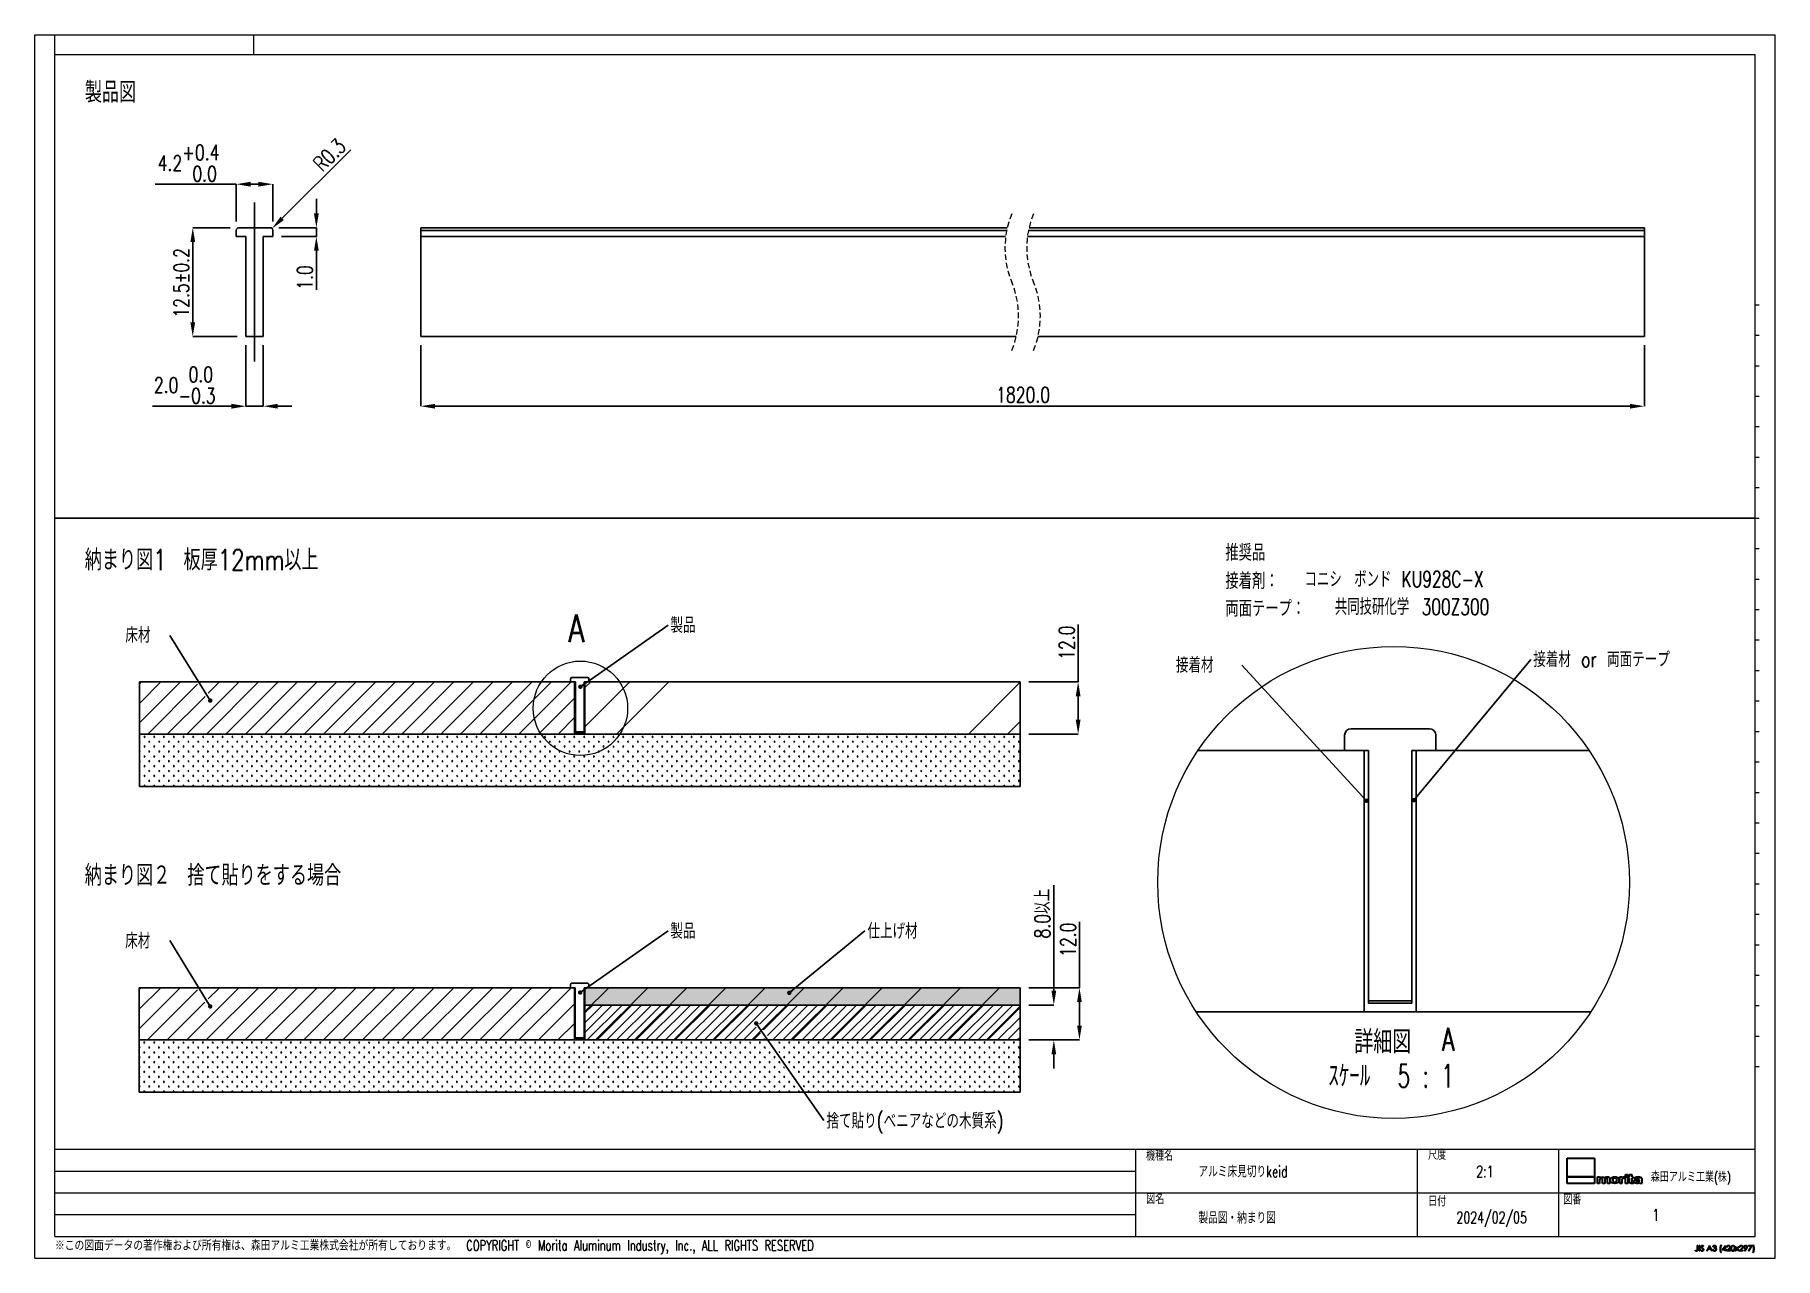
# Model space of a CAD drawing. Header units: millimetres. Extents: x 10 to 410, y 8 to 289.
import ezdxf

# ---------------------------------------------------------------- set-up
doc = ezdxf.new("R2010")
doc.units = ezdxf.units.MM
doc.header["$PDSIZE"] = -1
doc.linetypes.add('HIDDEN', pattern=[1.905, 1.27, -0.635])
for name, color, linetype in [('SLD-0', 179, 'Continuous'), ('レイヤー_1', 179, 'Continuous'), ('レイヤー_2', 179, 'Continuous')]:
    doc.layers.add(name, color=color, linetype=linetype)
doc.styles.add('SLDTEXTSTYLE0', font='TXT', dxfattribs={"width": 0.75, "bigfont": 'bigfont'})
doc.styles.add('SLDTEXTSTYLE1', font='TXT', dxfattribs={"width": 0.7, "bigfont": 'bigfont'})
doc.styles.add('SLDTEXTSTYLE2', font='TXT', dxfattribs={"width": 0.62, "bigfont": 'bigfont'})
doc.styles.get("Standard").update_dxf_attribs({"font": 'txt', "bigfont": 'bigfont'})
doc.dimstyles.new('SLDDIMSTYLE0', dxfattribs={"dimtxt": 3.5, "dimasz": 3.302, "dimexe": 0, "dimexo": 0.0625, "dimgap": 0.875, "dimtad": 1, "dimdec": 1, "dimlfac": 0.5, "dimrnd": 1e-09, "dimzin": 4, "dimdsep": 46, "dimtxsty": 'SLDTEXTSTYLE0', "dimsah": 1, "dimcen": 0.09, "dimadec": 0, "dimazin": 1, "dimtol": 1, "dimtp": 0.4, "dimtfac": 1, "dimtdec": 1, "dimtofl": 0, "dimtmove": 0, "dimatfit": 3, "dimfxl": 1, "dimfrac": 2, "dimtolj": 1, "dimtzin": 0, "dimarcsym": 0})
doc.dimstyles.new('SLDDIMSTYLE1', dxfattribs={"dimtxt": 3.5, "dimasz": 3.302, "dimexe": 0, "dimexo": 0.0625, "dimgap": 0.875, "dimtad": 1, "dimdec": 1, "dimlfac": 0.5, "dimrnd": 1e-09, "dimzin": 12, "dimdsep": 46, "dimtxsty": 'SLDTEXTSTYLE0', "dimsah": 1, "dimcen": 0.09, "dimadec": 0, "dimazin": 3, "dimtol": 1, "dimtp": 0.2, "dimtm": 0.2, "dimtfac": 1, "dimtdec": 1, "dimtmove": 0, "dimatfit": 0, "dimfxl": 1, "dimfrac": 2, "dimtolj": 1, "dimarcsym": 0})
doc.dimstyles.new('SLDDIMSTYLE2', dxfattribs={"dimtxt": 3.5, "dimasz": 3.302, "dimexe": 0, "dimexo": 0.0625, "dimgap": 0.875, "dimtad": 1, "dimdec": 1, "dimlfac": 0.5, "dimrnd": 1e-09, "dimzin": 4, "dimdsep": 46, "dimtxsty": 'SLDTEXTSTYLE0', "dimsah": 1, "dimcen": 0.09, "dimadec": 0, "dimazin": 1, "dimtol": 1, "dimtm": 0.3, "dimtfac": 1, "dimtdec": 1, "dimtmove": 0, "dimatfit": 0, "dimfxl": 1, "dimfrac": 2, "dimtolj": 1, "dimtzin": 0, "dimarcsym": 0})
doc.dimstyles.new('SLDDIMSTYLE3', dxfattribs={"dimtxt": 3.5, "dimasz": 3.302, "dimexe": 0, "dimexo": 0.0625, "dimgap": 0.875, "dimtad": 1, "dimdec": 1, "dimlfac": 0.5, "dimrnd": 1e-09, "dimzin": 4, "dimdsep": 46, "dimtxsty": 'SLDTEXTSTYLE0', "dimsah": 1, "dimcen": 0.09, "dimadec": 0, "dimazin": 1, "dimtfac": 1, "dimtdec": 1, "dimtmove": 0, "dimatfit": 0, "dimfxl": 1, "dimfrac": 2, "dimtolj": 1, "dimtzin": 12, "dimarcsym": 0})
doc.dimstyles.new('SLDDIMSTYLE4', dxfattribs={"dimtxt": 3.5, "dimasz": 3.302, "dimexe": 0, "dimexo": 0.0625, "dimgap": 0.875, "dimtad": 1, "dimdec": 1, "dimlfac": 0.5, "dimrnd": 1e-09, "dimdsep": 46, "dimtxsty": 'SLDTEXTSTYLE0', "dimsah": 1, "dimcen": 0, "dimadec": 0, "dimazin": 2, "dimtfac": 1, "dimtdec": 1, "dimtofl": 0, "dimtmove": 0, "dimatfit": 3, "dimfxl": 1, "dimfrac": 2, "dimtolj": 1, "dimtzin": 12, "dimarcsym": 0})
doc.dimstyles.new('SLDDIMSTYLE5', dxfattribs={"dimtxt": 3.5, "dimasz": 3.302, "dimexe": 0, "dimexo": 0.0625, "dimgap": 0.875, "dimtad": 1, "dimdec": 1, "dimlfac": 0.5, "dimrnd": 1e-09, "dimzin": 4, "dimdsep": 46, "dimtxsty": 'SLDTEXTSTYLE0', "dimsah": 1, "dimcen": 0.09, "dimadec": 0, "dimazin": 1, "dimtol": 1, "dimtp": 2, "dimtfac": 1, "dimtdec": 1, "dimtofl": 0, "dimtmove": 0, "dimatfit": 3, "dimfxl": 1, "dimfrac": 2, "dimtolj": 1, "dimtzin": 0, "dimarcsym": 0})
doc.dimstyles.new('SLDDIMSTYLE6', dxfattribs={"dimtxt": 3.5, "dimasz": 3.302, "dimexe": 0, "dimexo": 0.0625, "dimgap": 0.875, "dimtad": 1, "dimdec": 1, "dimrnd": 1e-09, "dimzin": 4, "dimdsep": 46, "dimtxsty": 'SLDTEXTSTYLE0', "dimsah": 1, "dimcen": 0.09, "dimadec": 0, "dimazin": 1, "dimtfac": 1, "dimtdec": 1, "dimtofl": 0, "dimtmove": 0, "dimatfit": 3, "dimfxl": 1, "dimfrac": 2, "dimtolj": 1, "dimtzin": 12, "dimarcsym": 0})
doc.dimstyles.new('SLDDIMSTYLE7', dxfattribs={"dimtxt": 0.18, "dimasz": 1.016, "dimexe": 0, "dimexo": 0.0625, "dimgap": 0, "dimtad": 0, "dimtih": 1, "dimtoh": 1, "dimdec": 0, "dimrnd": 1e-09, "dimzin": 0, "dimdsep": 46, "dimtxsty": 'Standard', "dimblk1": 'DOT', "dimblk2": 'DOT', "dimsah": 1, "dimcen": 0.09, "dimadec": 0, "dimazin": 0, "dimtfac": 1.016, "dimtdec": 0, "dimtofl": 0, "dimtmove": 0, "dimatfit": 3, "dimldrblk": 'DOT', "dimfxl": 1, "dimfrac": 2, "dimtolj": 1, "dimtzin": 0, "dimarcsym": 0})
doc.dimstyles.new('SLDDIMSTYLE8', dxfattribs={"dimtxt": 3.5, "dimasz": 3.302, "dimexe": 0, "dimexo": 0.0625, "dimgap": 0.875, "dimtad": 1, "dimdec": 1, "dimrnd": 1e-09, "dimzin": 4, "dimdsep": 46, "dimtxsty": 'SLDTEXTSTYLE0', "dimsah": 1, "dimcen": 0.09, "dimadec": 0, "dimazin": 1, "dimtfac": 1, "dimtofl": 0, "dimtmove": 0, "dimatfit": 3, "dimfxl": 1, "dimfrac": 2, "dimtolj": 1, "dimtzin": 12, "dimarcsym": 0})

msp = doc.modelspace()

# ---------------------------------------------------------------- texts
at = {"color": 0, "linetype": 'Continuous', "lineweight": 18, "insert": (132.68, 155.88), "char_height": 6.35, "attachment_point": 1, "style": 'SLDTEXTSTYLE0'}
msp.add_mtext('A', dxfattribs=at)
at = {"color": 0, "linetype": 'Continuous', "lineweight": 0, "style": 'SLDTEXTSTYLE1'}
for s, insert, char_height, attachment_point in [('2:1', (343.32, 29.22), 2.646, 2), ('図番', (361.33, 22.45), 2.117, 1)]:
    msp.add_mtext(s, dxfattribs=dict(at, insert=insert, char_height=char_height, attachment_point=attachment_point))
at = {"layer": 'SLD-0', "color": 0}
for s, insert, char_height, attachment_point, style in [('製品図', (21.59, 278.19), 4.763, 1, 'SLDTEXTSTYLE0'), ('推奨品', (283.68, 171.9), 3.704, 1, 'SLDTEXTSTYLE0'), ('納まり図1\u3000板厚12mm以上', (21.56, 170.77), 4.7625, 1, 'SLDTEXTSTYLE0'), ('接着剤：', (283.68, 165.41), 3.704, 1, 'SLDTEXTSTYLE0'), ('コニシ\u3000ボンド KU928C-X', (301.88, 165.81), 3.7042, 1, 'SLDTEXTSTYLE1'), ('両面テープ：', (283.68, 159.07), 3.704, 1, 'SLDTEXTSTYLE0'), ('共同技研化学\u3000300Z300', (308.82, 159.47), 3.7042, 1, 'SLDTEXTSTYLE1'), ('納まり図２\u3000捨て貼りをする場合', (21.56, 98.31), 4.7625, 1, 'SLDTEXTSTYLE0'), ('詳細図', (319.84, 60.31), 5.292, 2, 'SLDTEXTSTYLE0'), ('A', (334.89, 60.88), 5.29, 2, 'SLDTEXTSTYLE1'), ('ｽｹｰﾙ', (312.16, 52.52), 5.292, 2, 'SLDTEXTSTYLE1'), ('5 : 1', (329.71, 52.52), 5.292, 2, 'SLDTEXTSTYLE2')]:
    msp.add_mtext(s, dxfattribs=dict(at, insert=insert, char_height=char_height, attachment_point=attachment_point, style=style))
at = {"layer": 'レイヤー_1', "color": 0, "style": 'SLDTEXTSTYLE1'}
for s, insert, char_height, attachment_point in [('機種名', (265.45, 32.52), 2.117, 1), ('尺度', (330.27, 32.75), 2.117, 1), ('アルミ床見切りkeid', (277.49, 29.22), 2.6458, 1), ('森田アルミ工業(株)', (381.44, 27.65), 2.117, 1), ('図名', (265.48, 22.58), 2.117, 1), ('日付', (330.27, 22.05), 2.117, 1), ('製品図・納まり図', (277.49, 18.6), 2.646, 1), ('2024/02/05', (336.78, 18.66), 2.646, 1), ('1', (382.61, 19.26), 2.65, 2), ('※この図面データの著作権および所有権は、森田アルミ工業株式会社が所有しております。\u3000COPYRIGHT © Morita Aluminum Industry, Inc., ALL RIGHTS RESERVED', (14.72, 12.13), 2.38125, 1)]:
    msp.add_mtext(s, dxfattribs=dict(at, insert=insert, char_height=char_height, attachment_point=attachment_point))

# ---------------------------------------------------------------- blocks, each defined once
blk = doc.blocks.new('square')
at = {"layer": 'レイヤー_2', "color": 19, "lineweight": 35}
for p, q in [((13.1, 132.5), (13.1, 175.3)), ((13.1, 175.3), (76.3, 175.3)), ((76.3, 175.3), (76.3, 132.5)), ((76.3, 132.5), (13.1, 132.5)), ((13.1, 117.6), (13.1, 132.5)), ((13.1, 132.5), (76.3, 132.5)), ((76.3, 132.5), (76.3, 117.6)), ((76.3, 117.6), (13.1, 117.6))]:
    blk.add_line(p, q, dxfattribs=at)
blk = doc.blocks.new('morita')
at = {"layer": 'レイヤー_2', "color": 19, "lineweight": 35}
for p, q in [((83, 132.5), (88, 132.5)), ((83, 117.5), (83, 132.5)), ((88, 132.5), (88, 130.5)), ((88, 126), (88, 117.5)), ((94.5, 117.5), (94.5, 126.8)), ((99.7, 126), (99.7, 117.5)), ((106.3, 117.5), (106.3, 126.8)), ((111.3, 127.8), (111.3, 117.5)), ((134.2, 132.5), (139.4, 132.5)), ((134.2, 117.6), (134.2, 132.5)), ((139.4, 132.5), (139.4, 130.6)), ((139.4, 125.8), (139.4, 117.6)), ((145.8, 129.5), (145, 129.5)), ((145.8, 132.6), (145.8, 129.5)), ((147.3, 117.5), (147.3, 132.4)), ((147.3, 132.4), (152.7, 132.4)), ((152.7, 132.4), (152.7, 117.5)), ((154.2, 132.4), (156.9, 132.4)), ((154.2, 129.4), (154.2, 132.4)), ((156.9, 129.4), (154.2, 129.4)), ((156.9, 132.4), (156.9, 138)), ((156.9, 138), (161.9, 138)), ((156.9, 120.5), (156.9, 129.4)), ((161.9, 138), (161.9, 132.4)), ((161.9, 132.4), (165.4, 132.4)), ((165.4, 129.4), (161.9, 129.4)), ((161.9, 129.4), (161.9, 121.2)), ((163.3, 120.4), (165.5, 120.4)), ((165.4, 132.4), (165.4, 129.4)), ((165.5, 120.4), (165.5, 117.4)), ((172.2, 127.7), (167.2, 127.7)), ((179.5, 123.3), (179.5, 125.2)), ((184.8, 127.2), (184.8, 121.5)), ((88, 117.5), (83, 117.5)), ((99.7, 117.5), (94.5, 117.5)), ((111.3, 117.5), (106.3, 117.5)), ((139.4, 117.6), (134.2, 117.6)), ((152.7, 117.5), (147.3, 117.5)), ((165.5, 117.4), (162.2, 117.4)), ((180.4, 117.6), (179.9, 119)), ((185.6, 117.6), (180.4, 117.6))]:
    blk.add_line(p, q, dxfattribs=at)
for points in [[(88, 130.5), (89.3, 131.9), (91, 132.7), (93.2, 132.7)], [(89.2, 128.7), (88.4, 128.1), (88, 127.2), (88, 126)], [(91.3, 129.4), (90.5, 129.4), (89.8, 129.2), (89.2, 128.7)], [(93.2, 129), (92.8, 129.3), (92.1, 129.4), (91.3, 129.4)], [(93.2, 132.7), (95.6, 132.7), (97.4, 131.8), (98.8, 130.2)], [(94.5, 126.8), (94.5, 127.8), (94, 128.6), (93.2, 129)], [(98.8, 130.2), (100.2, 131.8), (102.2, 132.7), (104.9, 132.7)], [(100.7, 128.7), (100, 128.2), (99.7, 127.3), (99.7, 126)], [(103, 129.4), (102, 129.4), (101.3, 129.2), (100.7, 128.7)], [(104.9, 129), (104.4, 129.3), (103.8, 129.4), (103, 129.4)], [(104.9, 132.7), (109.2, 132.7), (111.3, 131), (111.3, 127.8)], [(106.3, 126.8), (106.3, 127.8), (105.8, 128.5), (104.9, 129)], [(112.7, 125), (112.7, 126.8), (113.5, 128.4), (115, 129.9)], [(116.4, 118.9), (114, 120.2), (112.7, 122.3), (112.7, 125)], [(115, 129.9), (116.6, 131.5), (119, 132.4), (122.1, 132.6)], [(118.1, 125.4), (118, 124.1), (118.2, 123), (118.8, 122.2)], [(119.9, 128.8), (118.8, 128), (118.2, 126.9), (118.1, 125.4)], [(118.8, 122.2), (119.5, 121.1), (120.6, 120.4), (122.1, 120.1)], [(122.1, 132.6), (124.8, 132.7), (127.1, 132.2), (129.1, 131.1)], [(122.1, 120.1), (124, 120), (125.4, 120.4), (126.3, 121.4)], [(126.3, 121.4), (126.9, 122), (127.3, 122.9), (127.5, 124.1)], [(127.5, 124.1), (127.6, 125.7), (127.4, 127), (126.8, 127.9)], [(139.4, 130.6), (140.4, 131.5), (141.6, 132.1), (142.9, 132.4)], [(141, 128.6), (139.9, 127.8), (139.4, 126.9), (139.4, 125.8)], [(145, 129.5), (143.3, 129.5), (142, 129.2), (141, 128.6)], [(142.9, 132.4), (143.8, 132.6), (144.8, 132.7), (145.8, 132.6)], [(150.1, 133.9), (149.3, 133.9), (148.7, 134), (148.2, 134.3)], [(152, 134.3), (151.6, 134), (150.9, 133.9), (150.1, 133.9)], [(158.1, 118.2), (157.3, 118.6), (156.9, 119.4), (156.9, 120.5)], [(161.9, 121.2), (161.9, 120.7), (162.4, 120.4), (163.3, 120.4)], [(166.3, 121.2), (165.9, 123.8), (168.1, 125.5), (172.9, 126.2)], [(171.4, 117.7), (168.4, 118.2), (166.7, 119.4), (166.3, 121.2)], [(167.2, 127.7), (167.4, 129.1), (168.4, 130.4), (170, 131.4)], [(170, 131.4), (171.5, 132.3), (173.6, 132.7), (176.2, 132.7)], [(174, 123.8), (172, 123.3), (171.1, 122.5), (171.4, 121.4)], [(171.4, 121.4), (171.7, 120.3), (172.9, 119.9), (175, 120)], [(173.8, 129.7), (173.2, 129.4), (172.4, 128.8), (172.2, 127.7)], [(172.9, 126.2), (175.3, 126.5), (176.9, 126.8), (177.8, 127)], [(177.6, 130), (176.2, 130.2), (174.7, 130), (173.8, 129.7)], [(177.3, 124.6), (176.2, 124.4), (175.1, 124.1), (174, 123.8)], [(175, 120), (176.5, 120.1), (177.7, 120.5), (178.5, 121.3)], [(176.2, 132.7), (178.9, 132.7), (181, 132.3), (182.5, 131.5)], [(179.5, 125.2), (179.2, 125), (178.4, 124.8), (177.3, 124.6)], [(179.5, 128.3), (179.5, 129.1), (178.9, 129.6), (177.6, 130)], [(177.8, 127), (179, 127.2), (179.5, 127.7), (179.5, 128.3)], [(178.5, 121.3), (179.2, 121.9), (179.5, 122.6), (179.5, 123.3)], [(182.5, 131.5), (184, 130.7), (184.8, 129.2), (184.8, 127.2)], [(184.8, 121.5), (184.8, 120.1), (185, 118.8), (185.6, 117.6)], [(162.2, 117.4), (160.4, 117.4), (159, 117.6), (158.1, 118.2)], [(179.9, 119), (177.2, 117.5), (174.4, 117.1), (171.4, 117.7)]]:
    blk.add_open_spline(points, degree=3, dxfattribs=at)
for points, knots in [([(126.8, 127.9), (126, 129.2), (124.7, 129.9), (123, 129.9), (121.7, 129.9), (120.7, 129.5), (119.9, 128.8)], [5, 5, 5, 5, 6, 6, 6, 7, 7, 7, 7]), ([(129.1, 131.1), (131.5, 129.8), (132.7, 127.8), (132.7, 125.2), (132.7, 122.3), (131.6, 120.2), (129.3, 118.9)], [3, 3, 3, 3, 4, 4, 4, 5, 5, 5, 5]), ([(148.2, 134.3), (147.6, 134.6), (147.3, 135.2), (147.3, 136), (147.3, 136.8), (147.6, 137.4), (148.2, 137.7)], [1, 1, 1, 1, 2, 2, 2, 3, 3, 3, 3]), ([(148.2, 137.7), (148.7, 138), (149.3, 138.1), (150.1, 138.1), (150.9, 138.1), (151.6, 138), (152, 137.7)], [3, 3, 3, 3, 4, 4, 4, 5, 5, 5, 5]), ([(152, 137.7), (152.6, 137.4), (152.9, 136.8), (152.9, 136), (152.9, 135.2), (152.6, 134.6), (152, 134.3)], [5, 5, 5, 5, 6, 6, 6, 7, 7, 7, 7]), ([(129.3, 118.9), (127.4, 117.9), (125.3, 117.3), (122.8, 117.3), (120.4, 117.3), (118.2, 117.9), (116.4, 118.9)], [5, 5, 5, 5, 6, 6, 6, 7, 7, 7, 7])]:
    blk.add_open_spline(points, degree=3, knots=knots, dxfattribs=at)
blk = doc.blocks.new('moritalogo')
at = {"color": 7, "linetype": 'Continuous'}
for name in ['square', 'morita']:
    blk.add_blockref(name, (0, 0), dxfattribs=at)
blk = doc.blocks.new('_D')
at = {"layer": 'Defpoints', "color": 0, "transparency": 16777216}
for p in [(56.39, 254.69), (56.39, 244.09), (64.79, 244.09)]:
    blk.add_point(p, dxfattribs=at)
at = {"layer": 'SLD-0', "color": 0, "lineweight": -2, "transparency": 16777216}
for p, q in [((56.39, 254.69), (37.78, 254.69)), ((56.39, 246.09), (56.39, 254.69)), ((61.49, 254.69), (59.69, 254.69)), ((64.79, 246.09), (64.79, 254.69))]:
    blk.add_line(p, q, dxfattribs=at)
at = {"layer": 'SLD-0', "color": 0, "transparency": 16777216}
for points in [[(59.69, 255.24), (59.69, 254.14), (56.39, 254.69)], [(61.49, 255.24), (61.49, 254.14), (64.79, 254.69)]]:
    blk.add_solid(points, dxfattribs=at)
at = {"layer": 'SLD-0', "color": 0, "transparency": 16777216, "insert": (45.43, 263.73), "char_height": 3.5, "attachment_point": 2, "style": 'SLDTEXTSTYLE0'}
blk.add_mtext('\\A1;4.2\\S+0.4^  0.0;', dxfattribs=at)
blk = doc.blocks.new('_D_1')
at = {"layer": 'Defpoints', "color": 0, "transparency": 16777216}
for p in [(56.99, 244.69), (46.39, 219.69), (58.59, 219.69)]:
    blk.add_point(p, dxfattribs=at)
at = {"layer": 'SLD-0', "color": 0, "lineweight": -2, "transparency": 16777216}
for p, q in [((54.99, 244.69), (46.39, 244.69)), ((46.39, 241.39), (46.39, 222.99)), ((56.59, 219.69), (46.39, 219.69))]:
    blk.add_line(p, q, dxfattribs=at)
at = {"layer": 'SLD-0', "color": 0, "transparency": 16777216}
for points in [[(45.84, 241.39), (46.94, 241.39), (46.39, 244.69)], [(45.84, 222.99), (46.94, 222.99), (46.39, 219.69)]]:
    blk.add_solid(points, dxfattribs=at)
at = {"layer": 'SLD-0', "color": 0, "transparency": 16777216, "insert": (42.01, 232.02), "char_height": 3.5, "attachment_point": 2, "rotation": 90, "style": 'SLDTEXTSTYLE0'}
blk.add_mtext('\\A1;12.5±0.2', dxfattribs=at)
blk = doc.blocks.new('_D_2')
at = {"layer": 'Defpoints', "color": 0, "transparency": 16777216}
for p in [(58.59, 219.69), (62.59, 219.69), (58.59, 203.69)]:
    blk.add_point(p, dxfattribs=at)
at = {"layer": 'SLD-0', "color": 0, "lineweight": -2, "transparency": 16777216}
for p, q in [((58.59, 217.69), (58.59, 203.69)), ((62.59, 217.69), (62.59, 203.69)), ((55.29, 203.69), (37.11, 203.69)), ((62.59, 203.69), (58.59, 203.69)), ((65.89, 203.69), (69.19, 203.69))]:
    blk.add_line(p, q, dxfattribs=at)
at = {"layer": 'SLD-0', "color": 0, "transparency": 16777216}
for points in [[(55.29, 204.24), (55.29, 203.14), (58.59, 203.69)], [(65.89, 204.24), (65.89, 203.14), (62.59, 203.69)]]:
    blk.add_solid(points, dxfattribs=at)
at = {"layer": 'SLD-0', "color": 0, "transparency": 16777216, "insert": (44.55, 212.73), "char_height": 3.5, "attachment_point": 2, "style": 'SLDTEXTSTYLE0'}
blk.add_mtext('\\A1;2.0\\S 0.0^ -0.3;', dxfattribs=at)
blk = doc.blocks.new('_D_3')
at = {"layer": 'Defpoints', "color": 0, "transparency": 16777216}
for p in [(64.19, 244.69), (64.79, 242.69), (74.79, 242.69)]:
    blk.add_point(p, dxfattribs=at)
at = {"layer": 'SLD-0', "color": 0, "lineweight": -2, "transparency": 16777216}
for p, q in [((74.79, 247.99), (74.79, 251.29)), ((66.19, 244.69), (74.79, 244.69)), ((74.79, 244.69), (74.79, 242.69)), ((66.79, 242.69), (74.79, 242.69)), ((74.79, 239.39), (74.79, 230.4))]:
    blk.add_line(p, q, dxfattribs=at)
at = {"layer": 'SLD-0', "color": 0, "transparency": 16777216}
for points in [[(74.24, 247.99), (75.34, 247.99), (74.79, 244.69)], [(74.24, 239.39), (75.34, 239.39), (74.79, 242.69)]]:
    blk.add_solid(points, dxfattribs=at)
at = {"layer": 'SLD-0', "color": 0, "transparency": 16777216, "insert": (70.41, 233.24), "char_height": 3.5, "attachment_point": 2, "rotation": 90, "style": 'SLDTEXTSTYLE0'}
blk.add_mtext('\\A1;1.0', dxfattribs=at)
blk = doc.blocks.new('_D_4')
at = {"layer": 'Defpoints', "color": 0, "transparency": 16777216}
for p in [(64.19, 244.09), (64.61, 244.51)]:
    blk.add_point(p, dxfattribs=at)
at = {"layer": 'SLD-0', "color": 0, "lineweight": -2, "transparency": 16777216}
blk.add_line((82.72, 262.62), (66.95, 246.85), dxfattribs=at)
at = {"layer": 'SLD-0', "color": 0, "transparency": 16777216}
blk.add_solid([(66.56, 247.24), (67.34, 246.46), (64.61, 244.51)], dxfattribs=at)
at = {"layer": 'SLD-0', "color": 0, "transparency": 16777216, "insert": (73.75, 259.84), "char_height": 3.5, "attachment_point": 1, "rotation": 45, "style": 'SLDTEXTSTYLE0'}
blk.add_mtext('\\A1;R0.3', dxfattribs=at)
blk = doc.blocks.new('_D_5')
at = {"layer": 'Defpoints', "color": 0, "transparency": 16777216}
for p in [(98.77, 219.69), (379.97, 219.69), (379.97, 203.69)]:
    blk.add_point(p, dxfattribs=at)
at = {"layer": 'SLD-0', "color": 0, "lineweight": -2, "transparency": 16777216}
for p, q in [((98.77, 217.69), (98.77, 203.69)), ((379.97, 217.69), (379.97, 203.69)), ((102.07, 203.69), (376.66, 203.69))]:
    blk.add_line(p, q, dxfattribs=at)
at = {"layer": 'SLD-0', "color": 0, "transparency": 16777216}
for points in [[(102.07, 204.24), (102.07, 203.14), (98.77, 203.69)], [(376.66, 204.24), (376.66, 203.14), (379.97, 203.69)]]:
    blk.add_solid(points, dxfattribs=at)
at = {"layer": 'SLD-0', "color": 0, "transparency": 16777216, "insert": (237.2, 208.06), "char_height": 3.5, "attachment_point": 2, "style": 'SLDTEXTSTYLE0'}
blk.add_mtext('\\A1;1820.0', dxfattribs=at)
blk = doc.blocks.new('SW_HATCH_0')
at = {"color": 0, "linetype": 'Continuous', "lineweight": 18}
for p, q in [((0, 0), (-0.45, -0.45)), ((4.49, 0), (-0.45, -4.94)), ((8.98, 0), (-0.45, -9.43)), ((22.45, 0), (10.45, -12)), ((26.94, 0), (14.94, -12)), ((17.96, 0), (15.37, -2.59)), ((31.43, 0), (19.43, -12)), ((35.92, 0), (23.92, -12)), ((40.41, 0), (28.41, -12)), ((44.9, 0), (32.9, -12)), ((49.39, 0), (37.39, -12)), ((53.88, 0), (41.88, -12)), ((58.37, 0), (46.37, -12)), ((62.86, 0), (50.86, -12)), ((67.35, 0), (55.35, -12)), ((71.84, 0), (59.84, -12)), ((76.33, 0), (64.33, -12)), ((80.82, 0), (68.82, -12)), ((85.31, 0), (73.31, -12)), ((89.8, 0), (77.8, -12)), ((94.29, 0), (82.29, -12)), ((98.78, 0), (86.78, -12)), ((12.92, -0.55), (1.47, -12)), ((14.65, -3.32), (5.96, -12)), ((99.55, -3.72), (91.27, -12)), ((99.55, -8.21), (95.76, -12))]:
    blk.add_line(p, q, dxfattribs=at)
blk = doc.blocks.new('SW_HATCH_1')
at = {"color": 0, "linetype": 'Continuous', "lineweight": 18}
for p, q in [((-1.12, 10.1), (-1.29, 10.27)), ((-1.12, 10.1), (-1.29, 10.1)), ((-1.12, 10.1), (-1.29, 9.93)), ((-1.12, 7.86), (-1.29, 8.03)), ((0, 11.23), (-0.3, 11.23)), ((0, 8.98), (-0.3, 8.98)), ((0, 11.23), (-0.21, 11.44)), ((0, 11.23), (-0.21, 11.01)), ((0, 8.98), (-0.21, 9.19)), ((0, 8.98), (-0.21, 8.77)), ((1.12, 10.1), (0.82, 10.1)), ((1.12, 10.1), (0.91, 10.31)), ((1.12, 10.1), (0.91, 9.89)), ((1.12, 7.86), (0.91, 8.07)), ((2.25, 11.23), (1.95, 11.23)), ((2.25, 8.98), (1.95, 8.98)), ((2.25, 11.23), (2.03, 11.44)), ((2.25, 11.23), (2.03, 11.01)), ((2.25, 8.98), (2.03, 9.19)), ((2.25, 8.98), (2.03, 8.77)), ((3.37, 10.1), (3.07, 10.1)), ((3.37, 10.1), (3.16, 10.31)), ((3.37, 10.1), (3.16, 9.89)), ((3.37, 7.86), (3.16, 8.07)), ((4.49, 11.23), (4.19, 11.23)), ((4.49, 8.98), (4.19, 8.98)), ((4.49, 11.23), (4.28, 11.44)), ((4.49, 11.23), (4.28, 11.01)), ((4.49, 8.98), (4.28, 9.19)), ((4.49, 8.98), (4.28, 8.77)), ((5.61, 10.1), (5.32, 10.1)), ((5.61, 10.1), (5.4, 10.31)), ((5.61, 10.1), (5.4, 9.89)), ((5.61, 7.86), (5.4, 8.07)), ((6.74, 11.23), (6.44, 11.23)), ((6.74, 8.98), (6.44, 8.98)), ((6.74, 11.23), (6.52, 11.44)), ((6.74, 11.23), (6.52, 11.01)), ((6.74, 8.98), (6.52, 9.19)), ((6.74, 8.98), (6.52, 8.77)), ((7.86, 10.1), (7.56, 10.1)), ((7.86, 10.1), (7.65, 10.31)), ((7.86, 10.1), (7.65, 9.89)), ((7.86, 7.86), (7.65, 8.07)), ((8.98, 11.23), (8.68, 11.23)), ((8.98, 8.98), (8.68, 8.98)), ((8.98, 11.23), (8.77, 11.44)), ((8.98, 11.23), (8.77, 11.01)), ((8.98, 8.98), (8.77, 9.19)), ((8.98, 8.98), (8.77, 8.77)), ((10.1, 10.1), (9.81, 10.1)), ((10.1, 10.1), (9.89, 10.31)), ((10.1, 10.1), (9.89, 9.89)), ((10.1, 7.86), (9.89, 8.07)), ((11.23, 11.23), (10.93, 11.23)), ((11.23, 8.98), (10.93, 8.98)), ((11.23, 11.23), (11.01, 11.44)), ((11.23, 11.23), (11.01, 11.01)), ((11.23, 8.98), (11.01, 9.19)), ((11.23, 8.98), (11.01, 8.77)), ((12.35, 10.1), (12.05, 10.1)), ((12.35, 10.1), (12.14, 10.31)), ((12.35, 10.1), (12.14, 9.89)), ((12.35, 7.86), (12.14, 8.07)), ((13.47, 11.23), (13.17, 11.23)), ((13.47, 8.98), (13.17, 8.98)), ((13.47, 11.23), (13.26, 11.44)), ((13.47, 11.23), (13.26, 11.01)), ((13.47, 8.98), (13.26, 9.19)), ((13.47, 8.98), (13.26, 8.77)), ((14.59, 10.1), (14.3, 10.1)), ((14.59, 10.1), (14.38, 10.31)), ((14.59, 10.1), (14.38, 9.89)), ((14.59, 7.86), (14.38, 8.07)), ((15.72, 11.23), (15.42, 11.23)), ((15.72, 8.98), (15.42, 8.98)), ((15.72, 11.23), (15.5, 11.44)), ((15.72, 11.23), (15.5, 11.01)), ((15.72, 8.98), (15.5, 9.19)), ((15.72, 8.98), (15.5, 8.77)), ((16.84, 10.1), (16.54, 10.1)), ((16.84, 10.1), (16.63, 10.31)), ((16.84, 10.1), (16.63, 9.89)), ((16.84, 7.86), (16.63, 8.07)), ((17.96, 11.23), (17.66, 11.23)), ((17.96, 8.98), (17.66, 8.98)), ((17.96, 11.23), (17.75, 11.44)), ((17.96, 11.23), (17.75, 11.01)), ((17.96, 8.98), (17.75, 9.19)), ((17.96, 8.98), (17.75, 8.77)), ((19.08, 10.1), (18.79, 10.1)), ((19.08, 10.1), (18.87, 10.31)), ((19.08, 10.1), (18.87, 9.89)), ((19.08, 7.86), (18.87, 8.07)), ((20.21, 11.23), (19.91, 11.23)), ((20.21, 8.98), (19.91, 8.98)), ((20.21, 11.23), (20, 11.44)), ((20.21, 11.23), (20, 11.01)), ((20.21, 8.98), (20, 9.19)), ((20.21, 8.98), (20, 8.77)), ((21.33, 10.1), (21.03, 10.1)), ((21.33, 10.1), (21.12, 10.31)), ((21.33, 10.1), (21.12, 9.89)), ((21.33, 7.86), (21.12, 8.07)), ((22.45, 11.23), (22.15, 11.23)), ((22.45, 8.98), (22.15, 8.98)), ((22.45, 11.23), (22.24, 11.44)), ((22.45, 11.23), (22.24, 11.01)), ((22.45, 8.98), (22.24, 9.19)), ((22.45, 8.98), (22.24, 8.77)), ((23.57, 10.1), (23.28, 10.1)), ((23.57, 10.1), (23.36, 10.31)), ((23.57, 10.1), (23.36, 9.89)), ((23.57, 7.86), (23.36, 8.07)), ((24.7, 11.23), (24.4, 11.23)), ((24.7, 8.98), (24.4, 8.98)), ((24.7, 11.23), (24.49, 11.44)), ((24.7, 11.23), (24.49, 11.01)), ((24.7, 8.98), (24.49, 9.19)), ((24.7, 8.98), (24.49, 8.77)), ((25.82, 10.1), (25.52, 10.1)), ((25.82, 10.1), (25.61, 10.31)), ((25.82, 10.1), (25.61, 9.89)), ((25.82, 7.86), (25.61, 8.07)), ((26.94, 11.23), (26.64, 11.23)), ((26.94, 8.98), (26.64, 8.98)), ((26.94, 11.23), (26.73, 11.44)), ((26.94, 11.23), (26.73, 11.01)), ((26.94, 8.98), (26.73, 9.19)), ((26.94, 8.98), (26.73, 8.77)), ((28.06, 10.1), (27.77, 10.1)), ((28.06, 10.1), (27.85, 10.31)), ((28.06, 10.1), (27.85, 9.89)), ((28.06, 7.86), (27.85, 8.07)), ((29.19, 11.23), (28.89, 11.23)), ((29.19, 8.98), (28.89, 8.98)), ((29.19, 11.23), (28.98, 11.44)), ((29.19, 11.23), (28.98, 11.01)), ((29.19, 8.98), (28.98, 9.19)), ((29.19, 8.98), (28.98, 8.77)), ((30.31, 10.1), (30.01, 10.1)), ((30.31, 10.1), (30.1, 10.31)), ((30.31, 10.1), (30.1, 9.89)), ((30.31, 7.86), (30.1, 8.07)), ((31.43, 11.23), (31.13, 11.23)), ((31.43, 8.98), (31.13, 8.98)), ((31.43, 11.23), (31.22, 11.44)), ((31.43, 11.23), (31.22, 11.01)), ((31.43, 8.98), (31.22, 9.19)), ((31.43, 8.98), (31.22, 8.77)), ((32.55, 10.1), (32.26, 10.1)), ((32.55, 10.1), (32.34, 10.31)), ((32.55, 10.1), (32.34, 9.89)), ((32.55, 7.86), (32.34, 8.07)), ((33.68, 11.23), (33.38, 11.23)), ((33.68, 8.98), (33.38, 8.98)), ((33.68, 11.23), (33.47, 11.44)), ((33.68, 11.23), (33.47, 11.01)), ((33.68, 8.98), (33.47, 9.19)), ((33.68, 8.98), (33.47, 8.77)), ((34.8, 10.1), (34.5, 10.1)), ((34.8, 10.1), (34.59, 10.31)), ((34.8, 10.1), (34.59, 9.89)), ((34.8, 7.86), (34.59, 8.07)), ((35.92, 11.23), (35.62, 11.23)), ((35.92, 8.98), (35.62, 8.98)), ((35.92, 11.23), (35.71, 11.44)), ((35.92, 11.23), (35.71, 11.01)), ((35.92, 8.98), (35.71, 9.19)), ((35.92, 8.98), (35.71, 8.77)), ((37.04, 10.1), (36.75, 10.1)), ((37.04, 10.1), (36.83, 10.31)), ((37.04, 10.1), (36.83, 9.89)), ((37.04, 7.86), (36.83, 8.07)), ((38.17, 11.23), (37.87, 11.23)), ((38.17, 8.98), (37.87, 8.98)), ((38.17, 11.23), (37.96, 11.44)), ((38.17, 11.23), (37.96, 11.01)), ((38.17, 8.98), (37.96, 9.19)), ((38.17, 8.98), (37.96, 8.77)), ((39.29, 10.1), (38.99, 10.1)), ((39.29, 10.1), (39.08, 10.31)), ((39.29, 10.1), (39.08, 9.89)), ((39.29, 7.86), (39.08, 8.07)), ((40.41, 11.23), (40.11, 11.23)), ((40.41, 8.98), (40.11, 8.98)), ((40.41, 11.23), (40.2, 11.44)), ((40.41, 11.23), (40.2, 11.01)), ((40.41, 8.98), (40.2, 9.19)), ((40.41, 8.98), (40.2, 8.77)), ((41.53, 10.1), (41.24, 10.1)), ((41.53, 10.1), (41.32, 10.31)), ((41.53, 10.1), (41.32, 9.89)), ((41.53, 7.86), (41.32, 8.07)), ((42.66, 11.23), (42.36, 11.23)), ((42.66, 8.98), (42.36, 8.98)), ((42.66, 11.23), (42.45, 11.44)), ((42.66, 11.23), (42.45, 11.01)), ((42.66, 8.98), (42.45, 9.19)), ((42.66, 8.98), (42.45, 8.77)), ((43.78, 10.1), (43.48, 10.1)), ((43.78, 10.1), (43.57, 10.31)), ((43.78, 10.1), (43.57, 9.89)), ((43.78, 7.86), (43.57, 8.07)), ((44.9, 11.23), (44.6, 11.23)), ((44.9, 8.98), (44.6, 8.98)), ((44.9, 11.23), (44.69, 11.44)), ((44.9, 11.23), (44.69, 11.01)), ((44.9, 8.98), (44.69, 9.19)), ((44.9, 8.98), (44.69, 8.77)), ((46.02, 10.1), (45.73, 10.1)), ((46.02, 10.1), (45.81, 10.31)), ((46.02, 10.1), (45.81, 9.89)), ((46.02, 7.86), (45.81, 8.07)), ((47.15, 11.23), (46.85, 11.23)), ((47.15, 8.98), (46.85, 8.98)), ((47.15, 11.23), (46.94, 11.44)), ((47.15, 11.23), (46.94, 11.01)), ((47.15, 8.98), (46.94, 9.19)), ((47.15, 8.98), (46.94, 8.77)), ((48.27, 10.1), (47.97, 10.1)), ((48.27, 10.1), (48.06, 10.31)), ((48.27, 10.1), (48.06, 9.89)), ((48.27, 7.86), (48.06, 8.07)), ((49.39, 11.23), (49.09, 11.23)), ((49.39, 8.98), (49.09, 8.98)), ((49.39, 11.23), (49.18, 11.44)), ((49.39, 11.23), (49.18, 11.01)), ((49.39, 8.98), (49.18, 9.19)), ((49.39, 8.98), (49.18, 8.77)), ((50.51, 10.1), (50.22, 10.1)), ((50.51, 10.1), (50.3, 10.31)), ((50.51, 10.1), (50.3, 9.89)), ((50.51, 7.86), (50.3, 8.07)), ((51.64, 11.23), (51.34, 11.23)), ((51.64, 8.98), (51.34, 8.98)), ((51.64, 11.23), (51.43, 11.44)), ((51.64, 11.23), (51.43, 11.01)), ((51.64, 8.98), (51.43, 9.19)), ((51.64, 8.98), (51.43, 8.77)), ((52.76, 10.1), (52.46, 10.1)), ((52.76, 10.1), (52.55, 10.31)), ((52.76, 10.1), (52.55, 9.89)), ((52.76, 7.86), (52.55, 8.07)), ((53.88, 11.23), (53.58, 11.23)), ((53.88, 8.98), (53.58, 8.98)), ((53.88, 11.23), (53.67, 11.44)), ((53.88, 11.23), (53.67, 11.01)), ((53.88, 8.98), (53.67, 9.19)), ((53.88, 8.98), (53.67, 8.77)), ((55, 10.1), (54.71, 10.1)), ((55, 10.1), (54.79, 10.31)), ((55, 10.1), (54.79, 9.89)), ((55, 7.86), (54.79, 8.07)), ((56.13, 11.23), (55.83, 11.23)), ((56.13, 8.98), (55.83, 8.98)), ((56.13, 11.23), (55.92, 11.44)), ((56.13, 11.23), (55.92, 11.01)), ((56.13, 8.98), (55.92, 9.19)), ((56.13, 8.98), (55.92, 8.77)), ((57.25, 10.1), (56.95, 10.1)), ((57.25, 10.1), (57.04, 10.31)), ((57.25, 10.1), (57.04, 9.89)), ((57.25, 7.86), (57.04, 8.07)), ((58.37, 11.23), (58.07, 11.23)), ((58.37, 8.98), (58.07, 8.98)), ((58.37, 11.23), (58.16, 11.44)), ((58.37, 11.23), (58.16, 11.01)), ((58.37, 8.98), (58.16, 9.19)), ((58.37, 8.98), (58.16, 8.77)), ((59.49, 10.1), (59.2, 10.1)), ((59.49, 10.1), (59.28, 10.31)), ((59.49, 10.1), (59.28, 9.89)), ((59.49, 7.86), (59.28, 8.07)), ((60.62, 11.23), (60.32, 11.23)), ((60.62, 8.98), (60.32, 8.98)), ((60.62, 11.23), (60.41, 11.44)), ((60.62, 11.23), (60.41, 11.01)), ((60.62, 8.98), (60.41, 9.19)), ((60.62, 8.98), (60.41, 8.77)), ((61.74, 10.1), (61.44, 10.1)), ((61.74, 10.1), (61.53, 10.31)), ((61.74, 10.1), (61.53, 9.89)), ((61.74, 7.86), (61.53, 8.07)), ((62.86, 11.23), (62.56, 11.23)), ((62.86, 8.98), (62.56, 8.98)), ((62.86, 11.23), (62.65, 11.44)), ((62.86, 11.23), (62.65, 11.01)), ((62.86, 8.98), (62.65, 9.19)), ((62.86, 8.98), (62.65, 8.77)), ((63.98, 10.1), (63.69, 10.1)), ((63.98, 10.1), (63.77, 10.31)), ((63.98, 10.1), (63.77, 9.89)), ((63.98, 7.86), (63.77, 8.07)), ((65.11, 11.23), (64.81, 11.23)), ((65.11, 8.98), (64.81, 8.98)), ((65.11, 11.23), (64.9, 11.44)), ((65.11, 11.23), (64.9, 11.01)), ((65.11, 8.98), (64.9, 9.19)), ((65.11, 8.98), (64.9, 8.77)), ((66.23, 10.1), (65.93, 10.1)), ((66.23, 10.1), (66.02, 10.31)), ((66.23, 10.1), (66.02, 9.89)), ((66.23, 7.86), (66.02, 8.07)), ((67.35, 11.23), (67.05, 11.23)), ((67.35, 8.98), (67.05, 8.98)), ((67.35, 11.23), (67.14, 11.44)), ((67.35, 11.23), (67.14, 11.01)), ((67.35, 8.98), (67.14, 9.19)), ((67.35, 8.98), (67.14, 8.77)), ((68.47, 10.1), (68.18, 10.1)), ((68.47, 10.1), (68.26, 10.31)), ((68.47, 10.1), (68.26, 9.89)), ((68.47, 7.86), (68.26, 8.07)), ((69.6, 11.23), (69.3, 11.23)), ((69.6, 8.98), (69.3, 8.98)), ((69.6, 11.23), (69.39, 11.44)), ((69.6, 11.23), (69.39, 11.01)), ((69.6, 8.98), (69.39, 9.19)), ((69.6, 8.98), (69.39, 8.77)), ((70.72, 10.1), (70.42, 10.1)), ((70.72, 10.1), (70.51, 10.31)), ((70.72, 10.1), (70.51, 9.89)), ((70.72, 7.86), (70.51, 8.07)), ((71.84, 11.23), (71.54, 11.23)), ((71.84, 8.98), (71.54, 8.98)), ((71.84, 11.23), (71.63, 11.44)), ((71.84, 11.23), (71.63, 11.01)), ((71.84, 8.98), (71.63, 9.19)), ((71.84, 8.98), (71.63, 8.77)), ((72.96, 10.1), (72.67, 10.1)), ((72.96, 10.1), (72.75, 10.31)), ((72.96, 10.1), (72.75, 9.89)), ((72.96, 7.86), (72.75, 8.07)), ((74.09, 11.23), (73.79, 11.23)), ((74.09, 8.98), (73.79, 8.98)), ((74.09, 11.23), (73.88, 11.44)), ((74.09, 11.23), (73.88, 11.01)), ((74.09, 8.98), (73.88, 9.19)), ((74.09, 8.98), (73.88, 8.77)), ((75.21, 10.1), (74.91, 10.1)), ((75.21, 10.1), (75, 10.31)), ((75.21, 10.1), (75, 9.89)), ((75.21, 7.86), (75, 8.07)), ((76.33, 11.23), (76.03, 11.23)), ((76.33, 8.98), (76.03, 8.98)), ((76.33, 11.23), (76.12, 11.44)), ((76.33, 11.23), (76.12, 11.01)), ((76.33, 8.98), (76.12, 9.19)), ((76.33, 8.98), (76.12, 8.77)), ((77.45, 10.1), (77.16, 10.1)), ((77.45, 10.1), (77.24, 10.31)), ((77.45, 10.1), (77.24, 9.89)), ((77.45, 7.86), (77.24, 8.07)), ((78.58, 11.23), (78.28, 11.23)), ((78.58, 8.98), (78.28, 8.98)), ((78.58, 11.23), (78.37, 11.44)), ((78.58, 11.23), (78.37, 11.01)), ((78.58, 8.98), (78.37, 9.19)), ((78.58, 8.98), (78.37, 8.77)), ((79.7, 10.1), (79.4, 10.1)), ((79.7, 10.1), (79.49, 10.31)), ((79.7, 10.1), (79.49, 9.89)), ((79.7, 7.86), (79.49, 8.07)), ((80.82, 11.23), (80.52, 11.23)), ((80.82, 8.98), (80.52, 8.98)), ((80.82, 11.23), (80.61, 11.44)), ((80.82, 11.23), (80.61, 11.01)), ((80.82, 8.98), (80.61, 9.19)), ((80.82, 8.98), (80.61, 8.77)), ((81.94, 10.1), (81.65, 10.1)), ((81.94, 10.1), (81.73, 10.31)), ((81.94, 10.1), (81.73, 9.89)), ((81.94, 7.86), (81.73, 8.07)), ((83.07, 11.23), (82.77, 11.23)), ((83.07, 8.98), (82.77, 8.98)), ((83.07, 11.23), (82.86, 11.44)), ((83.07, 11.23), (82.86, 11.01)), ((83.07, 8.98), (82.86, 9.19)), ((83.07, 8.98), (82.86, 8.77)), ((84.19, 10.1), (83.89, 10.1)), ((84.19, 10.1), (83.98, 10.31)), ((84.19, 10.1), (83.98, 9.89)), ((84.19, 7.86), (83.98, 8.07)), ((85.31, 11.23), (85.01, 11.23)), ((85.31, 8.98), (85.01, 8.98)), ((85.31, 11.23), (85.1, 11.44)), ((85.31, 11.23), (85.1, 11.01)), ((85.31, 8.98), (85.1, 9.19)), ((85.31, 8.98), (85.1, 8.77)), ((86.43, 10.1), (86.14, 10.1)), ((86.43, 10.1), (86.22, 10.31)), ((86.43, 10.1), (86.22, 9.89)), ((86.43, 7.86), (86.22, 8.07)), ((87.56, 11.23), (87.26, 11.23)), ((87.56, 8.98), (87.26, 8.98)), ((87.56, 11.23), (87.35, 11.44)), ((87.56, 11.23), (87.35, 11.01)), ((87.56, 8.98), (87.35, 9.19)), ((87.56, 8.98), (87.35, 8.77)), ((88.68, 10.1), (88.38, 10.1)), ((88.68, 10.1), (88.47, 10.31)), ((88.68, 10.1), (88.47, 9.89)), ((88.68, 7.86), (88.47, 8.07)), ((89.8, 11.23), (89.5, 11.23)), ((89.8, 8.98), (89.5, 8.98)), ((89.8, 11.23), (89.59, 11.44)), ((89.8, 11.23), (89.59, 11.01)), ((89.8, 8.98), (89.59, 9.19)), ((89.8, 8.98), (89.59, 8.77)), ((90.93, 10.1), (90.63, 10.1)), ((90.93, 10.1), (90.71, 10.31)), ((90.93, 10.1), (90.71, 9.89)), ((90.93, 7.86), (90.71, 8.07)), ((92.05, 11.23), (91.75, 11.23)), ((92.05, 8.98), (91.75, 8.98)), ((92.05, 11.23), (91.84, 11.44)), ((92.05, 11.23), (91.84, 11.01)), ((92.05, 8.98), (91.84, 9.19)), ((92.05, 8.98), (91.84, 8.77)), ((93.17, 10.1), (92.87, 10.1)), ((93.17, 10.1), (92.96, 10.31)), ((93.17, 10.1), (92.96, 9.89)), ((93.17, 7.86), (92.96, 8.07)), ((94.29, 11.23), (94, 11.23)), ((94.29, 8.98), (94, 8.98)), ((94.29, 11.23), (94.08, 11.44)), ((94.29, 11.23), (94.08, 11.01)), ((94.29, 8.98), (94.08, 9.19)), ((94.29, 8.98), (94.08, 8.77)), ((95.42, 10.1), (95.12, 10.1)), ((95.42, 10.1), (95.2, 10.31)), ((95.42, 10.1), (95.2, 9.89)), ((95.42, 7.86), (95.2, 8.07)), ((96.54, 11.23), (96.24, 11.23)), ((96.54, 8.98), (96.24, 8.98)), ((96.54, 11.23), (96.33, 11.44)), ((96.54, 11.23), (96.33, 11.01)), ((96.54, 8.98), (96.33, 9.19)), ((96.54, 8.98), (96.33, 8.77)), ((97.66, 10.1), (97.36, 10.1)), ((97.66, 10.1), (97.45, 10.31)), ((97.66, 10.1), (97.45, 9.89)), ((97.66, 7.86), (97.45, 8.07)), ((98.78, 11.23), (98.49, 11.23)), ((98.78, 8.98), (98.49, 8.98)), ((98.78, 11.23), (98.57, 11.44)), ((98.78, 11.23), (98.57, 11.01)), ((98.78, 8.98), (98.57, 9.19)), ((98.78, 8.98), (98.57, 8.77)), ((99.91, 10.1), (99.61, 10.1)), ((99.91, 10.1), (99.69, 10.31)), ((99.91, 10.1), (99.69, 9.89)), ((99.91, 7.86), (99.69, 8.07)), ((101.03, 11.23), (100.73, 11.23)), ((101.03, 8.98), (100.73, 8.98)), ((101.03, 11.23), (100.82, 11.44)), ((101.03, 11.23), (100.82, 11.01)), ((101.03, 8.98), (100.82, 9.19)), ((101.03, 8.98), (100.82, 8.77)), ((102.15, 10.1), (101.85, 10.1)), ((102.15, 10.1), (101.94, 10.31)), ((102.15, 10.1), (101.94, 9.89)), ((102.15, 7.86), (101.94, 8.07)), ((103.27, 11.23), (102.98, 11.23)), ((103.27, 8.98), (102.98, 8.98)), ((103.27, 11.23), (103.06, 11.44)), ((103.27, 11.23), (103.06, 11.01)), ((103.27, 8.98), (103.06, 9.19)), ((103.27, 8.98), (103.06, 8.77)), ((104.4, 10.1), (104.1, 10.1)), ((104.4, 10.1), (104.19, 10.31)), ((104.4, 10.1), (104.19, 9.89)), ((104.4, 7.86), (104.19, 8.07)), ((105.52, 11.23), (105.22, 11.23)), ((105.52, 8.98), (105.22, 8.98)), ((105.52, 11.23), (105.31, 11.44)), ((105.52, 11.23), (105.31, 11.01)), ((105.52, 8.98), (105.31, 9.19)), ((105.52, 8.98), (105.31, 8.77)), ((106.64, 10.1), (106.34, 10.1)), ((106.64, 10.1), (106.43, 10.31)), ((106.64, 10.1), (106.43, 9.89)), ((106.64, 7.86), (106.43, 8.07)), ((107.76, 11.23), (107.47, 11.23)), ((107.76, 8.98), (107.47, 8.98)), ((107.76, 11.23), (107.55, 11.44)), ((107.76, 11.23), (107.55, 11.01)), ((107.76, 8.98), (107.55, 9.19)), ((107.76, 8.98), (107.55, 8.77)), ((108.89, 10.1), (108.59, 10.1)), ((108.89, 10.1), (108.68, 10.31)), ((108.89, 10.1), (108.68, 9.89)), ((108.89, 7.86), (108.68, 8.07)), ((110.01, 11.23), (109.71, 11.23)), ((110.01, 8.98), (109.71, 8.98)), ((110.01, 11.23), (109.8, 11.44)), ((110.01, 11.23), (109.8, 11.01)), ((110.01, 8.98), (109.8, 9.19)), ((110.01, 8.98), (109.8, 8.77)), ((111.13, 10.1), (110.83, 10.1)), ((111.13, 10.1), (110.92, 10.31)), ((111.13, 10.1), (110.92, 9.89)), ((111.13, 7.86), (110.92, 8.07)), ((112.25, 11.23), (111.96, 11.23)), ((112.25, 8.98), (111.96, 8.98)), ((112.25, 11.23), (112.04, 11.44)), ((112.25, 11.23), (112.04, 11.01)), ((112.25, 8.98), (112.04, 9.19)), ((112.25, 8.98), (112.04, 8.77)), ((113.38, 10.1), (113.08, 10.1)), ((113.38, 10.1), (113.17, 10.31)), ((113.38, 10.1), (113.17, 9.89)), ((113.38, 7.86), (113.17, 8.07)), ((114.5, 11.23), (114.2, 11.23)), ((114.5, 8.98), (114.2, 8.98)), ((114.5, 11.23), (114.29, 11.44)), ((114.5, 11.23), (114.29, 11.01)), ((114.5, 8.98), (114.29, 9.19)), ((114.5, 8.98), (114.29, 8.77)), ((115.62, 10.1), (115.32, 10.1)), ((115.62, 10.1), (115.41, 10.31)), ((115.62, 10.1), (115.41, 9.89)), ((115.62, 7.86), (115.41, 8.07)), ((116.74, 11.23), (116.45, 11.23)), ((116.74, 8.98), (116.45, 8.98)), ((116.74, 11.23), (116.53, 11.44)), ((116.74, 11.23), (116.53, 11.01)), ((116.74, 8.98), (116.53, 9.19)), ((116.74, 8.98), (116.53, 8.77)), ((117.87, 10.1), (117.57, 10.1)), ((117.87, 10.1), (117.66, 10.31)), ((117.87, 10.1), (117.66, 9.89)), ((117.87, 7.86), (117.66, 8.07)), ((118.99, 11.23), (118.69, 11.23)), ((118.99, 8.98), (118.69, 8.98)), ((118.99, 11.23), (118.78, 11.44)), ((118.99, 11.23), (118.78, 11.01)), ((118.99, 8.98), (118.78, 9.19)), ((118.99, 8.98), (118.78, 8.77)), ((120.11, 10.1), (119.81, 10.1)), ((120.11, 10.1), (119.9, 10.31)), ((120.11, 10.1), (119.9, 9.89)), ((120.11, 7.86), (119.9, 8.07)), ((121.23, 11.23), (120.94, 11.23)), ((121.23, 8.98), (120.94, 8.98)), ((121.23, 11.23), (121.02, 11.44)), ((121.23, 11.23), (121.02, 11.01)), ((121.23, 8.98), (121.02, 9.19)), ((121.23, 8.98), (121.02, 8.77)), ((122.36, 10.1), (122.06, 10.1)), ((122.36, 10.1), (122.15, 10.31)), ((122.36, 10.1), (122.15, 9.89)), ((122.36, 7.86), (122.15, 8.07)), ((123.48, 11.23), (123.18, 11.23)), ((123.48, 8.98), (123.18, 8.98)), ((123.48, 11.23), (123.27, 11.44)), ((123.48, 11.23), (123.27, 11.01)), ((123.48, 8.98), (123.27, 9.19)), ((123.48, 8.98), (123.27, 8.77)), ((124.6, 10.1), (124.3, 10.1)), ((124.6, 10.1), (124.39, 10.31)), ((124.6, 10.1), (124.39, 9.89)), ((124.6, 7.86), (124.39, 8.07)), ((125.72, 11.23), (125.43, 11.23)), ((125.72, 8.98), (125.43, 8.98)), ((125.72, 11.23), (125.51, 11.44)), ((125.72, 11.23), (125.51, 11.01)), ((125.72, 8.98), (125.51, 9.19)), ((125.72, 8.98), (125.51, 8.77)), ((126.85, 10.1), (126.55, 10.1)), ((126.85, 10.1), (126.64, 10.31)), ((126.85, 10.1), (126.64, 9.89)), ((126.85, 7.86), (126.64, 8.07)), ((127.97, 11.23), (127.67, 11.23)), ((127.97, 8.98), (127.67, 8.98)), ((127.97, 11.23), (127.76, 11.44)), ((127.97, 11.23), (127.76, 11.01)), ((127.97, 8.98), (127.76, 9.19)), ((127.97, 8.98), (127.76, 8.77)), ((129.09, 10.1), (128.79, 10.1)), ((129.09, 10.1), (128.88, 10.31)), ((129.09, 10.1), (128.88, 9.89)), ((129.09, 7.86), (128.88, 8.07)), ((130.21, 11.23), (129.92, 11.23)), ((130.21, 8.98), (129.92, 8.98)), ((130.21, 11.23), (130, 11.44)), ((130.21, 11.23), (130, 11.01)), ((130.21, 8.98), (130, 9.19)), ((130.21, 8.98), (130, 8.77)), ((131.34, 10.1), (131.04, 10.1)), ((131.34, 10.1), (131.13, 10.31)), ((131.34, 10.1), (131.13, 9.89)), ((131.34, 7.86), (131.13, 8.07)), ((132.46, 11.23), (132.16, 11.23)), ((132.46, 8.98), (132.16, 8.98)), ((132.46, 11.23), (132.25, 11.44)), ((132.46, 11.23), (132.25, 11.01)), ((132.46, 8.98), (132.25, 9.19)), ((132.46, 8.98), (132.25, 8.77)), ((133.58, 10.1), (133.28, 10.1)), ((133.58, 10.1), (133.37, 10.31)), ((133.58, 10.1), (133.37, 9.89)), ((133.58, 7.86), (133.37, 8.07)), ((134.7, 11.23), (134.41, 11.23)), ((134.7, 8.98), (134.41, 8.98)), ((134.7, 11.23), (134.49, 11.44)), ((134.7, 11.23), (134.49, 11.01)), ((134.7, 8.98), (134.49, 9.19)), ((134.7, 8.98), (134.49, 8.77)), ((135.83, 10.1), (135.53, 10.1)), ((135.83, 10.1), (135.62, 10.31)), ((135.83, 10.1), (135.62, 9.89)), ((135.83, 7.86), (135.62, 8.07)), ((136.95, 11.23), (136.65, 11.23)), ((136.95, 8.98), (136.65, 8.98)), ((136.95, 11.23), (136.74, 11.44)), ((136.95, 11.23), (136.74, 11.01)), ((136.95, 8.98), (136.74, 9.19)), ((136.95, 8.98), (136.74, 8.77)), ((138.07, 10.1), (137.77, 10.1)), ((138.07, 10.1), (137.86, 10.31)), ((138.07, 10.1), (137.86, 9.89)), ((138.07, 7.86), (137.86, 8.07)), ((139.19, 11.23), (138.9, 11.23)), ((139.19, 8.98), (138.9, 8.98)), ((139.19, 11.23), (138.98, 11.44)), ((139.19, 11.23), (138.98, 11.01)), ((139.19, 8.98), (138.98, 9.19)), ((139.19, 8.98), (138.98, 8.77)), ((140.32, 10.1), (140.02, 10.1)), ((140.32, 10.1), (140.11, 10.31)), ((140.32, 10.1), (140.11, 9.89)), ((140.32, 7.86), (140.11, 8.07)), ((141.44, 11.23), (141.14, 11.23)), ((141.44, 8.98), (141.14, 8.98)), ((141.44, 11.23), (141.23, 11.44)), ((141.44, 11.23), (141.23, 11.01)), ((141.44, 8.98), (141.23, 9.19)), ((141.44, 8.98), (141.23, 8.77)), ((142.56, 10.1), (142.26, 10.1)), ((142.56, 10.1), (142.35, 10.31)), ((142.56, 10.1), (142.35, 9.89)), ((142.56, 7.86), (142.35, 8.07)), ((143.68, 11.23), (143.39, 11.23)), ((143.68, 8.98), (143.39, 8.98)), ((143.68, 11.23), (143.47, 11.44)), ((143.68, 11.23), (143.47, 11.01)), ((143.68, 8.98), (143.47, 9.19)), ((143.68, 8.98), (143.47, 8.77)), ((144.81, 10.1), (144.51, 10.1)), ((144.81, 10.1), (144.6, 10.31)), ((144.81, 10.1), (144.6, 9.89)), ((144.81, 7.86), (144.6, 8.07)), ((145.93, 11.23), (145.63, 11.23)), ((145.93, 8.98), (145.63, 8.98)), ((145.93, 11.23), (145.72, 11.44)), ((145.93, 11.23), (145.72, 11.01)), ((145.93, 8.98), (145.72, 9.19)), ((145.93, 8.98), (145.72, 8.77)), ((147.05, 10.1), (146.75, 10.1)), ((147.05, 10.1), (146.84, 10.31)), ((147.05, 10.1), (146.84, 9.89)), ((147.05, 7.86), (146.84, 8.07)), ((148.17, 11.23), (147.88, 11.23)), ((148.17, 8.98), (147.88, 8.98)), ((148.17, 11.23), (147.96, 11.44)), ((148.17, 11.23), (147.96, 11.01)), ((148.17, 8.98), (147.96, 9.19)), ((148.17, 8.98), (147.96, 8.77)), ((149.3, 10.1), (149, 10.1)), ((149.3, 10.1), (149.09, 10.31)), ((149.3, 10.1), (149.09, 9.89)), ((149.3, 7.86), (149.09, 8.07)), ((150.42, 11.23), (150.12, 11.23)), ((150.42, 8.98), (150.12, 8.98)), ((150.42, 11.23), (150.21, 11.44)), ((150.42, 11.23), (150.21, 11.01)), ((150.42, 8.98), (150.21, 9.19)), ((150.42, 8.98), (150.21, 8.77)), ((151.54, 10.1), (151.24, 10.1)), ((151.54, 10.1), (151.33, 10.31)), ((151.54, 10.1), (151.33, 9.89)), ((151.54, 7.86), (151.33, 8.07)), ((152.66, 11.23), (152.37, 11.23)), ((152.66, 8.98), (152.37, 8.98)), ((152.66, 11.23), (152.45, 11.44)), ((152.66, 11.23), (152.45, 11.01)), ((152.66, 8.98), (152.45, 9.19)), ((152.66, 8.98), (152.45, 8.77)), ((153.79, 10.1), (153.49, 10.1)), ((153.79, 10.1), (153.58, 10.31)), ((153.79, 10.1), (153.58, 9.89)), ((153.79, 7.86), (153.58, 8.07)), ((154.91, 11.23), (154.61, 11.23)), ((154.91, 8.98), (154.61, 8.98)), ((154.91, 11.23), (154.7, 11.44)), ((154.91, 11.23), (154.7, 11.01)), ((154.91, 8.98), (154.7, 9.19)), ((154.91, 8.98), (154.7, 8.77)), ((156.03, 10.1), (155.73, 10.1)), ((156.03, 10.1), (155.82, 10.31)), ((156.03, 10.1), (155.82, 9.89)), ((156.03, 7.86), (155.82, 8.07)), ((157.15, 11.23), (156.86, 11.23)), ((157.15, 8.98), (156.86, 8.98)), ((157.15, 11.23), (156.94, 11.44)), ((157.15, 11.23), (156.94, 11.01)), ((157.15, 8.98), (156.94, 9.19)), ((157.15, 8.98), (156.94, 8.77)), ((158.28, 10.1), (157.98, 10.1)), ((158.28, 10.1), (158.07, 10.31)), ((158.28, 10.1), (158.07, 9.89)), ((158.28, 7.86), (158.07, 8.07)), ((159.4, 11.23), (159.1, 11.23)), ((159.4, 8.98), (159.1, 8.98)), ((159.4, 11.23), (159.19, 11.44)), ((159.4, 11.23), (159.19, 11.01)), ((159.4, 8.98), (159.19, 9.19)), ((159.4, 8.98), (159.19, 8.77)), ((160.52, 10.1), (160.22, 10.1)), ((160.52, 10.1), (160.31, 10.31)), ((160.52, 10.1), (160.31, 9.89)), ((160.52, 7.86), (160.31, 8.07)), ((161.64, 11.23), (161.35, 11.23)), ((161.64, 8.98), (161.35, 8.98)), ((161.64, 11.23), (161.43, 11.44)), ((161.64, 11.23), (161.43, 11.01)), ((161.64, 8.98), (161.43, 9.19)), ((161.64, 8.98), (161.43, 8.77)), ((162.77, 10.1), (162.47, 10.1)), ((162.77, 10.1), (162.56, 10.31)), ((162.77, 10.1), (162.56, 9.89)), ((162.77, 7.86), (162.56, 8.07)), ((163.89, 11.23), (163.59, 11.23)), ((163.89, 8.98), (163.59, 8.98)), ((163.89, 11.23), (163.68, 11.44)), ((163.89, 11.23), (163.68, 11.01)), ((163.89, 8.98), (163.68, 9.19)), ((163.89, 8.98), (163.68, 8.77)), ((165.01, 10.1), (164.71, 10.1)), ((165.01, 10.1), (164.8, 10.31)), ((165.01, 10.1), (164.8, 9.89)), ((165.01, 7.86), (164.8, 8.07)), ((166.13, 11.23), (165.84, 11.23)), ((166.13, 8.98), (165.84, 8.98)), ((166.13, 11.23), (165.92, 11.44)), ((166.13, 11.23), (165.92, 11.01)), ((166.13, 8.98), (165.92, 9.19)), ((166.13, 8.98), (165.92, 8.77)), ((167.26, 10.1), (166.96, 10.1)), ((167.26, 10.1), (167.05, 10.31)), ((167.26, 10.1), (167.05, 9.89)), ((167.26, 7.86), (167.05, 8.07)), ((168.38, 11.23), (168.08, 11.23)), ((168.38, 8.98), (168.08, 8.98)), ((168.38, 11.23), (168.17, 11.44)), ((168.38, 11.23), (168.17, 11.01)), ((168.38, 8.98), (168.17, 9.19)), ((168.38, 8.98), (168.17, 8.77)), ((169.5, 10.1), (169.2, 10.1)), ((169.5, 10.1), (169.29, 10.31)), ((169.5, 10.1), (169.29, 9.89)), ((169.5, 7.86), (169.29, 8.07)), ((170.62, 11.23), (170.33, 11.23)), ((170.62, 8.98), (170.33, 8.98)), ((170.62, 11.23), (170.41, 11.44)), ((170.62, 11.23), (170.41, 11.01)), ((170.62, 8.98), (170.41, 9.19)), ((170.62, 8.98), (170.41, 8.77)), ((171.75, 10.1), (171.45, 10.1)), ((171.75, 10.1), (171.54, 10.31)), ((171.75, 10.1), (171.54, 9.89)), ((171.75, 7.86), (171.54, 8.07)), ((172.87, 11.23), (172.57, 11.23)), ((172.87, 8.98), (172.57, 8.98)), ((172.87, 11.23), (172.66, 11.44)), ((172.87, 11.23), (172.66, 11.01)), ((172.87, 8.98), (172.66, 9.19)), ((172.87, 8.98), (172.66, 8.77)), ((173.99, 10.1), (173.69, 10.1)), ((173.99, 10.1), (173.78, 10.31)), ((173.99, 10.1), (173.78, 9.89)), ((173.99, 7.86), (173.78, 8.07)), ((175.11, 11.23), (174.82, 11.23)), ((175.11, 8.98), (174.82, 8.98)), ((175.11, 11.23), (174.9, 11.44)), ((175.11, 11.23), (174.9, 11.01)), ((175.11, 8.98), (174.9, 9.19)), ((175.11, 8.98), (174.9, 8.77)), ((176.24, 10.1), (175.94, 10.1)), ((176.24, 10.1), (176.03, 10.31)), ((176.24, 10.1), (176.03, 9.89)), ((176.24, 7.86), (176.03, 8.07)), ((177.36, 11.23), (177.06, 11.23)), ((177.36, 8.98), (177.06, 8.98)), ((177.36, 11.23), (177.15, 11.44)), ((177.36, 11.23), (177.15, 11.01)), ((177.36, 8.98), (177.15, 9.19)), ((177.36, 8.98), (177.15, 8.77)), ((178.48, 10.1), (178.18, 10.1)), ((178.48, 10.1), (178.27, 10.31)), ((178.48, 10.1), (178.27, 9.89)), ((178.48, 7.86), (178.27, 8.07)), ((179.61, 11.23), (179.31, 11.23)), ((179.61, 8.98), (179.31, 8.98)), ((179.61, 11.23), (179.39, 11.44)), ((179.61, 11.23), (179.39, 11.01)), ((179.61, 8.98), (179.39, 9.19)), ((179.61, 8.98), (179.39, 8.77)), ((180.73, 10.1), (180.43, 10.1)), ((180.73, 10.1), (180.52, 10.31)), ((180.73, 10.1), (180.52, 9.89)), ((180.73, 7.86), (180.52, 8.07)), ((181.85, 11.23), (181.55, 11.23)), ((181.85, 8.98), (181.55, 8.98)), ((181.85, 11.23), (181.64, 11.44)), ((181.85, 11.23), (181.64, 11.01)), ((181.85, 8.98), (181.64, 9.19)), ((181.85, 8.98), (181.64, 8.77)), ((182.97, 10.1), (182.68, 10.1)), ((182.97, 10.1), (182.76, 10.31)), ((182.97, 10.1), (182.76, 9.89)), ((182.97, 7.86), (182.76, 8.07)), ((184.1, 11.23), (183.8, 11.23)), ((184.1, 8.98), (183.8, 8.98)), ((184.1, 11.23), (183.88, 11.44)), ((184.1, 11.23), (183.88, 11.01)), ((184.1, 8.98), (183.88, 9.19)), ((184.1, 8.98), (183.88, 8.77)), ((185.22, 10.1), (184.92, 10.1)), ((185.22, 10.1), (185.01, 10.31)), ((185.22, 10.1), (185.01, 9.89)), ((185.22, 7.86), (185.01, 8.07)), ((186.34, 11.23), (186.04, 11.23)), ((186.34, 8.98), (186.04, 8.98)), ((186.34, 11.23), (186.13, 11.44)), ((186.34, 11.23), (186.13, 11.01)), ((186.34, 8.98), (186.13, 9.19)), ((186.34, 8.98), (186.13, 8.77)), ((187.46, 10.1), (187.17, 10.1)), ((187.46, 10.1), (187.25, 10.31)), ((187.46, 10.1), (187.25, 9.89)), ((187.46, 7.86), (187.25, 8.07)), ((188.59, 11.23), (188.29, 11.23)), ((188.59, 8.98), (188.29, 8.98)), ((188.59, 11.23), (188.37, 11.44)), ((188.59, 11.23), (188.37, 11.01)), ((188.59, 8.98), (188.37, 9.19)), ((188.59, 8.98), (188.37, 8.77)), ((189.71, 10.1), (189.41, 10.1)), ((189.71, 10.1), (189.5, 10.31)), ((189.71, 10.1), (189.5, 9.89)), ((189.71, 7.86), (189.5, 8.07)), ((190.83, 11.23), (190.53, 11.23)), ((190.83, 8.98), (190.53, 8.98)), ((190.83, 11.23), (190.62, 11.44)), ((190.83, 11.23), (190.62, 11.01)), ((190.83, 8.98), (190.62, 9.19)), ((190.83, 8.98), (190.62, 8.77)), ((191.95, 10.1), (191.66, 10.1)), ((191.95, 10.1), (191.74, 10.31)), ((191.95, 10.1), (191.74, 9.89)), ((191.95, 7.86), (191.74, 8.07)), ((193.08, 11.23), (192.78, 11.23)), ((193.08, 8.98), (192.78, 8.98)), ((193.08, 11.23), (192.87, 11.44)), ((193.08, 11.23), (192.87, 11.01)), ((193.08, 8.98), (192.87, 9.19)), ((193.08, 8.98), (192.87, 8.77)), ((194.2, 10.1), (193.9, 10.1)), ((194.2, 10.1), (193.99, 10.31)), ((194.2, 10.1), (193.99, 9.89)), ((194.2, 7.86), (193.99, 8.07)), ((195.32, 11.23), (195.02, 11.23)), ((195.32, 8.98), (195.02, 8.98)), ((195.32, 11.23), (195.11, 11.44)), ((195.32, 11.23), (195.11, 11.01)), ((195.32, 8.98), (195.11, 9.19)), ((195.32, 8.98), (195.11, 8.77)), ((196.44, 10.1), (196.15, 10.1)), ((196.44, 10.1), (196.23, 10.31)), ((196.44, 10.1), (196.23, 9.89)), ((196.44, 7.86), (196.23, 8.07)), ((197.57, 11.23), (197.27, 11.23)), ((197.57, 8.98), (197.27, 8.98)), ((197.57, 11.23), (197.36, 11.44)), ((197.57, 11.23), (197.36, 11.01)), ((197.57, 8.98), (197.36, 9.19)), ((197.57, 8.98), (197.36, 8.77)), ((198.69, 10.1), (198.39, 10.1)), ((198.69, 10.1), (198.48, 10.31)), ((198.69, 10.1), (198.48, 9.89)), ((198.69, 7.86), (198.48, 8.07)), ((199.81, 11.23), (199.51, 11.23)), ((199.81, 8.98), (199.51, 8.98)), ((199.81, 11.23), (199.6, 11.44)), ((199.81, 11.23), (199.6, 11.01)), ((199.81, 8.98), (199.6, 9.19)), ((199.81, 8.98), (199.6, 8.77)), ((200.93, 10.1), (200.64, 10.1)), ((200.93, 10.1), (200.72, 10.31)), ((200.93, 10.1), (200.72, 9.89)), ((200.93, 7.86), (200.72, 8.07)), ((-1.12, 7.86), (-1.29, 7.86)), ((-1.12, 7.86), (-1.29, 7.69)), ((-1.12, 5.61), (-1.29, 5.78)), ((-1.12, 5.61), (-1.29, 5.61)), ((-1.12, 5.61), (-1.29, 5.44)), ((0, 6.74), (-0.3, 6.74)), ((0, 4.49), (-0.3, 4.49)), ((0, 6.74), (-0.21, 6.95)), ((0, 6.74), (-0.21, 6.52)), ((0, 4.49), (-0.21, 4.7)), ((0, 4.49), (-0.21, 4.28)), ((1.12, 7.86), (0.82, 7.86)), ((1.12, 5.61), (0.82, 5.61)), ((1.12, 7.86), (0.91, 7.65)), ((1.12, 5.61), (0.91, 5.82)), ((1.12, 5.61), (0.91, 5.4)), ((2.25, 6.74), (1.95, 6.74)), ((2.25, 4.49), (1.95, 4.49)), ((2.25, 6.74), (2.03, 6.95)), ((2.25, 6.74), (2.03, 6.52)), ((2.25, 4.49), (2.03, 4.7)), ((2.25, 4.49), (2.03, 4.28)), ((3.37, 7.86), (3.07, 7.86)), ((3.37, 5.61), (3.07, 5.61)), ((3.37, 7.86), (3.16, 7.65)), ((3.37, 5.61), (3.16, 5.82)), ((3.37, 5.61), (3.16, 5.4)), ((4.49, 6.74), (4.19, 6.74)), ((4.49, 4.49), (4.19, 4.49)), ((4.49, 6.74), (4.28, 6.95)), ((4.49, 6.74), (4.28, 6.52)), ((4.49, 4.49), (4.28, 4.7)), ((4.49, 4.49), (4.28, 4.28)), ((5.61, 7.86), (5.32, 7.86)), ((5.61, 5.61), (5.32, 5.61)), ((5.61, 7.86), (5.4, 7.65)), ((5.61, 5.61), (5.4, 5.82)), ((5.61, 5.61), (5.4, 5.4)), ((6.74, 6.74), (6.44, 6.74)), ((6.74, 4.49), (6.44, 4.49)), ((6.74, 6.74), (6.52, 6.95)), ((6.74, 6.74), (6.52, 6.52)), ((6.74, 4.49), (6.52, 4.7)), ((6.74, 4.49), (6.52, 4.28)), ((7.86, 7.86), (7.56, 7.86)), ((7.86, 5.61), (7.56, 5.61)), ((7.86, 7.86), (7.65, 7.65)), ((7.86, 5.61), (7.65, 5.82)), ((7.86, 5.61), (7.65, 5.4)), ((8.98, 6.74), (8.68, 6.74)), ((8.98, 4.49), (8.68, 4.49)), ((8.98, 6.74), (8.77, 6.95)), ((8.98, 6.74), (8.77, 6.52)), ((8.98, 4.49), (8.77, 4.7)), ((8.98, 4.49), (8.77, 4.28)), ((10.1, 7.86), (9.81, 7.86)), ((10.1, 5.61), (9.81, 5.61)), ((10.1, 7.86), (9.89, 7.65)), ((10.1, 5.61), (9.89, 5.82)), ((10.1, 5.61), (9.89, 5.4)), ((11.23, 6.74), (10.93, 6.74)), ((11.23, 4.49), (10.93, 4.49)), ((11.23, 6.74), (11.01, 6.95)), ((11.23, 6.74), (11.01, 6.52)), ((11.23, 4.49), (11.01, 4.7)), ((11.23, 4.49), (11.01, 4.28)), ((12.35, 7.86), (12.05, 7.86)), ((12.35, 5.61), (12.05, 5.61)), ((12.35, 7.86), (12.14, 7.65)), ((12.35, 5.61), (12.14, 5.82)), ((12.35, 5.61), (12.14, 5.4)), ((13.47, 6.74), (13.17, 6.74)), ((13.47, 4.49), (13.17, 4.49)), ((13.47, 6.74), (13.26, 6.95)), ((13.47, 6.74), (13.26, 6.52)), ((13.47, 4.49), (13.26, 4.7)), ((13.47, 4.49), (13.26, 4.28)), ((14.59, 7.86), (14.3, 7.86)), ((14.59, 5.61), (14.3, 5.61)), ((14.59, 7.86), (14.38, 7.65)), ((14.59, 5.61), (14.38, 5.82)), ((14.59, 5.61), (14.38, 5.4)), ((15.72, 6.74), (15.42, 6.74)), ((15.72, 4.49), (15.42, 4.49)), ((15.72, 6.74), (15.5, 6.95)), ((15.72, 6.74), (15.5, 6.52)), ((15.72, 4.49), (15.5, 4.7)), ((15.72, 4.49), (15.5, 4.28)), ((16.84, 7.86), (16.54, 7.86)), ((16.84, 5.61), (16.54, 5.61)), ((16.84, 7.86), (16.63, 7.65)), ((16.84, 5.61), (16.63, 5.82)), ((16.84, 5.61), (16.63, 5.4)), ((17.96, 6.74), (17.66, 6.74)), ((17.96, 4.49), (17.66, 4.49)), ((17.96, 6.74), (17.75, 6.95)), ((17.96, 6.74), (17.75, 6.52)), ((17.96, 4.49), (17.75, 4.7)), ((17.96, 4.49), (17.75, 4.28)), ((19.08, 7.86), (18.79, 7.86)), ((19.08, 5.61), (18.79, 5.61)), ((19.08, 7.86), (18.87, 7.65)), ((19.08, 5.61), (18.87, 5.82)), ((19.08, 5.61), (18.87, 5.4)), ((20.21, 6.74), (19.91, 6.74)), ((20.21, 4.49), (19.91, 4.49)), ((20.21, 6.74), (20, 6.95)), ((20.21, 6.74), (20, 6.52)), ((20.21, 4.49), (20, 4.7)), ((20.21, 4.49), (20, 4.28)), ((21.33, 7.86), (21.03, 7.86)), ((21.33, 5.61), (21.03, 5.61)), ((21.33, 7.86), (21.12, 7.65)), ((21.33, 5.61), (21.12, 5.82)), ((21.33, 5.61), (21.12, 5.4)), ((22.45, 6.74), (22.15, 6.74)), ((22.45, 4.49), (22.15, 4.49)), ((22.45, 6.74), (22.24, 6.95)), ((22.45, 6.74), (22.24, 6.52)), ((22.45, 4.49), (22.24, 4.7)), ((22.45, 4.49), (22.24, 4.28)), ((23.57, 7.86), (23.28, 7.86)), ((23.57, 5.61), (23.28, 5.61)), ((23.57, 7.86), (23.36, 7.65)), ((23.57, 5.61), (23.36, 5.82)), ((23.57, 5.61), (23.36, 5.4)), ((24.7, 6.74), (24.4, 6.74)), ((24.7, 4.49), (24.4, 4.49)), ((24.7, 6.74), (24.49, 6.95)), ((24.7, 6.74), (24.49, 6.52)), ((24.7, 4.49), (24.49, 4.7)), ((24.7, 4.49), (24.49, 4.28)), ((25.82, 7.86), (25.52, 7.86)), ((25.82, 5.61), (25.52, 5.61)), ((25.82, 7.86), (25.61, 7.65)), ((25.82, 5.61), (25.61, 5.82)), ((25.82, 5.61), (25.61, 5.4)), ((26.94, 6.74), (26.64, 6.74)), ((26.94, 4.49), (26.64, 4.49)), ((26.94, 6.74), (26.73, 6.95)), ((26.94, 6.74), (26.73, 6.52)), ((26.94, 4.49), (26.73, 4.7)), ((26.94, 4.49), (26.73, 4.28)), ((28.06, 7.86), (27.77, 7.86)), ((28.06, 5.61), (27.77, 5.61)), ((28.06, 7.86), (27.85, 7.65)), ((28.06, 5.61), (27.85, 5.82)), ((28.06, 5.61), (27.85, 5.4)), ((29.19, 6.74), (28.89, 6.74)), ((29.19, 4.49), (28.89, 4.49)), ((29.19, 6.74), (28.98, 6.95)), ((29.19, 6.74), (28.98, 6.52)), ((29.19, 4.49), (28.98, 4.7)), ((29.19, 4.49), (28.98, 4.28)), ((30.31, 7.86), (30.01, 7.86)), ((30.31, 5.61), (30.01, 5.61)), ((30.31, 7.86), (30.1, 7.65)), ((30.31, 5.61), (30.1, 5.82)), ((30.31, 5.61), (30.1, 5.4)), ((31.43, 6.74), (31.13, 6.74)), ((31.43, 4.49), (31.13, 4.49)), ((31.43, 6.74), (31.22, 6.95)), ((31.43, 6.74), (31.22, 6.52)), ((31.43, 4.49), (31.22, 4.7)), ((31.43, 4.49), (31.22, 4.28)), ((32.55, 7.86), (32.26, 7.86)), ((32.55, 5.61), (32.26, 5.61)), ((32.55, 7.86), (32.34, 7.65)), ((32.55, 5.61), (32.34, 5.82)), ((32.55, 5.61), (32.34, 5.4)), ((33.68, 6.74), (33.38, 6.74)), ((33.68, 4.49), (33.38, 4.49)), ((33.68, 6.74), (33.47, 6.95)), ((33.68, 6.74), (33.47, 6.52)), ((33.68, 4.49), (33.47, 4.7)), ((33.68, 4.49), (33.47, 4.28)), ((34.8, 7.86), (34.5, 7.86)), ((34.8, 5.61), (34.5, 5.61)), ((34.8, 7.86), (34.59, 7.65)), ((34.8, 5.61), (34.59, 5.82)), ((34.8, 5.61), (34.59, 5.4)), ((35.92, 6.74), (35.62, 6.74)), ((35.92, 4.49), (35.62, 4.49)), ((35.92, 6.74), (35.71, 6.95)), ((35.92, 6.74), (35.71, 6.52)), ((35.92, 4.49), (35.71, 4.7)), ((35.92, 4.49), (35.71, 4.28)), ((37.04, 7.86), (36.75, 7.86)), ((37.04, 5.61), (36.75, 5.61)), ((37.04, 7.86), (36.83, 7.65)), ((37.04, 5.61), (36.83, 5.82)), ((37.04, 5.61), (36.83, 5.4)), ((38.17, 6.74), (37.87, 6.74)), ((38.17, 4.49), (37.87, 4.49)), ((38.17, 6.74), (37.96, 6.95)), ((38.17, 6.74), (37.96, 6.52)), ((38.17, 4.49), (37.96, 4.7)), ((38.17, 4.49), (37.96, 4.28)), ((39.29, 7.86), (38.99, 7.86)), ((39.29, 5.61), (38.99, 5.61)), ((39.29, 7.86), (39.08, 7.65)), ((39.29, 5.61), (39.08, 5.82)), ((39.29, 5.61), (39.08, 5.4)), ((40.41, 6.74), (40.11, 6.74)), ((40.41, 4.49), (40.11, 4.49)), ((40.41, 6.74), (40.2, 6.95)), ((40.41, 6.74), (40.2, 6.52)), ((40.41, 4.49), (40.2, 4.7)), ((40.41, 4.49), (40.2, 4.28)), ((41.53, 7.86), (41.24, 7.86)), ((41.53, 5.61), (41.24, 5.61)), ((41.53, 7.86), (41.32, 7.65)), ((41.53, 5.61), (41.32, 5.82)), ((41.53, 5.61), (41.32, 5.4)), ((42.66, 6.74), (42.36, 6.74)), ((42.66, 4.49), (42.36, 4.49)), ((42.66, 6.74), (42.45, 6.95)), ((42.66, 6.74), (42.45, 6.52)), ((42.66, 4.49), (42.45, 4.7)), ((42.66, 4.49), (42.45, 4.28)), ((43.78, 7.86), (43.48, 7.86)), ((43.78, 5.61), (43.48, 5.61)), ((43.78, 7.86), (43.57, 7.65)), ((43.78, 5.61), (43.57, 5.82)), ((43.78, 5.61), (43.57, 5.4)), ((44.9, 6.74), (44.6, 6.74)), ((44.9, 4.49), (44.6, 4.49)), ((44.9, 6.74), (44.69, 6.95)), ((44.9, 6.74), (44.69, 6.52)), ((44.9, 4.49), (44.69, 4.7)), ((44.9, 4.49), (44.69, 4.28)), ((46.02, 7.86), (45.73, 7.86)), ((46.02, 5.61), (45.73, 5.61)), ((46.02, 7.86), (45.81, 7.65)), ((46.02, 5.61), (45.81, 5.82)), ((46.02, 5.61), (45.81, 5.4)), ((47.15, 6.74), (46.85, 6.74)), ((47.15, 4.49), (46.85, 4.49)), ((47.15, 6.74), (46.94, 6.95)), ((47.15, 6.74), (46.94, 6.52)), ((47.15, 4.49), (46.94, 4.7)), ((47.15, 4.49), (46.94, 4.28)), ((48.27, 7.86), (47.97, 7.86)), ((48.27, 5.61), (47.97, 5.61)), ((48.27, 7.86), (48.06, 7.65)), ((48.27, 5.61), (48.06, 5.82)), ((48.27, 5.61), (48.06, 5.4)), ((49.39, 6.74), (49.09, 6.74)), ((49.39, 4.49), (49.09, 4.49)), ((49.39, 6.74), (49.18, 6.95)), ((49.39, 6.74), (49.18, 6.52)), ((49.39, 4.49), (49.18, 4.7)), ((49.39, 4.49), (49.18, 4.28)), ((50.51, 7.86), (50.22, 7.86)), ((50.51, 5.61), (50.22, 5.61)), ((50.51, 7.86), (50.3, 7.65)), ((50.51, 5.61), (50.3, 5.82)), ((50.51, 5.61), (50.3, 5.4)), ((51.64, 6.74), (51.34, 6.74)), ((51.64, 4.49), (51.34, 4.49)), ((51.64, 6.74), (51.43, 6.95)), ((51.64, 6.74), (51.43, 6.52)), ((51.64, 4.49), (51.43, 4.7)), ((51.64, 4.49), (51.43, 4.28)), ((52.76, 7.86), (52.46, 7.86)), ((52.76, 5.61), (52.46, 5.61)), ((52.76, 7.86), (52.55, 7.65)), ((52.76, 5.61), (52.55, 5.82)), ((52.76, 5.61), (52.55, 5.4)), ((53.88, 6.74), (53.58, 6.74)), ((53.88, 4.49), (53.58, 4.49)), ((53.88, 6.74), (53.67, 6.95)), ((53.88, 6.74), (53.67, 6.52)), ((53.88, 4.49), (53.67, 4.7)), ((53.88, 4.49), (53.67, 4.28)), ((55, 7.86), (54.71, 7.86)), ((55, 5.61), (54.71, 5.61)), ((55, 7.86), (54.79, 7.65)), ((55, 5.61), (54.79, 5.82)), ((55, 5.61), (54.79, 5.4)), ((56.13, 6.74), (55.83, 6.74)), ((56.13, 4.49), (55.83, 4.49)), ((56.13, 6.74), (55.92, 6.95)), ((56.13, 6.74), (55.92, 6.52)), ((56.13, 4.49), (55.92, 4.7)), ((56.13, 4.49), (55.92, 4.28)), ((57.25, 7.86), (56.95, 7.86)), ((57.25, 5.61), (56.95, 5.61)), ((57.25, 7.86), (57.04, 7.65)), ((57.25, 5.61), (57.04, 5.82)), ((57.25, 5.61), (57.04, 5.4)), ((58.37, 6.74), (58.07, 6.74)), ((58.37, 4.49), (58.07, 4.49)), ((58.37, 6.74), (58.16, 6.95)), ((58.37, 6.74), (58.16, 6.52)), ((58.37, 4.49), (58.16, 4.7)), ((58.37, 4.49), (58.16, 4.28)), ((59.49, 7.86), (59.2, 7.86)), ((59.49, 5.61), (59.2, 5.61)), ((59.49, 7.86), (59.28, 7.65)), ((59.49, 5.61), (59.28, 5.82)), ((59.49, 5.61), (59.28, 5.4)), ((60.62, 6.74), (60.32, 6.74)), ((60.62, 4.49), (60.32, 4.49)), ((60.62, 6.74), (60.41, 6.95)), ((60.62, 6.74), (60.41, 6.52)), ((60.62, 4.49), (60.41, 4.7)), ((60.62, 4.49), (60.41, 4.28)), ((61.74, 7.86), (61.44, 7.86)), ((61.74, 5.61), (61.44, 5.61)), ((61.74, 7.86), (61.53, 7.65)), ((61.74, 5.61), (61.53, 5.82)), ((61.74, 5.61), (61.53, 5.4)), ((62.86, 6.74), (62.56, 6.74)), ((62.86, 4.49), (62.56, 4.49)), ((62.86, 6.74), (62.65, 6.95)), ((62.86, 6.74), (62.65, 6.52)), ((62.86, 4.49), (62.65, 4.7)), ((62.86, 4.49), (62.65, 4.28)), ((63.98, 7.86), (63.69, 7.86)), ((63.98, 5.61), (63.69, 5.61)), ((63.98, 7.86), (63.77, 7.65)), ((63.98, 5.61), (63.77, 5.82)), ((63.98, 5.61), (63.77, 5.4)), ((65.11, 6.74), (64.81, 6.74)), ((65.11, 4.49), (64.81, 4.49)), ((65.11, 6.74), (64.9, 6.95)), ((65.11, 6.74), (64.9, 6.52)), ((65.11, 4.49), (64.9, 4.7)), ((65.11, 4.49), (64.9, 4.28)), ((66.23, 7.86), (65.93, 7.86)), ((66.23, 5.61), (65.93, 5.61)), ((66.23, 7.86), (66.02, 7.65)), ((66.23, 5.61), (66.02, 5.82)), ((66.23, 5.61), (66.02, 5.4)), ((67.35, 6.74), (67.05, 6.74)), ((67.35, 4.49), (67.05, 4.49)), ((67.35, 6.74), (67.14, 6.95)), ((67.35, 6.74), (67.14, 6.52)), ((67.35, 4.49), (67.14, 4.7)), ((67.35, 4.49), (67.14, 4.28)), ((68.47, 7.86), (68.18, 7.86)), ((68.47, 5.61), (68.18, 5.61)), ((68.47, 7.86), (68.26, 7.65)), ((68.47, 5.61), (68.26, 5.82)), ((68.47, 5.61), (68.26, 5.4)), ((69.6, 6.74), (69.3, 6.74)), ((69.6, 4.49), (69.3, 4.49)), ((69.6, 6.74), (69.39, 6.95)), ((69.6, 6.74), (69.39, 6.52)), ((69.6, 4.49), (69.39, 4.7)), ((69.6, 4.49), (69.39, 4.28)), ((70.72, 7.86), (70.42, 7.86)), ((70.72, 5.61), (70.42, 5.61)), ((70.72, 7.86), (70.51, 7.65)), ((70.72, 5.61), (70.51, 5.82)), ((70.72, 5.61), (70.51, 5.4)), ((71.84, 6.74), (71.54, 6.74)), ((71.84, 4.49), (71.54, 4.49)), ((71.84, 6.74), (71.63, 6.95)), ((71.84, 6.74), (71.63, 6.52)), ((71.84, 4.49), (71.63, 4.7)), ((71.84, 4.49), (71.63, 4.28)), ((72.96, 7.86), (72.67, 7.86)), ((72.96, 5.61), (72.67, 5.61)), ((72.96, 7.86), (72.75, 7.65)), ((72.96, 5.61), (72.75, 5.82)), ((72.96, 5.61), (72.75, 5.4)), ((74.09, 6.74), (73.79, 6.74)), ((74.09, 4.49), (73.79, 4.49)), ((74.09, 6.74), (73.88, 6.95)), ((74.09, 6.74), (73.88, 6.52)), ((74.09, 4.49), (73.88, 4.7)), ((74.09, 4.49), (73.88, 4.28)), ((75.21, 7.86), (74.91, 7.86)), ((75.21, 5.61), (74.91, 5.61)), ((75.21, 7.86), (75, 7.65)), ((75.21, 5.61), (75, 5.82)), ((75.21, 5.61), (75, 5.4)), ((76.33, 6.74), (76.03, 6.74)), ((76.33, 4.49), (76.03, 4.49)), ((76.33, 6.74), (76.12, 6.95)), ((76.33, 6.74), (76.12, 6.52)), ((76.33, 4.49), (76.12, 4.7)), ((76.33, 4.49), (76.12, 4.28)), ((77.45, 7.86), (77.16, 7.86)), ((77.45, 5.61), (77.16, 5.61)), ((77.45, 7.86), (77.24, 7.65)), ((77.45, 5.61), (77.24, 5.82)), ((77.45, 5.61), (77.24, 5.4)), ((78.58, 6.74), (78.28, 6.74)), ((78.58, 4.49), (78.28, 4.49)), ((78.58, 6.74), (78.37, 6.95)), ((78.58, 6.74), (78.37, 6.52)), ((78.58, 4.49), (78.37, 4.7)), ((78.58, 4.49), (78.37, 4.28)), ((79.7, 7.86), (79.4, 7.86)), ((79.7, 5.61), (79.4, 5.61)), ((79.7, 7.86), (79.49, 7.65)), ((79.7, 5.61), (79.49, 5.82)), ((79.7, 5.61), (79.49, 5.4)), ((80.82, 6.74), (80.52, 6.74)), ((80.82, 4.49), (80.52, 4.49)), ((80.82, 6.74), (80.61, 6.95)), ((80.82, 6.74), (80.61, 6.52)), ((80.82, 4.49), (80.61, 4.7)), ((80.82, 4.49), (80.61, 4.28)), ((81.94, 7.86), (81.65, 7.86)), ((81.94, 5.61), (81.65, 5.61)), ((81.94, 7.86), (81.73, 7.65)), ((81.94, 5.61), (81.73, 5.82)), ((81.94, 5.61), (81.73, 5.4)), ((83.07, 6.74), (82.77, 6.74)), ((83.07, 4.49), (82.77, 4.49)), ((83.07, 6.74), (82.86, 6.95)), ((83.07, 6.74), (82.86, 6.52)), ((83.07, 4.49), (82.86, 4.7)), ((83.07, 4.49), (82.86, 4.28)), ((84.19, 7.86), (83.89, 7.86)), ((84.19, 5.61), (83.89, 5.61)), ((84.19, 7.86), (83.98, 7.65)), ((84.19, 5.61), (83.98, 5.82)), ((84.19, 5.61), (83.98, 5.4)), ((85.31, 6.74), (85.01, 6.74)), ((85.31, 4.49), (85.01, 4.49)), ((85.31, 6.74), (85.1, 6.95)), ((85.31, 6.74), (85.1, 6.52)), ((85.31, 4.49), (85.1, 4.7)), ((85.31, 4.49), (85.1, 4.28)), ((86.43, 7.86), (86.14, 7.86)), ((86.43, 5.61), (86.14, 5.61)), ((86.43, 7.86), (86.22, 7.65)), ((86.43, 5.61), (86.22, 5.82)), ((86.43, 5.61), (86.22, 5.4)), ((87.56, 6.74), (87.26, 6.74)), ((87.56, 4.49), (87.26, 4.49)), ((87.56, 6.74), (87.35, 6.95)), ((87.56, 6.74), (87.35, 6.52)), ((87.56, 4.49), (87.35, 4.7)), ((87.56, 4.49), (87.35, 4.28)), ((88.68, 7.86), (88.38, 7.86)), ((88.68, 5.61), (88.38, 5.61)), ((88.68, 7.86), (88.47, 7.65)), ((88.68, 5.61), (88.47, 5.82)), ((88.68, 5.61), (88.47, 5.4)), ((89.8, 6.74), (89.5, 6.74)), ((89.8, 4.49), (89.5, 4.49)), ((89.8, 6.74), (89.59, 6.95)), ((89.8, 6.74), (89.59, 6.52)), ((89.8, 4.49), (89.59, 4.7)), ((89.8, 4.49), (89.59, 4.28)), ((90.93, 7.86), (90.63, 7.86)), ((90.93, 5.61), (90.63, 5.61)), ((90.93, 7.86), (90.71, 7.65)), ((90.93, 5.61), (90.71, 5.82)), ((90.93, 5.61), (90.71, 5.4)), ((92.05, 6.74), (91.75, 6.74)), ((92.05, 4.49), (91.75, 4.49)), ((92.05, 6.74), (91.84, 6.95)), ((92.05, 6.74), (91.84, 6.52)), ((92.05, 4.49), (91.84, 4.7)), ((92.05, 4.49), (91.84, 4.28)), ((93.17, 7.86), (92.87, 7.86)), ((93.17, 5.61), (92.87, 5.61)), ((93.17, 7.86), (92.96, 7.65)), ((93.17, 5.61), (92.96, 5.82)), ((93.17, 5.61), (92.96, 5.4)), ((94.29, 6.74), (94, 6.74)), ((94.29, 4.49), (94, 4.49)), ((94.29, 6.74), (94.08, 6.95)), ((94.29, 6.74), (94.08, 6.52)), ((94.29, 4.49), (94.08, 4.7)), ((94.29, 4.49), (94.08, 4.28)), ((95.42, 7.86), (95.12, 7.86)), ((95.42, 5.61), (95.12, 5.61)), ((95.42, 7.86), (95.2, 7.65)), ((95.42, 5.61), (95.2, 5.82)), ((95.42, 5.61), (95.2, 5.4)), ((96.54, 6.74), (96.24, 6.74)), ((96.54, 4.49), (96.24, 4.49)), ((96.54, 6.74), (96.33, 6.95)), ((96.54, 6.74), (96.33, 6.52)), ((96.54, 4.49), (96.33, 4.7)), ((96.54, 4.49), (96.33, 4.28)), ((97.66, 7.86), (97.36, 7.86)), ((97.66, 5.61), (97.36, 5.61)), ((97.66, 7.86), (97.45, 7.65)), ((97.66, 5.61), (97.45, 5.82)), ((97.66, 5.61), (97.45, 5.4)), ((98.78, 6.74), (98.49, 6.74)), ((98.78, 4.49), (98.49, 4.49)), ((98.78, 6.74), (98.57, 6.95)), ((98.78, 6.74), (98.57, 6.52)), ((98.78, 4.49), (98.57, 4.7)), ((98.78, 4.49), (98.57, 4.28)), ((99.91, 7.86), (99.61, 7.86)), ((99.91, 5.61), (99.61, 5.61)), ((99.91, 7.86), (99.69, 7.65)), ((99.91, 5.61), (99.69, 5.82)), ((99.91, 5.61), (99.69, 5.4)), ((101.03, 6.74), (100.73, 6.74)), ((101.03, 4.49), (100.73, 4.49)), ((101.03, 6.74), (100.82, 6.95)), ((101.03, 6.74), (100.82, 6.52)), ((101.03, 4.49), (100.82, 4.7)), ((101.03, 4.49), (100.82, 4.28)), ((102.15, 7.86), (101.85, 7.86)), ((102.15, 5.61), (101.85, 5.61)), ((102.15, 7.86), (101.94, 7.65)), ((102.15, 5.61), (101.94, 5.82)), ((102.15, 5.61), (101.94, 5.4)), ((103.27, 6.74), (102.98, 6.74)), ((103.27, 4.49), (102.98, 4.49)), ((103.27, 6.74), (103.06, 6.95)), ((103.27, 6.74), (103.06, 6.52)), ((103.27, 4.49), (103.06, 4.7)), ((103.27, 4.49), (103.06, 4.28)), ((104.4, 7.86), (104.1, 7.86)), ((104.4, 5.61), (104.1, 5.61)), ((104.4, 7.86), (104.19, 7.65)), ((104.4, 5.61), (104.19, 5.82)), ((104.4, 5.61), (104.19, 5.4)), ((105.52, 6.74), (105.22, 6.74)), ((105.52, 4.49), (105.22, 4.49)), ((105.52, 6.74), (105.31, 6.95)), ((105.52, 6.74), (105.31, 6.52)), ((105.52, 4.49), (105.31, 4.7)), ((105.52, 4.49), (105.31, 4.28)), ((106.64, 7.86), (106.34, 7.86)), ((106.64, 5.61), (106.34, 5.61)), ((106.64, 7.86), (106.43, 7.65)), ((106.64, 5.61), (106.43, 5.82)), ((106.64, 5.61), (106.43, 5.4)), ((107.76, 6.74), (107.47, 6.74)), ((107.76, 4.49), (107.47, 4.49)), ((107.76, 6.74), (107.55, 6.95)), ((107.76, 6.74), (107.55, 6.52)), ((107.76, 4.49), (107.55, 4.7)), ((107.76, 4.49), (107.55, 4.28)), ((108.89, 7.86), (108.59, 7.86)), ((108.89, 5.61), (108.59, 5.61)), ((108.89, 7.86), (108.68, 7.65)), ((108.89, 5.61), (108.68, 5.82)), ((108.89, 5.61), (108.68, 5.4)), ((110.01, 6.74), (109.71, 6.74)), ((110.01, 4.49), (109.71, 4.49)), ((110.01, 6.74), (109.8, 6.95)), ((110.01, 6.74), (109.8, 6.52)), ((110.01, 4.49), (109.8, 4.7)), ((110.01, 4.49), (109.8, 4.28)), ((111.13, 7.86), (110.83, 7.86)), ((111.13, 5.61), (110.83, 5.61)), ((111.13, 7.86), (110.92, 7.65)), ((111.13, 5.61), (110.92, 5.82)), ((111.13, 5.61), (110.92, 5.4)), ((112.25, 6.74), (111.96, 6.74)), ((112.25, 4.49), (111.96, 4.49)), ((112.25, 6.74), (112.04, 6.95)), ((112.25, 6.74), (112.04, 6.52)), ((112.25, 4.49), (112.04, 4.7)), ((112.25, 4.49), (112.04, 4.28)), ((113.38, 7.86), (113.08, 7.86)), ((113.38, 5.61), (113.08, 5.61)), ((113.38, 7.86), (113.17, 7.65)), ((113.38, 5.61), (113.17, 5.82)), ((113.38, 5.61), (113.17, 5.4)), ((114.5, 6.74), (114.2, 6.74)), ((114.5, 4.49), (114.2, 4.49)), ((114.5, 6.74), (114.29, 6.95)), ((114.5, 6.74), (114.29, 6.52)), ((114.5, 4.49), (114.29, 4.7)), ((114.5, 4.49), (114.29, 4.28)), ((115.62, 7.86), (115.32, 7.86)), ((115.62, 5.61), (115.32, 5.61)), ((115.62, 7.86), (115.41, 7.65)), ((115.62, 5.61), (115.41, 5.82)), ((115.62, 5.61), (115.41, 5.4)), ((116.74, 6.74), (116.45, 6.74)), ((116.74, 4.49), (116.45, 4.49)), ((116.74, 6.74), (116.53, 6.95)), ((116.74, 6.74), (116.53, 6.52)), ((116.74, 4.49), (116.53, 4.7)), ((116.74, 4.49), (116.53, 4.28)), ((117.87, 7.86), (117.57, 7.86)), ((117.87, 5.61), (117.57, 5.61)), ((117.87, 7.86), (117.66, 7.65)), ((117.87, 5.61), (117.66, 5.82)), ((117.87, 5.61), (117.66, 5.4)), ((118.99, 6.74), (118.69, 6.74)), ((118.99, 4.49), (118.69, 4.49)), ((118.99, 6.74), (118.78, 6.95)), ((118.99, 6.74), (118.78, 6.52)), ((118.99, 4.49), (118.78, 4.7)), ((118.99, 4.49), (118.78, 4.28)), ((120.11, 7.86), (119.81, 7.86)), ((120.11, 5.61), (119.81, 5.61)), ((120.11, 7.86), (119.9, 7.65)), ((120.11, 5.61), (119.9, 5.82)), ((120.11, 5.61), (119.9, 5.4)), ((121.23, 6.74), (120.94, 6.74)), ((121.23, 4.49), (120.94, 4.49)), ((121.23, 6.74), (121.02, 6.95)), ((121.23, 6.74), (121.02, 6.52)), ((121.23, 4.49), (121.02, 4.7)), ((121.23, 4.49), (121.02, 4.28)), ((122.36, 7.86), (122.06, 7.86)), ((122.36, 5.61), (122.06, 5.61)), ((122.36, 7.86), (122.15, 7.65)), ((122.36, 5.61), (122.15, 5.82)), ((122.36, 5.61), (122.15, 5.4)), ((123.48, 6.74), (123.18, 6.74)), ((123.48, 4.49), (123.18, 4.49)), ((123.48, 6.74), (123.27, 6.95)), ((123.48, 6.74), (123.27, 6.52)), ((123.48, 4.49), (123.27, 4.7)), ((123.48, 4.49), (123.27, 4.28)), ((124.6, 7.86), (124.3, 7.86)), ((124.6, 5.61), (124.3, 5.61)), ((124.6, 7.86), (124.39, 7.65)), ((124.6, 5.61), (124.39, 5.82)), ((124.6, 5.61), (124.39, 5.4)), ((125.72, 6.74), (125.43, 6.74)), ((125.72, 4.49), (125.43, 4.49)), ((125.72, 6.74), (125.51, 6.95)), ((125.72, 6.74), (125.51, 6.52)), ((125.72, 4.49), (125.51, 4.7)), ((125.72, 4.49), (125.51, 4.28)), ((126.85, 7.86), (126.55, 7.86)), ((126.85, 5.61), (126.55, 5.61)), ((126.85, 7.86), (126.64, 7.65)), ((126.85, 5.61), (126.64, 5.82)), ((126.85, 5.61), (126.64, 5.4)), ((127.97, 6.74), (127.67, 6.74)), ((127.97, 4.49), (127.67, 4.49)), ((127.97, 6.74), (127.76, 6.95)), ((127.97, 6.74), (127.76, 6.52)), ((127.97, 4.49), (127.76, 4.7)), ((127.97, 4.49), (127.76, 4.28)), ((129.09, 7.86), (128.79, 7.86)), ((129.09, 5.61), (128.79, 5.61)), ((129.09, 7.86), (128.88, 7.65)), ((129.09, 5.61), (128.88, 5.82)), ((129.09, 5.61), (128.88, 5.4)), ((130.21, 6.74), (129.92, 6.74)), ((130.21, 4.49), (129.92, 4.49)), ((130.21, 6.74), (130, 6.95)), ((130.21, 6.74), (130, 6.52)), ((130.21, 4.49), (130, 4.7)), ((130.21, 4.49), (130, 4.28)), ((131.34, 7.86), (131.04, 7.86)), ((131.34, 5.61), (131.04, 5.61)), ((131.34, 7.86), (131.13, 7.65)), ((131.34, 5.61), (131.13, 5.82)), ((131.34, 5.61), (131.13, 5.4)), ((132.46, 6.74), (132.16, 6.74)), ((132.46, 4.49), (132.16, 4.49)), ((132.46, 6.74), (132.25, 6.95)), ((132.46, 6.74), (132.25, 6.52)), ((132.46, 4.49), (132.25, 4.7)), ((132.46, 4.49), (132.25, 4.28)), ((133.58, 7.86), (133.28, 7.86)), ((133.58, 5.61), (133.28, 5.61)), ((133.58, 7.86), (133.37, 7.65)), ((133.58, 5.61), (133.37, 5.82)), ((133.58, 5.61), (133.37, 5.4)), ((134.7, 6.74), (134.41, 6.74)), ((134.7, 4.49), (134.41, 4.49)), ((134.7, 6.74), (134.49, 6.95)), ((134.7, 6.74), (134.49, 6.52)), ((134.7, 4.49), (134.49, 4.7)), ((134.7, 4.49), (134.49, 4.28)), ((135.83, 7.86), (135.53, 7.86)), ((135.83, 5.61), (135.53, 5.61)), ((135.83, 7.86), (135.62, 7.65)), ((135.83, 5.61), (135.62, 5.82)), ((135.83, 5.61), (135.62, 5.4)), ((136.95, 6.74), (136.65, 6.74)), ((136.95, 4.49), (136.65, 4.49)), ((136.95, 6.74), (136.74, 6.95)), ((136.95, 6.74), (136.74, 6.52)), ((136.95, 4.49), (136.74, 4.7)), ((136.95, 4.49), (136.74, 4.28)), ((138.07, 7.86), (137.77, 7.86)), ((138.07, 5.61), (137.77, 5.61)), ((138.07, 7.86), (137.86, 7.65)), ((138.07, 5.61), (137.86, 5.82)), ((138.07, 5.61), (137.86, 5.4)), ((139.19, 6.74), (138.9, 6.74)), ((139.19, 4.49), (138.9, 4.49)), ((139.19, 6.74), (138.98, 6.95)), ((139.19, 6.74), (138.98, 6.52)), ((139.19, 4.49), (138.98, 4.7)), ((139.19, 4.49), (138.98, 4.28)), ((140.32, 7.86), (140.02, 7.86)), ((140.32, 5.61), (140.02, 5.61)), ((140.32, 7.86), (140.11, 7.65)), ((140.32, 5.61), (140.11, 5.82)), ((140.32, 5.61), (140.11, 5.4)), ((141.44, 6.74), (141.14, 6.74)), ((141.44, 4.49), (141.14, 4.49)), ((141.44, 6.74), (141.23, 6.95)), ((141.44, 6.74), (141.23, 6.52)), ((141.44, 4.49), (141.23, 4.7)), ((141.44, 4.49), (141.23, 4.28)), ((142.56, 7.86), (142.26, 7.86)), ((142.56, 5.61), (142.26, 5.61)), ((142.56, 7.86), (142.35, 7.65)), ((142.56, 5.61), (142.35, 5.82)), ((142.56, 5.61), (142.35, 5.4)), ((143.68, 6.74), (143.39, 6.74)), ((143.68, 4.49), (143.39, 4.49)), ((143.68, 6.74), (143.47, 6.95)), ((143.68, 6.74), (143.47, 6.52)), ((143.68, 4.49), (143.47, 4.7)), ((143.68, 4.49), (143.47, 4.28)), ((144.81, 7.86), (144.51, 7.86)), ((144.81, 5.61), (144.51, 5.61)), ((144.81, 7.86), (144.6, 7.65)), ((144.81, 5.61), (144.6, 5.82)), ((144.81, 5.61), (144.6, 5.4)), ((145.93, 6.74), (145.63, 6.74)), ((145.93, 4.49), (145.63, 4.49)), ((145.93, 6.74), (145.72, 6.95)), ((145.93, 6.74), (145.72, 6.52)), ((145.93, 4.49), (145.72, 4.7)), ((145.93, 4.49), (145.72, 4.28)), ((147.05, 7.86), (146.75, 7.86)), ((147.05, 5.61), (146.75, 5.61)), ((147.05, 7.86), (146.84, 7.65)), ((147.05, 5.61), (146.84, 5.82)), ((147.05, 5.61), (146.84, 5.4)), ((148.17, 6.74), (147.88, 6.74)), ((148.17, 4.49), (147.88, 4.49)), ((148.17, 6.74), (147.96, 6.95)), ((148.17, 6.74), (147.96, 6.52)), ((148.17, 4.49), (147.96, 4.7)), ((148.17, 4.49), (147.96, 4.28)), ((149.3, 7.86), (149, 7.86)), ((149.3, 5.61), (149, 5.61)), ((149.3, 7.86), (149.09, 7.65)), ((149.3, 5.61), (149.09, 5.82)), ((149.3, 5.61), (149.09, 5.4)), ((150.42, 6.74), (150.12, 6.74)), ((150.42, 4.49), (150.12, 4.49)), ((150.42, 6.74), (150.21, 6.95)), ((150.42, 6.74), (150.21, 6.52)), ((150.42, 4.49), (150.21, 4.7)), ((150.42, 4.49), (150.21, 4.28)), ((151.54, 7.86), (151.24, 7.86)), ((151.54, 5.61), (151.24, 5.61)), ((151.54, 7.86), (151.33, 7.65)), ((151.54, 5.61), (151.33, 5.82)), ((151.54, 5.61), (151.33, 5.4)), ((152.66, 6.74), (152.37, 6.74)), ((152.66, 4.49), (152.37, 4.49)), ((152.66, 6.74), (152.45, 6.95)), ((152.66, 6.74), (152.45, 6.52)), ((152.66, 4.49), (152.45, 4.7)), ((152.66, 4.49), (152.45, 4.28)), ((153.79, 7.86), (153.49, 7.86)), ((153.79, 5.61), (153.49, 5.61)), ((153.79, 7.86), (153.58, 7.65)), ((153.79, 5.61), (153.58, 5.82)), ((153.79, 5.61), (153.58, 5.4)), ((154.91, 6.74), (154.61, 6.74)), ((154.91, 4.49), (154.61, 4.49)), ((154.91, 6.74), (154.7, 6.95)), ((154.91, 6.74), (154.7, 6.52)), ((154.91, 4.49), (154.7, 4.7)), ((154.91, 4.49), (154.7, 4.28)), ((156.03, 7.86), (155.73, 7.86)), ((156.03, 5.61), (155.73, 5.61)), ((156.03, 7.86), (155.82, 7.65)), ((156.03, 5.61), (155.82, 5.82)), ((156.03, 5.61), (155.82, 5.4)), ((157.15, 6.74), (156.86, 6.74)), ((157.15, 4.49), (156.86, 4.49)), ((157.15, 6.74), (156.94, 6.95)), ((157.15, 6.74), (156.94, 6.52)), ((157.15, 4.49), (156.94, 4.7)), ((157.15, 4.49), (156.94, 4.28)), ((158.28, 7.86), (157.98, 7.86)), ((158.28, 5.61), (157.98, 5.61)), ((158.28, 7.86), (158.07, 7.65)), ((158.28, 5.61), (158.07, 5.82)), ((158.28, 5.61), (158.07, 5.4)), ((159.4, 6.74), (159.1, 6.74)), ((159.4, 4.49), (159.1, 4.49)), ((159.4, 6.74), (159.19, 6.95)), ((159.4, 6.74), (159.19, 6.52)), ((159.4, 4.49), (159.19, 4.7)), ((159.4, 4.49), (159.19, 4.28)), ((160.52, 7.86), (160.22, 7.86)), ((160.52, 5.61), (160.22, 5.61)), ((160.52, 7.86), (160.31, 7.65)), ((160.52, 5.61), (160.31, 5.82)), ((160.52, 5.61), (160.31, 5.4)), ((161.64, 6.74), (161.35, 6.74)), ((161.64, 4.49), (161.35, 4.49)), ((161.64, 6.74), (161.43, 6.95)), ((161.64, 6.74), (161.43, 6.52)), ((161.64, 4.49), (161.43, 4.7)), ((161.64, 4.49), (161.43, 4.28)), ((162.77, 7.86), (162.47, 7.86)), ((162.77, 5.61), (162.47, 5.61)), ((162.77, 7.86), (162.56, 7.65)), ((162.77, 5.61), (162.56, 5.82)), ((162.77, 5.61), (162.56, 5.4)), ((163.89, 6.74), (163.59, 6.74)), ((163.89, 4.49), (163.59, 4.49)), ((163.89, 6.74), (163.68, 6.95)), ((163.89, 6.74), (163.68, 6.52)), ((163.89, 4.49), (163.68, 4.7)), ((163.89, 4.49), (163.68, 4.28)), ((165.01, 7.86), (164.71, 7.86)), ((165.01, 5.61), (164.71, 5.61)), ((165.01, 7.86), (164.8, 7.65)), ((165.01, 5.61), (164.8, 5.82)), ((165.01, 5.61), (164.8, 5.4)), ((166.13, 6.74), (165.84, 6.74)), ((166.13, 4.49), (165.84, 4.49)), ((166.13, 6.74), (165.92, 6.95)), ((166.13, 6.74), (165.92, 6.52)), ((166.13, 4.49), (165.92, 4.7)), ((166.13, 4.49), (165.92, 4.28)), ((167.26, 7.86), (166.96, 7.86)), ((167.26, 5.61), (166.96, 5.61)), ((167.26, 7.86), (167.05, 7.65)), ((167.26, 5.61), (167.05, 5.82)), ((167.26, 5.61), (167.05, 5.4)), ((168.38, 6.74), (168.08, 6.74)), ((168.38, 4.49), (168.08, 4.49)), ((168.38, 6.74), (168.17, 6.95)), ((168.38, 6.74), (168.17, 6.52)), ((168.38, 4.49), (168.17, 4.7)), ((168.38, 4.49), (168.17, 4.28)), ((169.5, 7.86), (169.2, 7.86)), ((169.5, 5.61), (169.2, 5.61)), ((169.5, 7.86), (169.29, 7.65)), ((169.5, 5.61), (169.29, 5.82)), ((169.5, 5.61), (169.29, 5.4)), ((170.62, 6.74), (170.33, 6.74)), ((170.62, 4.49), (170.33, 4.49)), ((170.62, 6.74), (170.41, 6.95)), ((170.62, 6.74), (170.41, 6.52)), ((170.62, 4.49), (170.41, 4.7)), ((170.62, 4.49), (170.41, 4.28)), ((171.75, 7.86), (171.45, 7.86)), ((171.75, 5.61), (171.45, 5.61)), ((171.75, 7.86), (171.54, 7.65)), ((171.75, 5.61), (171.54, 5.82)), ((171.75, 5.61), (171.54, 5.4)), ((172.87, 6.74), (172.57, 6.74)), ((172.87, 4.49), (172.57, 4.49)), ((172.87, 6.74), (172.66, 6.95)), ((172.87, 6.74), (172.66, 6.52)), ((172.87, 4.49), (172.66, 4.7)), ((172.87, 4.49), (172.66, 4.28)), ((173.99, 7.86), (173.69, 7.86)), ((173.99, 5.61), (173.69, 5.61)), ((173.99, 7.86), (173.78, 7.65)), ((173.99, 5.61), (173.78, 5.82)), ((173.99, 5.61), (173.78, 5.4)), ((175.11, 6.74), (174.82, 6.74)), ((175.11, 4.49), (174.82, 4.49)), ((175.11, 6.74), (174.9, 6.95)), ((175.11, 6.74), (174.9, 6.52)), ((175.11, 4.49), (174.9, 4.7)), ((175.11, 4.49), (174.9, 4.28)), ((176.24, 7.86), (175.94, 7.86)), ((176.24, 5.61), (175.94, 5.61)), ((176.24, 7.86), (176.03, 7.65)), ((176.24, 5.61), (176.03, 5.82)), ((176.24, 5.61), (176.03, 5.4)), ((177.36, 6.74), (177.06, 6.74)), ((177.36, 4.49), (177.06, 4.49)), ((177.36, 6.74), (177.15, 6.95)), ((177.36, 6.74), (177.15, 6.52)), ((177.36, 4.49), (177.15, 4.7)), ((177.36, 4.49), (177.15, 4.28)), ((178.48, 7.86), (178.18, 7.86)), ((178.48, 5.61), (178.18, 5.61)), ((178.48, 7.86), (178.27, 7.65)), ((178.48, 5.61), (178.27, 5.82)), ((178.48, 5.61), (178.27, 5.4)), ((179.61, 6.74), (179.31, 6.74)), ((179.61, 4.49), (179.31, 4.49)), ((179.61, 6.74), (179.39, 6.95)), ((179.61, 6.74), (179.39, 6.52)), ((179.61, 4.49), (179.39, 4.7)), ((179.61, 4.49), (179.39, 4.28)), ((180.73, 7.86), (180.43, 7.86)), ((180.73, 5.61), (180.43, 5.61)), ((180.73, 7.86), (180.52, 7.65)), ((180.73, 5.61), (180.52, 5.82)), ((180.73, 5.61), (180.52, 5.4)), ((181.85, 6.74), (181.55, 6.74)), ((181.85, 4.49), (181.55, 4.49)), ((181.85, 6.74), (181.64, 6.95)), ((181.85, 6.74), (181.64, 6.52)), ((181.85, 4.49), (181.64, 4.7)), ((181.85, 4.49), (181.64, 4.28)), ((182.97, 7.86), (182.68, 7.86)), ((182.97, 5.61), (182.68, 5.61)), ((182.97, 7.86), (182.76, 7.65)), ((182.97, 5.61), (182.76, 5.82)), ((182.97, 5.61), (182.76, 5.4)), ((184.1, 6.74), (183.8, 6.74)), ((184.1, 4.49), (183.8, 4.49)), ((184.1, 6.74), (183.88, 6.95)), ((184.1, 6.74), (183.88, 6.52)), ((184.1, 4.49), (183.88, 4.7)), ((184.1, 4.49), (183.88, 4.28)), ((185.22, 7.86), (184.92, 7.86)), ((185.22, 5.61), (184.92, 5.61)), ((185.22, 7.86), (185.01, 7.65)), ((185.22, 5.61), (185.01, 5.82)), ((185.22, 5.61), (185.01, 5.4)), ((186.34, 6.74), (186.04, 6.74)), ((186.34, 4.49), (186.04, 4.49)), ((186.34, 6.74), (186.13, 6.95)), ((186.34, 6.74), (186.13, 6.52)), ((186.34, 4.49), (186.13, 4.7)), ((186.34, 4.49), (186.13, 4.28)), ((187.46, 7.86), (187.17, 7.86)), ((187.46, 5.61), (187.17, 5.61)), ((187.46, 7.86), (187.25, 7.65)), ((187.46, 5.61), (187.25, 5.82)), ((187.46, 5.61), (187.25, 5.4)), ((188.59, 6.74), (188.29, 6.74)), ((188.59, 4.49), (188.29, 4.49)), ((188.59, 6.74), (188.37, 6.95)), ((188.59, 6.74), (188.37, 6.52)), ((188.59, 4.49), (188.37, 4.7)), ((188.59, 4.49), (188.37, 4.28)), ((189.71, 7.86), (189.41, 7.86)), ((189.71, 5.61), (189.41, 5.61)), ((189.71, 7.86), (189.5, 7.65)), ((189.71, 5.61), (189.5, 5.82)), ((189.71, 5.61), (189.5, 5.4)), ((190.83, 6.74), (190.53, 6.74)), ((190.83, 4.49), (190.53, 4.49)), ((190.83, 6.74), (190.62, 6.95)), ((190.83, 6.74), (190.62, 6.52)), ((190.83, 4.49), (190.62, 4.7)), ((190.83, 4.49), (190.62, 4.28)), ((191.95, 7.86), (191.66, 7.86)), ((191.95, 5.61), (191.66, 5.61)), ((191.95, 7.86), (191.74, 7.65)), ((191.95, 5.61), (191.74, 5.82)), ((191.95, 5.61), (191.74, 5.4)), ((193.08, 6.74), (192.78, 6.74)), ((193.08, 4.49), (192.78, 4.49)), ((193.08, 6.74), (192.87, 6.95)), ((193.08, 6.74), (192.87, 6.52)), ((193.08, 4.49), (192.87, 4.7)), ((193.08, 4.49), (192.87, 4.28)), ((194.2, 7.86), (193.9, 7.86)), ((194.2, 5.61), (193.9, 5.61)), ((194.2, 7.86), (193.99, 7.65)), ((194.2, 5.61), (193.99, 5.82)), ((194.2, 5.61), (193.99, 5.4)), ((195.32, 6.74), (195.02, 6.74)), ((195.32, 4.49), (195.02, 4.49)), ((195.32, 6.74), (195.11, 6.95)), ((195.32, 6.74), (195.11, 6.52)), ((195.32, 4.49), (195.11, 4.7)), ((195.32, 4.49), (195.11, 4.28)), ((196.44, 7.86), (196.15, 7.86)), ((196.44, 5.61), (196.15, 5.61)), ((196.44, 7.86), (196.23, 7.65)), ((196.44, 5.61), (196.23, 5.82)), ((196.44, 5.61), (196.23, 5.4)), ((197.57, 6.74), (197.27, 6.74)), ((197.57, 4.49), (197.27, 4.49)), ((197.57, 6.74), (197.36, 6.95)), ((197.57, 6.74), (197.36, 6.52)), ((197.57, 4.49), (197.36, 4.7)), ((197.57, 4.49), (197.36, 4.28)), ((198.69, 7.86), (198.39, 7.86)), ((198.69, 5.61), (198.39, 5.61)), ((198.69, 7.86), (198.48, 7.65)), ((198.69, 5.61), (198.48, 5.82)), ((198.69, 5.61), (198.48, 5.4)), ((199.81, 6.74), (199.51, 6.74)), ((199.81, 4.49), (199.51, 4.49)), ((199.81, 6.74), (199.6, 6.95)), ((199.81, 6.74), (199.6, 6.52)), ((199.81, 4.49), (199.6, 4.7)), ((199.81, 4.49), (199.6, 4.28)), ((200.93, 7.86), (200.64, 7.86)), ((200.93, 5.61), (200.64, 5.61)), ((200.93, 7.86), (200.72, 7.65)), ((200.93, 5.61), (200.72, 5.82)), ((200.93, 5.61), (200.72, 5.4)), ((-1.12, 3.37), (-1.29, 3.54)), ((-1.12, 3.37), (-1.29, 3.37)), ((-1.12, 3.37), (-1.29, 3.2)), ((-1.12, 1.12), (-1.29, 1.29)), ((-1.12, 1.12), (-1.29, 1.12)), ((-1.12, 1.12), (-1.29, 0.95)), ((0, 2.25), (-0.3, 2.25)), ((0, 0), (-0.3, 0)), ((0, 2.25), (-0.21, 2.46)), ((0, 2.25), (-0.21, 2.03)), ((0, 0), (-0.21, 0.21)), ((1.12, 3.37), (0.82, 3.37)), ((1.12, 1.12), (0.82, 1.12)), ((1.12, 3.37), (0.91, 3.58)), ((1.12, 3.37), (0.91, 3.16)), ((1.12, 1.12), (0.91, 1.33)), ((1.12, 1.12), (0.91, 0.91)), ((2.25, 2.25), (1.95, 2.25)), ((2.25, 0), (1.95, 0)), ((2.25, 2.25), (2.03, 2.46)), ((2.25, 2.25), (2.03, 2.03)), ((2.25, 0), (2.03, 0.21)), ((3.37, 3.37), (3.07, 3.37)), ((3.37, 1.12), (3.07, 1.12)), ((3.37, 3.37), (3.16, 3.58)), ((3.37, 3.37), (3.16, 3.16)), ((3.37, 1.12), (3.16, 1.33)), ((3.37, 1.12), (3.16, 0.91)), ((4.49, 2.25), (4.19, 2.25)), ((4.49, 0), (4.19, 0)), ((4.49, 2.25), (4.28, 2.46)), ((4.49, 2.25), (4.28, 2.03)), ((4.49, 0), (4.28, 0.21)), ((5.61, 3.37), (5.32, 3.37)), ((5.61, 1.12), (5.32, 1.12)), ((5.61, 3.37), (5.4, 3.58)), ((5.61, 3.37), (5.4, 3.16)), ((5.61, 1.12), (5.4, 1.33)), ((5.61, 1.12), (5.4, 0.91)), ((6.74, 2.25), (6.44, 2.25)), ((6.74, 0), (6.44, 0)), ((6.74, 2.25), (6.52, 2.46)), ((6.74, 2.25), (6.52, 2.03)), ((6.74, 0), (6.52, 0.21)), ((7.86, 3.37), (7.56, 3.37)), ((7.86, 1.12), (7.56, 1.12)), ((7.86, 3.37), (7.65, 3.58)), ((7.86, 3.37), (7.65, 3.16)), ((7.86, 1.12), (7.65, 1.33)), ((7.86, 1.12), (7.65, 0.91)), ((8.98, 2.25), (8.68, 2.25)), ((8.98, 0), (8.68, 0)), ((8.98, 2.25), (8.77, 2.46)), ((8.98, 2.25), (8.77, 2.03)), ((8.98, 0), (8.77, 0.21)), ((10.1, 3.37), (9.81, 3.37)), ((10.1, 1.12), (9.81, 1.12)), ((10.1, 3.37), (9.89, 3.58)), ((10.1, 3.37), (9.89, 3.16)), ((10.1, 1.12), (9.89, 1.33)), ((10.1, 1.12), (9.89, 0.91)), ((11.23, 2.25), (10.93, 2.25)), ((11.23, 0), (10.93, 0)), ((11.23, 2.25), (11.01, 2.46)), ((11.23, 2.25), (11.01, 2.03)), ((11.23, 0), (11.01, 0.21)), ((12.35, 3.37), (12.05, 3.37)), ((12.35, 1.12), (12.05, 1.12)), ((12.35, 3.37), (12.14, 3.58)), ((12.35, 3.37), (12.14, 3.16)), ((12.35, 1.12), (12.14, 1.33)), ((12.35, 1.12), (12.14, 0.91)), ((13.47, 2.25), (13.17, 2.25)), ((13.47, 0), (13.17, 0)), ((13.47, 2.25), (13.26, 2.46)), ((13.47, 2.25), (13.26, 2.03)), ((13.47, 0), (13.26, 0.21)), ((14.59, 3.37), (14.3, 3.37)), ((14.59, 1.12), (14.3, 1.12)), ((14.59, 3.37), (14.38, 3.58)), ((14.59, 3.37), (14.38, 3.16)), ((14.59, 1.12), (14.38, 1.33)), ((14.59, 1.12), (14.38, 0.91)), ((15.72, 2.25), (15.42, 2.25)), ((15.72, 0), (15.42, 0)), ((15.72, 2.25), (15.5, 2.46)), ((15.72, 2.25), (15.5, 2.03)), ((15.72, 0), (15.5, 0.21)), ((16.84, 3.37), (16.54, 3.37)), ((16.84, 1.12), (16.54, 1.12)), ((16.84, 3.37), (16.63, 3.58)), ((16.84, 3.37), (16.63, 3.16)), ((16.84, 1.12), (16.63, 1.33)), ((16.84, 1.12), (16.63, 0.91)), ((17.96, 2.25), (17.66, 2.25)), ((17.96, 0), (17.66, 0)), ((17.96, 2.25), (17.75, 2.46)), ((17.96, 2.25), (17.75, 2.03)), ((17.96, 0), (17.75, 0.21)), ((19.08, 3.37), (18.79, 3.37)), ((19.08, 1.12), (18.79, 1.12)), ((19.08, 3.37), (18.87, 3.58)), ((19.08, 3.37), (18.87, 3.16)), ((19.08, 1.12), (18.87, 1.33)), ((19.08, 1.12), (18.87, 0.91)), ((20.21, 2.25), (19.91, 2.25)), ((20.21, 0), (19.91, 0)), ((20.21, 2.25), (20, 2.46)), ((20.21, 2.25), (20, 2.03)), ((20.21, 0), (20, 0.21)), ((21.33, 3.37), (21.03, 3.37)), ((21.33, 1.12), (21.03, 1.12)), ((21.33, 3.37), (21.12, 3.58)), ((21.33, 3.37), (21.12, 3.16)), ((21.33, 1.12), (21.12, 1.33)), ((21.33, 1.12), (21.12, 0.91)), ((22.45, 2.25), (22.15, 2.25)), ((22.45, 0), (22.15, 0)), ((22.45, 2.25), (22.24, 2.46)), ((22.45, 2.25), (22.24, 2.03)), ((22.45, 0), (22.24, 0.21)), ((23.57, 3.37), (23.28, 3.37)), ((23.57, 1.12), (23.28, 1.12)), ((23.57, 3.37), (23.36, 3.58)), ((23.57, 3.37), (23.36, 3.16)), ((23.57, 1.12), (23.36, 1.33)), ((23.57, 1.12), (23.36, 0.91)), ((24.7, 2.25), (24.4, 2.25)), ((24.7, 0), (24.4, 0)), ((24.7, 2.25), (24.49, 2.46)), ((24.7, 2.25), (24.49, 2.03)), ((24.7, 0), (24.49, 0.21)), ((25.82, 3.37), (25.52, 3.37)), ((25.82, 1.12), (25.52, 1.12)), ((25.82, 3.37), (25.61, 3.58)), ((25.82, 3.37), (25.61, 3.16)), ((25.82, 1.12), (25.61, 1.33)), ((25.82, 1.12), (25.61, 0.91)), ((26.94, 2.25), (26.64, 2.25)), ((26.94, 0), (26.64, 0)), ((26.94, 2.25), (26.73, 2.46)), ((26.94, 2.25), (26.73, 2.03)), ((26.94, 0), (26.73, 0.21)), ((28.06, 3.37), (27.77, 3.37)), ((28.06, 1.12), (27.77, 1.12)), ((28.06, 3.37), (27.85, 3.58)), ((28.06, 3.37), (27.85, 3.16)), ((28.06, 1.12), (27.85, 1.33)), ((28.06, 1.12), (27.85, 0.91)), ((29.19, 2.25), (28.89, 2.25)), ((29.19, 0), (28.89, 0)), ((29.19, 2.25), (28.98, 2.46)), ((29.19, 2.25), (28.98, 2.03)), ((29.19, 0), (28.98, 0.21)), ((30.31, 3.37), (30.01, 3.37)), ((30.31, 1.12), (30.01, 1.12)), ((30.31, 3.37), (30.1, 3.58)), ((30.31, 3.37), (30.1, 3.16)), ((30.31, 1.12), (30.1, 1.33)), ((30.31, 1.12), (30.1, 0.91)), ((31.43, 2.25), (31.13, 2.25)), ((31.43, 0), (31.13, 0)), ((31.43, 2.25), (31.22, 2.46)), ((31.43, 2.25), (31.22, 2.03)), ((31.43, 0), (31.22, 0.21)), ((32.55, 3.37), (32.26, 3.37)), ((32.55, 1.12), (32.26, 1.12)), ((32.55, 3.37), (32.34, 3.58)), ((32.55, 3.37), (32.34, 3.16)), ((32.55, 1.12), (32.34, 1.33)), ((32.55, 1.12), (32.34, 0.91)), ((33.68, 2.25), (33.38, 2.25)), ((33.68, 0), (33.38, 0)), ((33.68, 2.25), (33.47, 2.46)), ((33.68, 2.25), (33.47, 2.03)), ((33.68, 0), (33.47, 0.21)), ((34.8, 3.37), (34.5, 3.37)), ((34.8, 1.12), (34.5, 1.12)), ((34.8, 3.37), (34.59, 3.58)), ((34.8, 3.37), (34.59, 3.16)), ((34.8, 1.12), (34.59, 1.33)), ((34.8, 1.12), (34.59, 0.91)), ((35.92, 2.25), (35.62, 2.25)), ((35.92, 0), (35.62, 0)), ((35.92, 2.25), (35.71, 2.46)), ((35.92, 2.25), (35.71, 2.03)), ((35.92, 0), (35.71, 0.21)), ((37.04, 3.37), (36.75, 3.37)), ((37.04, 1.12), (36.75, 1.12)), ((37.04, 3.37), (36.83, 3.58)), ((37.04, 3.37), (36.83, 3.16)), ((37.04, 1.12), (36.83, 1.33)), ((37.04, 1.12), (36.83, 0.91)), ((38.17, 2.25), (37.87, 2.25)), ((38.17, 0), (37.87, 0)), ((38.17, 2.25), (37.96, 2.46)), ((38.17, 2.25), (37.96, 2.03)), ((38.17, 0), (37.96, 0.21)), ((39.29, 3.37), (38.99, 3.37)), ((39.29, 1.12), (38.99, 1.12)), ((39.29, 3.37), (39.08, 3.58)), ((39.29, 3.37), (39.08, 3.16)), ((39.29, 1.12), (39.08, 1.33)), ((39.29, 1.12), (39.08, 0.91)), ((40.41, 2.25), (40.11, 2.25)), ((40.41, 0), (40.11, 0)), ((40.41, 2.25), (40.2, 2.46)), ((40.41, 2.25), (40.2, 2.03)), ((40.41, 0), (40.2, 0.21)), ((41.53, 3.37), (41.24, 3.37)), ((41.53, 1.12), (41.24, 1.12)), ((41.53, 3.37), (41.32, 3.58)), ((41.53, 3.37), (41.32, 3.16)), ((41.53, 1.12), (41.32, 1.33)), ((41.53, 1.12), (41.32, 0.91)), ((42.66, 2.25), (42.36, 2.25)), ((42.66, 0), (42.36, 0)), ((42.66, 2.25), (42.45, 2.46)), ((42.66, 2.25), (42.45, 2.03)), ((42.66, 0), (42.45, 0.21)), ((43.78, 3.37), (43.48, 3.37)), ((43.78, 1.12), (43.48, 1.12)), ((43.78, 3.37), (43.57, 3.58)), ((43.78, 3.37), (43.57, 3.16)), ((43.78, 1.12), (43.57, 1.33)), ((43.78, 1.12), (43.57, 0.91)), ((44.9, 2.25), (44.6, 2.25)), ((44.9, 0), (44.6, 0)), ((44.9, 2.25), (44.69, 2.46)), ((44.9, 2.25), (44.69, 2.03)), ((44.9, 0), (44.69, 0.21)), ((46.02, 3.37), (45.73, 3.37)), ((46.02, 1.12), (45.73, 1.12)), ((46.02, 3.37), (45.81, 3.58)), ((46.02, 3.37), (45.81, 3.16)), ((46.02, 1.12), (45.81, 1.33)), ((46.02, 1.12), (45.81, 0.91)), ((47.15, 2.25), (46.85, 2.25)), ((47.15, 0), (46.85, 0)), ((47.15, 2.25), (46.94, 2.46)), ((47.15, 2.25), (46.94, 2.03)), ((47.15, 0), (46.94, 0.21)), ((48.27, 3.37), (47.97, 3.37)), ((48.27, 1.12), (47.97, 1.12)), ((48.27, 3.37), (48.06, 3.58)), ((48.27, 3.37), (48.06, 3.16)), ((48.27, 1.12), (48.06, 1.33)), ((48.27, 1.12), (48.06, 0.91)), ((49.39, 2.25), (49.09, 2.25)), ((49.39, 0), (49.09, 0)), ((49.39, 2.25), (49.18, 2.46)), ((49.39, 2.25), (49.18, 2.03)), ((49.39, 0), (49.18, 0.21)), ((50.51, 3.37), (50.22, 3.37)), ((50.51, 1.12), (50.22, 1.12)), ((50.51, 3.37), (50.3, 3.58)), ((50.51, 3.37), (50.3, 3.16)), ((50.51, 1.12), (50.3, 1.33)), ((50.51, 1.12), (50.3, 0.91)), ((51.64, 2.25), (51.34, 2.25)), ((51.64, 0), (51.34, 0)), ((51.64, 2.25), (51.43, 2.46)), ((51.64, 2.25), (51.43, 2.03)), ((51.64, 0), (51.43, 0.21)), ((52.76, 3.37), (52.46, 3.37)), ((52.76, 1.12), (52.46, 1.12)), ((52.76, 3.37), (52.55, 3.58)), ((52.76, 3.37), (52.55, 3.16)), ((52.76, 1.12), (52.55, 1.33)), ((52.76, 1.12), (52.55, 0.91)), ((53.88, 2.25), (53.58, 2.25)), ((53.88, 0), (53.58, 0)), ((53.88, 2.25), (53.67, 2.46)), ((53.88, 2.25), (53.67, 2.03)), ((53.88, 0), (53.67, 0.21)), ((55, 3.37), (54.71, 3.37)), ((55, 1.12), (54.71, 1.12)), ((55, 3.37), (54.79, 3.58)), ((55, 3.37), (54.79, 3.16)), ((55, 1.12), (54.79, 1.33)), ((55, 1.12), (54.79, 0.91)), ((56.13, 2.25), (55.83, 2.25)), ((56.13, 0), (55.83, 0)), ((56.13, 2.25), (55.92, 2.46)), ((56.13, 2.25), (55.92, 2.03)), ((56.13, 0), (55.92, 0.21)), ((57.25, 3.37), (56.95, 3.37)), ((57.25, 1.12), (56.95, 1.12)), ((57.25, 3.37), (57.04, 3.58)), ((57.25, 3.37), (57.04, 3.16)), ((57.25, 1.12), (57.04, 1.33)), ((57.25, 1.12), (57.04, 0.91)), ((58.37, 2.25), (58.07, 2.25)), ((58.37, 0), (58.07, 0)), ((58.37, 2.25), (58.16, 2.46)), ((58.37, 2.25), (58.16, 2.03)), ((58.37, 0), (58.16, 0.21)), ((59.49, 3.37), (59.2, 3.37)), ((59.49, 1.12), (59.2, 1.12)), ((59.49, 3.37), (59.28, 3.58)), ((59.49, 3.37), (59.28, 3.16)), ((59.49, 1.12), (59.28, 1.33)), ((59.49, 1.12), (59.28, 0.91)), ((60.62, 2.25), (60.32, 2.25)), ((60.62, 0), (60.32, 0)), ((60.62, 2.25), (60.41, 2.46)), ((60.62, 2.25), (60.41, 2.03)), ((60.62, 0), (60.41, 0.21)), ((61.74, 3.37), (61.44, 3.37)), ((61.74, 1.12), (61.44, 1.12)), ((61.74, 3.37), (61.53, 3.58)), ((61.74, 3.37), (61.53, 3.16)), ((61.74, 1.12), (61.53, 1.33)), ((61.74, 1.12), (61.53, 0.91)), ((62.86, 2.25), (62.56, 2.25)), ((62.86, 0), (62.56, 0)), ((62.86, 2.25), (62.65, 2.46)), ((62.86, 2.25), (62.65, 2.03)), ((62.86, 0), (62.65, 0.21)), ((63.98, 3.37), (63.69, 3.37)), ((63.98, 1.12), (63.69, 1.12)), ((63.98, 3.37), (63.77, 3.58)), ((63.98, 3.37), (63.77, 3.16)), ((63.98, 1.12), (63.77, 1.33)), ((63.98, 1.12), (63.77, 0.91)), ((65.11, 2.25), (64.81, 2.25)), ((65.11, 0), (64.81, 0)), ((65.11, 2.25), (64.9, 2.46)), ((65.11, 2.25), (64.9, 2.03)), ((65.11, 0), (64.9, 0.21)), ((66.23, 3.37), (65.93, 3.37)), ((66.23, 1.12), (65.93, 1.12)), ((66.23, 3.37), (66.02, 3.58)), ((66.23, 3.37), (66.02, 3.16)), ((66.23, 1.12), (66.02, 1.33)), ((66.23, 1.12), (66.02, 0.91)), ((67.35, 2.25), (67.05, 2.25)), ((67.35, 0), (67.05, 0)), ((67.35, 2.25), (67.14, 2.46)), ((67.35, 2.25), (67.14, 2.03)), ((67.35, 0), (67.14, 0.21)), ((68.47, 3.37), (68.18, 3.37)), ((68.47, 1.12), (68.18, 1.12)), ((68.47, 3.37), (68.26, 3.58)), ((68.47, 3.37), (68.26, 3.16)), ((68.47, 1.12), (68.26, 1.33)), ((68.47, 1.12), (68.26, 0.91)), ((69.6, 2.25), (69.3, 2.25)), ((69.6, 0), (69.3, 0)), ((69.6, 2.25), (69.39, 2.46)), ((69.6, 2.25), (69.39, 2.03)), ((69.6, 0), (69.39, 0.21)), ((70.72, 3.37), (70.42, 3.37)), ((70.72, 1.12), (70.42, 1.12)), ((70.72, 3.37), (70.51, 3.58)), ((70.72, 3.37), (70.51, 3.16)), ((70.72, 1.12), (70.51, 1.33)), ((70.72, 1.12), (70.51, 0.91)), ((71.84, 2.25), (71.54, 2.25)), ((71.84, 0), (71.54, 0)), ((71.84, 2.25), (71.63, 2.46)), ((71.84, 2.25), (71.63, 2.03)), ((71.84, 0), (71.63, 0.21)), ((72.96, 3.37), (72.67, 3.37)), ((72.96, 1.12), (72.67, 1.12)), ((72.96, 3.37), (72.75, 3.58)), ((72.96, 3.37), (72.75, 3.16)), ((72.96, 1.12), (72.75, 1.33)), ((72.96, 1.12), (72.75, 0.91)), ((74.09, 2.25), (73.79, 2.25)), ((74.09, 0), (73.79, 0)), ((74.09, 2.25), (73.88, 2.46)), ((74.09, 2.25), (73.88, 2.03)), ((74.09, 0), (73.88, 0.21)), ((75.21, 3.37), (74.91, 3.37)), ((75.21, 1.12), (74.91, 1.12)), ((75.21, 3.37), (75, 3.58)), ((75.21, 3.37), (75, 3.16)), ((75.21, 1.12), (75, 1.33)), ((75.21, 1.12), (75, 0.91)), ((76.33, 2.25), (76.03, 2.25)), ((76.33, 0), (76.03, 0)), ((76.33, 2.25), (76.12, 2.46)), ((76.33, 2.25), (76.12, 2.03)), ((76.33, 0), (76.12, 0.21)), ((77.45, 3.37), (77.16, 3.37)), ((77.45, 1.12), (77.16, 1.12)), ((77.45, 3.37), (77.24, 3.58)), ((77.45, 3.37), (77.24, 3.16)), ((77.45, 1.12), (77.24, 1.33)), ((77.45, 1.12), (77.24, 0.91)), ((78.58, 2.25), (78.28, 2.25)), ((78.58, 0), (78.28, 0)), ((78.58, 2.25), (78.37, 2.46)), ((78.58, 2.25), (78.37, 2.03)), ((78.58, 0), (78.37, 0.21)), ((79.7, 3.37), (79.4, 3.37)), ((79.7, 1.12), (79.4, 1.12)), ((79.7, 3.37), (79.49, 3.58)), ((79.7, 3.37), (79.49, 3.16)), ((79.7, 1.12), (79.49, 1.33)), ((79.7, 1.12), (79.49, 0.91)), ((80.82, 2.25), (80.52, 2.25)), ((80.82, 0), (80.52, 0)), ((80.82, 2.25), (80.61, 2.46)), ((80.82, 2.25), (80.61, 2.03)), ((80.82, 0), (80.61, 0.21)), ((81.94, 3.37), (81.65, 3.37)), ((81.94, 1.12), (81.65, 1.12)), ((81.94, 3.37), (81.73, 3.58)), ((81.94, 3.37), (81.73, 3.16)), ((81.94, 1.12), (81.73, 1.33)), ((81.94, 1.12), (81.73, 0.91)), ((83.07, 2.25), (82.77, 2.25)), ((83.07, 0), (82.77, 0)), ((83.07, 2.25), (82.86, 2.46)), ((83.07, 2.25), (82.86, 2.03)), ((83.07, 0), (82.86, 0.21)), ((84.19, 3.37), (83.89, 3.37)), ((84.19, 1.12), (83.89, 1.12)), ((84.19, 3.37), (83.98, 3.58)), ((84.19, 3.37), (83.98, 3.16)), ((84.19, 1.12), (83.98, 1.33)), ((84.19, 1.12), (83.98, 0.91)), ((85.31, 2.25), (85.01, 2.25)), ((85.31, 0), (85.01, 0)), ((85.31, 2.25), (85.1, 2.46)), ((85.31, 2.25), (85.1, 2.03)), ((85.31, 0), (85.1, 0.21)), ((86.43, 3.37), (86.14, 3.37)), ((86.43, 1.12), (86.14, 1.12)), ((86.43, 3.37), (86.22, 3.58)), ((86.43, 3.37), (86.22, 3.16)), ((86.43, 1.12), (86.22, 1.33)), ((86.43, 1.12), (86.22, 0.91)), ((87.56, 2.25), (87.26, 2.25)), ((87.56, 0), (87.26, 0)), ((87.56, 2.25), (87.35, 2.46)), ((87.56, 2.25), (87.35, 2.03)), ((87.56, 0), (87.35, 0.21)), ((88.68, 3.37), (88.38, 3.37)), ((88.68, 1.12), (88.38, 1.12)), ((88.68, 3.37), (88.47, 3.58)), ((88.68, 3.37), (88.47, 3.16)), ((88.68, 1.12), (88.47, 1.33)), ((88.68, 1.12), (88.47, 0.91)), ((89.8, 2.25), (89.5, 2.25)), ((89.8, 0), (89.5, 0)), ((89.8, 2.25), (89.59, 2.46)), ((89.8, 2.25), (89.59, 2.03)), ((89.8, 0), (89.59, 0.21)), ((90.93, 3.37), (90.63, 3.37)), ((90.93, 1.12), (90.63, 1.12)), ((90.93, 3.37), (90.71, 3.58)), ((90.93, 3.37), (90.71, 3.16)), ((90.93, 1.12), (90.71, 1.33)), ((90.93, 1.12), (90.71, 0.91)), ((92.05, 2.25), (91.75, 2.25)), ((92.05, 0), (91.75, 0)), ((92.05, 2.25), (91.84, 2.46)), ((92.05, 2.25), (91.84, 2.03)), ((92.05, 0), (91.84, 0.21)), ((93.17, 3.37), (92.87, 3.37)), ((93.17, 1.12), (92.87, 1.12)), ((93.17, 3.37), (92.96, 3.58)), ((93.17, 3.37), (92.96, 3.16)), ((93.17, 1.12), (92.96, 1.33)), ((93.17, 1.12), (92.96, 0.91)), ((94.29, 2.25), (94, 2.25)), ((94.29, 0), (94, 0)), ((94.29, 2.25), (94.08, 2.46)), ((94.29, 2.25), (94.08, 2.03)), ((94.29, 0), (94.08, 0.21)), ((95.42, 3.37), (95.12, 3.37)), ((95.42, 1.12), (95.12, 1.12)), ((95.42, 3.37), (95.2, 3.58)), ((95.42, 3.37), (95.2, 3.16)), ((95.42, 1.12), (95.2, 1.33)), ((95.42, 1.12), (95.2, 0.91)), ((96.54, 2.25), (96.24, 2.25)), ((96.54, 0), (96.24, 0)), ((96.54, 2.25), (96.33, 2.46)), ((96.54, 2.25), (96.33, 2.03)), ((96.54, 0), (96.33, 0.21)), ((97.66, 3.37), (97.36, 3.37)), ((97.66, 1.12), (97.36, 1.12)), ((97.66, 3.37), (97.45, 3.58)), ((97.66, 3.37), (97.45, 3.16)), ((97.66, 1.12), (97.45, 1.33)), ((97.66, 1.12), (97.45, 0.91)), ((98.78, 2.25), (98.49, 2.25)), ((98.78, 0), (98.49, 0)), ((98.78, 2.25), (98.57, 2.46)), ((98.78, 2.25), (98.57, 2.03)), ((98.78, 0), (98.57, 0.21)), ((99.91, 3.37), (99.61, 3.37)), ((99.91, 1.12), (99.61, 1.12)), ((99.91, 3.37), (99.69, 3.58)), ((99.91, 3.37), (99.69, 3.16)), ((99.91, 1.12), (99.69, 1.33)), ((99.91, 1.12), (99.69, 0.91)), ((101.03, 2.25), (100.73, 2.25)), ((101.03, 0), (100.73, 0)), ((101.03, 2.25), (100.82, 2.46)), ((101.03, 2.25), (100.82, 2.03)), ((101.03, 0), (100.82, 0.21)), ((102.15, 3.37), (101.85, 3.37)), ((102.15, 1.12), (101.85, 1.12)), ((102.15, 3.37), (101.94, 3.58)), ((102.15, 3.37), (101.94, 3.16)), ((102.15, 1.12), (101.94, 1.33)), ((102.15, 1.12), (101.94, 0.91)), ((103.27, 2.25), (102.98, 2.25)), ((103.27, 0), (102.98, 0)), ((103.27, 2.25), (103.06, 2.46)), ((103.27, 2.25), (103.06, 2.03)), ((103.27, 0), (103.06, 0.21)), ((104.4, 3.37), (104.1, 3.37)), ((104.4, 1.12), (104.1, 1.12)), ((104.4, 3.37), (104.19, 3.58)), ((104.4, 3.37), (104.19, 3.16)), ((104.4, 1.12), (104.19, 1.33)), ((104.4, 1.12), (104.19, 0.91)), ((105.52, 2.25), (105.22, 2.25)), ((105.52, 0), (105.22, 0)), ((105.52, 2.25), (105.31, 2.46)), ((105.52, 2.25), (105.31, 2.03)), ((105.52, 0), (105.31, 0.21)), ((106.64, 3.37), (106.34, 3.37)), ((106.64, 1.12), (106.34, 1.12)), ((106.64, 3.37), (106.43, 3.58)), ((106.64, 3.37), (106.43, 3.16)), ((106.64, 1.12), (106.43, 1.33)), ((106.64, 1.12), (106.43, 0.91)), ((107.76, 2.25), (107.47, 2.25)), ((107.76, 0), (107.47, 0)), ((107.76, 2.25), (107.55, 2.46)), ((107.76, 2.25), (107.55, 2.03)), ((107.76, 0), (107.55, 0.21)), ((108.89, 3.37), (108.59, 3.37)), ((108.89, 1.12), (108.59, 1.12)), ((108.89, 3.37), (108.68, 3.58)), ((108.89, 3.37), (108.68, 3.16)), ((108.89, 1.12), (108.68, 1.33)), ((108.89, 1.12), (108.68, 0.91)), ((110.01, 2.25), (109.71, 2.25)), ((110.01, 0), (109.71, 0)), ((110.01, 2.25), (109.8, 2.46)), ((110.01, 2.25), (109.8, 2.03)), ((110.01, 0), (109.8, 0.21)), ((111.13, 3.37), (110.83, 3.37)), ((111.13, 1.12), (110.83, 1.12)), ((111.13, 3.37), (110.92, 3.58)), ((111.13, 3.37), (110.92, 3.16)), ((111.13, 1.12), (110.92, 1.33)), ((111.13, 1.12), (110.92, 0.91)), ((112.25, 2.25), (111.96, 2.25)), ((112.25, 0), (111.96, 0)), ((112.25, 2.25), (112.04, 2.46)), ((112.25, 2.25), (112.04, 2.03)), ((112.25, 0), (112.04, 0.21)), ((113.38, 3.37), (113.08, 3.37)), ((113.38, 1.12), (113.08, 1.12)), ((113.38, 3.37), (113.17, 3.58)), ((113.38, 3.37), (113.17, 3.16)), ((113.38, 1.12), (113.17, 1.33)), ((113.38, 1.12), (113.17, 0.91)), ((114.5, 2.25), (114.2, 2.25)), ((114.5, 0), (114.2, 0)), ((114.5, 2.25), (114.29, 2.46)), ((114.5, 2.25), (114.29, 2.03)), ((114.5, 0), (114.29, 0.21)), ((115.62, 3.37), (115.32, 3.37)), ((115.62, 1.12), (115.32, 1.12)), ((115.62, 3.37), (115.41, 3.58)), ((115.62, 3.37), (115.41, 3.16)), ((115.62, 1.12), (115.41, 1.33)), ((115.62, 1.12), (115.41, 0.91)), ((116.74, 2.25), (116.45, 2.25)), ((116.74, 0), (116.45, 0)), ((116.74, 2.25), (116.53, 2.46)), ((116.74, 2.25), (116.53, 2.03)), ((116.74, 0), (116.53, 0.21)), ((117.87, 3.37), (117.57, 3.37)), ((117.87, 1.12), (117.57, 1.12)), ((117.87, 3.37), (117.66, 3.58)), ((117.87, 3.37), (117.66, 3.16)), ((117.87, 1.12), (117.66, 1.33)), ((117.87, 1.12), (117.66, 0.91)), ((118.99, 2.25), (118.69, 2.25)), ((118.99, 0), (118.69, 0)), ((118.99, 2.25), (118.78, 2.46)), ((118.99, 2.25), (118.78, 2.03)), ((118.99, 0), (118.78, 0.21)), ((120.11, 3.37), (119.81, 3.37)), ((120.11, 1.12), (119.81, 1.12)), ((120.11, 3.37), (119.9, 3.58)), ((120.11, 3.37), (119.9, 3.16)), ((120.11, 1.12), (119.9, 1.33)), ((120.11, 1.12), (119.9, 0.91)), ((121.23, 2.25), (120.94, 2.25)), ((121.23, 0), (120.94, 0)), ((121.23, 2.25), (121.02, 2.46)), ((121.23, 2.25), (121.02, 2.03)), ((121.23, 0), (121.02, 0.21)), ((122.36, 3.37), (122.06, 3.37)), ((122.36, 1.12), (122.06, 1.12)), ((122.36, 3.37), (122.15, 3.58)), ((122.36, 3.37), (122.15, 3.16)), ((122.36, 1.12), (122.15, 1.33)), ((122.36, 1.12), (122.15, 0.91)), ((123.48, 2.25), (123.18, 2.25)), ((123.48, 0), (123.18, 0)), ((123.48, 2.25), (123.27, 2.46)), ((123.48, 2.25), (123.27, 2.03)), ((123.48, 0), (123.27, 0.21)), ((124.6, 3.37), (124.3, 3.37)), ((124.6, 1.12), (124.3, 1.12)), ((124.6, 3.37), (124.39, 3.58)), ((124.6, 3.37), (124.39, 3.16)), ((124.6, 1.12), (124.39, 1.33)), ((124.6, 1.12), (124.39, 0.91)), ((125.72, 2.25), (125.43, 2.25)), ((125.72, 0), (125.43, 0)), ((125.72, 2.25), (125.51, 2.46)), ((125.72, 2.25), (125.51, 2.03)), ((125.72, 0), (125.51, 0.21)), ((126.85, 3.37), (126.55, 3.37)), ((126.85, 1.12), (126.55, 1.12)), ((126.85, 3.37), (126.64, 3.58)), ((126.85, 3.37), (126.64, 3.16)), ((126.85, 1.12), (126.64, 1.33)), ((126.85, 1.12), (126.64, 0.91)), ((127.97, 2.25), (127.67, 2.25)), ((127.97, 0), (127.67, 0)), ((127.97, 2.25), (127.76, 2.46)), ((127.97, 2.25), (127.76, 2.03)), ((127.97, 0), (127.76, 0.21)), ((129.09, 3.37), (128.79, 3.37)), ((129.09, 1.12), (128.79, 1.12)), ((129.09, 3.37), (128.88, 3.58)), ((129.09, 3.37), (128.88, 3.16)), ((129.09, 1.12), (128.88, 1.33)), ((129.09, 1.12), (128.88, 0.91)), ((130.21, 2.25), (129.92, 2.25)), ((130.21, 0), (129.92, 0)), ((130.21, 2.25), (130, 2.46)), ((130.21, 2.25), (130, 2.03)), ((130.21, 0), (130, 0.21)), ((131.34, 3.37), (131.04, 3.37)), ((131.34, 1.12), (131.04, 1.12)), ((131.34, 3.37), (131.13, 3.58)), ((131.34, 3.37), (131.13, 3.16)), ((131.34, 1.12), (131.13, 1.33)), ((131.34, 1.12), (131.13, 0.91)), ((132.46, 2.25), (132.16, 2.25)), ((132.46, 0), (132.16, 0)), ((132.46, 2.25), (132.25, 2.46)), ((132.46, 2.25), (132.25, 2.03)), ((132.46, 0), (132.25, 0.21)), ((133.58, 3.37), (133.28, 3.37)), ((133.58, 1.12), (133.28, 1.12)), ((133.58, 3.37), (133.37, 3.58)), ((133.58, 3.37), (133.37, 3.16)), ((133.58, 1.12), (133.37, 1.33)), ((133.58, 1.12), (133.37, 0.91)), ((134.7, 2.25), (134.41, 2.25)), ((134.7, 0), (134.41, 0)), ((134.7, 2.25), (134.49, 2.46)), ((134.7, 2.25), (134.49, 2.03)), ((134.7, 0), (134.49, 0.21)), ((135.83, 3.37), (135.53, 3.37)), ((135.83, 1.12), (135.53, 1.12)), ((135.83, 3.37), (135.62, 3.58)), ((135.83, 3.37), (135.62, 3.16)), ((135.83, 1.12), (135.62, 1.33)), ((135.83, 1.12), (135.62, 0.91)), ((136.95, 2.25), (136.65, 2.25)), ((136.95, 0), (136.65, 0)), ((136.95, 2.25), (136.74, 2.46)), ((136.95, 2.25), (136.74, 2.03)), ((136.95, 0), (136.74, 0.21)), ((138.07, 3.37), (137.77, 3.37)), ((138.07, 1.12), (137.77, 1.12)), ((138.07, 3.37), (137.86, 3.58)), ((138.07, 3.37), (137.86, 3.16)), ((138.07, 1.12), (137.86, 1.33)), ((138.07, 1.12), (137.86, 0.91)), ((139.19, 2.25), (138.9, 2.25)), ((139.19, 0), (138.9, 0)), ((139.19, 2.25), (138.98, 2.46)), ((139.19, 2.25), (138.98, 2.03)), ((139.19, 0), (138.98, 0.21)), ((140.32, 3.37), (140.02, 3.37)), ((140.32, 1.12), (140.02, 1.12)), ((140.32, 3.37), (140.11, 3.58)), ((140.32, 3.37), (140.11, 3.16)), ((140.32, 1.12), (140.11, 1.33)), ((140.32, 1.12), (140.11, 0.91)), ((141.44, 2.25), (141.14, 2.25)), ((141.44, 0), (141.14, 0)), ((141.44, 2.25), (141.23, 2.46)), ((141.44, 2.25), (141.23, 2.03)), ((141.44, 0), (141.23, 0.21)), ((142.56, 3.37), (142.26, 3.37)), ((142.56, 1.12), (142.26, 1.12)), ((142.56, 3.37), (142.35, 3.58)), ((142.56, 3.37), (142.35, 3.16)), ((142.56, 1.12), (142.35, 1.33)), ((142.56, 1.12), (142.35, 0.91)), ((143.68, 2.25), (143.39, 2.25)), ((143.68, 0), (143.39, 0)), ((143.68, 2.25), (143.47, 2.46)), ((143.68, 2.25), (143.47, 2.03)), ((143.68, 0), (143.47, 0.21)), ((144.81, 3.37), (144.51, 3.37)), ((144.81, 1.12), (144.51, 1.12)), ((144.81, 3.37), (144.6, 3.58)), ((144.81, 3.37), (144.6, 3.16)), ((144.81, 1.12), (144.6, 1.33)), ((144.81, 1.12), (144.6, 0.91)), ((145.93, 2.25), (145.63, 2.25)), ((145.93, 0), (145.63, 0)), ((145.93, 2.25), (145.72, 2.46)), ((145.93, 2.25), (145.72, 2.03)), ((145.93, 0), (145.72, 0.21)), ((147.05, 3.37), (146.75, 3.37)), ((147.05, 1.12), (146.75, 1.12)), ((147.05, 3.37), (146.84, 3.58)), ((147.05, 3.37), (146.84, 3.16)), ((147.05, 1.12), (146.84, 1.33)), ((147.05, 1.12), (146.84, 0.91)), ((148.17, 2.25), (147.88, 2.25)), ((148.17, 0), (147.88, 0)), ((148.17, 2.25), (147.96, 2.46)), ((148.17, 2.25), (147.96, 2.03)), ((148.17, 0), (147.96, 0.21)), ((149.3, 3.37), (149, 3.37)), ((149.3, 1.12), (149, 1.12)), ((149.3, 3.37), (149.09, 3.58)), ((149.3, 3.37), (149.09, 3.16)), ((149.3, 1.12), (149.09, 1.33)), ((149.3, 1.12), (149.09, 0.91)), ((150.42, 2.25), (150.12, 2.25)), ((150.42, 0), (150.12, 0)), ((150.42, 2.25), (150.21, 2.46)), ((150.42, 2.25), (150.21, 2.03)), ((150.42, 0), (150.21, 0.21)), ((151.54, 3.37), (151.24, 3.37)), ((151.54, 1.12), (151.24, 1.12)), ((151.54, 3.37), (151.33, 3.58)), ((151.54, 3.37), (151.33, 3.16)), ((151.54, 1.12), (151.33, 1.33)), ((151.54, 1.12), (151.33, 0.91)), ((152.66, 2.25), (152.37, 2.25)), ((152.66, 0), (152.37, 0)), ((152.66, 2.25), (152.45, 2.46)), ((152.66, 2.25), (152.45, 2.03)), ((152.66, 0), (152.45, 0.21)), ((153.79, 3.37), (153.49, 3.37)), ((153.79, 1.12), (153.49, 1.12)), ((153.79, 3.37), (153.58, 3.58)), ((153.79, 3.37), (153.58, 3.16)), ((153.79, 1.12), (153.58, 1.33)), ((153.79, 1.12), (153.58, 0.91)), ((154.91, 2.25), (154.61, 2.25)), ((154.91, 0), (154.61, 0)), ((154.91, 2.25), (154.7, 2.46)), ((154.91, 2.25), (154.7, 2.03)), ((154.91, 0), (154.7, 0.21)), ((156.03, 3.37), (155.73, 3.37)), ((156.03, 1.12), (155.73, 1.12)), ((156.03, 3.37), (155.82, 3.58)), ((156.03, 3.37), (155.82, 3.16)), ((156.03, 1.12), (155.82, 1.33)), ((156.03, 1.12), (155.82, 0.91)), ((157.15, 2.25), (156.86, 2.25)), ((157.15, 0), (156.86, 0)), ((157.15, 2.25), (156.94, 2.46)), ((157.15, 2.25), (156.94, 2.03)), ((157.15, 0), (156.94, 0.21)), ((158.28, 3.37), (157.98, 3.37)), ((158.28, 1.12), (157.98, 1.12)), ((158.28, 3.37), (158.07, 3.58)), ((158.28, 3.37), (158.07, 3.16)), ((158.28, 1.12), (158.07, 1.33)), ((158.28, 1.12), (158.07, 0.91)), ((159.4, 2.25), (159.1, 2.25)), ((159.4, 0), (159.1, 0)), ((159.4, 2.25), (159.19, 2.46)), ((159.4, 2.25), (159.19, 2.03)), ((159.4, 0), (159.19, 0.21)), ((160.52, 3.37), (160.22, 3.37)), ((160.52, 1.12), (160.22, 1.12)), ((160.52, 3.37), (160.31, 3.58)), ((160.52, 3.37), (160.31, 3.16)), ((160.52, 1.12), (160.31, 1.33)), ((160.52, 1.12), (160.31, 0.91)), ((161.64, 2.25), (161.35, 2.25)), ((161.64, 0), (161.35, 0)), ((161.64, 2.25), (161.43, 2.46)), ((161.64, 2.25), (161.43, 2.03)), ((161.64, 0), (161.43, 0.21)), ((162.77, 3.37), (162.47, 3.37)), ((162.77, 1.12), (162.47, 1.12)), ((162.77, 3.37), (162.56, 3.58)), ((162.77, 3.37), (162.56, 3.16)), ((162.77, 1.12), (162.56, 1.33)), ((162.77, 1.12), (162.56, 0.91)), ((163.89, 2.25), (163.59, 2.25)), ((163.89, 0), (163.59, 0)), ((163.89, 2.25), (163.68, 2.46)), ((163.89, 2.25), (163.68, 2.03)), ((163.89, 0), (163.68, 0.21)), ((165.01, 3.37), (164.71, 3.37)), ((165.01, 1.12), (164.71, 1.12)), ((165.01, 3.37), (164.8, 3.58)), ((165.01, 3.37), (164.8, 3.16)), ((165.01, 1.12), (164.8, 1.33)), ((165.01, 1.12), (164.8, 0.91)), ((166.13, 2.25), (165.84, 2.25)), ((166.13, 0), (165.84, 0)), ((166.13, 2.25), (165.92, 2.46)), ((166.13, 2.25), (165.92, 2.03)), ((166.13, 0), (165.92, 0.21)), ((167.26, 3.37), (166.96, 3.37)), ((167.26, 1.12), (166.96, 1.12)), ((167.26, 3.37), (167.05, 3.58)), ((167.26, 3.37), (167.05, 3.16)), ((167.26, 1.12), (167.05, 1.33)), ((167.26, 1.12), (167.05, 0.91)), ((168.38, 2.25), (168.08, 2.25)), ((168.38, 0), (168.08, 0)), ((168.38, 2.25), (168.17, 2.46)), ((168.38, 2.25), (168.17, 2.03)), ((168.38, 0), (168.17, 0.21)), ((169.5, 3.37), (169.2, 3.37)), ((169.5, 1.12), (169.2, 1.12)), ((169.5, 3.37), (169.29, 3.58)), ((169.5, 3.37), (169.29, 3.16)), ((169.5, 1.12), (169.29, 1.33)), ((169.5, 1.12), (169.29, 0.91)), ((170.62, 2.25), (170.33, 2.25)), ((170.62, 0), (170.33, 0)), ((170.62, 2.25), (170.41, 2.46)), ((170.62, 2.25), (170.41, 2.03)), ((170.62, 0), (170.41, 0.21)), ((171.75, 3.37), (171.45, 3.37)), ((171.75, 1.12), (171.45, 1.12)), ((171.75, 3.37), (171.54, 3.58)), ((171.75, 3.37), (171.54, 3.16)), ((171.75, 1.12), (171.54, 1.33)), ((171.75, 1.12), (171.54, 0.91)), ((172.87, 2.25), (172.57, 2.25)), ((172.87, 0), (172.57, 0)), ((172.87, 2.25), (172.66, 2.46)), ((172.87, 2.25), (172.66, 2.03)), ((172.87, 0), (172.66, 0.21)), ((173.99, 3.37), (173.69, 3.37)), ((173.99, 1.12), (173.69, 1.12)), ((173.99, 3.37), (173.78, 3.58)), ((173.99, 3.37), (173.78, 3.16)), ((173.99, 1.12), (173.78, 1.33)), ((173.99, 1.12), (173.78, 0.91)), ((175.11, 2.25), (174.82, 2.25)), ((175.11, 0), (174.82, 0)), ((175.11, 2.25), (174.9, 2.46)), ((175.11, 2.25), (174.9, 2.03)), ((175.11, 0), (174.9, 0.21)), ((176.24, 3.37), (175.94, 3.37)), ((176.24, 1.12), (175.94, 1.12)), ((176.24, 3.37), (176.03, 3.58)), ((176.24, 3.37), (176.03, 3.16)), ((176.24, 1.12), (176.03, 1.33)), ((176.24, 1.12), (176.03, 0.91)), ((177.36, 2.25), (177.06, 2.25)), ((177.36, 0), (177.06, 0)), ((177.36, 2.25), (177.15, 2.46)), ((177.36, 2.25), (177.15, 2.03)), ((177.36, 0), (177.15, 0.21)), ((178.48, 3.37), (178.18, 3.37)), ((178.48, 1.12), (178.18, 1.12)), ((178.48, 3.37), (178.27, 3.58)), ((178.48, 3.37), (178.27, 3.16)), ((178.48, 1.12), (178.27, 1.33)), ((178.48, 1.12), (178.27, 0.91)), ((179.61, 2.25), (179.31, 2.25)), ((179.61, 0), (179.31, 0)), ((179.61, 2.25), (179.39, 2.46)), ((179.61, 2.25), (179.39, 2.03)), ((179.61, 0), (179.39, 0.21)), ((180.73, 3.37), (180.43, 3.37)), ((180.73, 1.12), (180.43, 1.12)), ((180.73, 3.37), (180.52, 3.58)), ((180.73, 3.37), (180.52, 3.16)), ((180.73, 1.12), (180.52, 1.33)), ((180.73, 1.12), (180.52, 0.91)), ((181.85, 2.25), (181.55, 2.25)), ((181.85, 0), (181.55, 0)), ((181.85, 2.25), (181.64, 2.46)), ((181.85, 2.25), (181.64, 2.03)), ((181.85, 0), (181.64, 0.21)), ((182.97, 3.37), (182.68, 3.37)), ((182.97, 1.12), (182.68, 1.12)), ((182.97, 3.37), (182.76, 3.58)), ((182.97, 3.37), (182.76, 3.16)), ((182.97, 1.12), (182.76, 1.33)), ((182.97, 1.12), (182.76, 0.91)), ((184.1, 2.25), (183.8, 2.25)), ((184.1, 0), (183.8, 0)), ((184.1, 2.25), (183.88, 2.46)), ((184.1, 2.25), (183.88, 2.03)), ((184.1, 0), (183.88, 0.21)), ((185.22, 3.37), (184.92, 3.37)), ((185.22, 1.12), (184.92, 1.12)), ((185.22, 3.37), (185.01, 3.58)), ((185.22, 3.37), (185.01, 3.16)), ((185.22, 1.12), (185.01, 1.33)), ((185.22, 1.12), (185.01, 0.91)), ((186.34, 2.25), (186.04, 2.25)), ((186.34, 0), (186.04, 0)), ((186.34, 2.25), (186.13, 2.46)), ((186.34, 2.25), (186.13, 2.03)), ((186.34, 0), (186.13, 0.21)), ((187.46, 3.37), (187.17, 3.37)), ((187.46, 1.12), (187.17, 1.12)), ((187.46, 3.37), (187.25, 3.58)), ((187.46, 3.37), (187.25, 3.16)), ((187.46, 1.12), (187.25, 1.33)), ((187.46, 1.12), (187.25, 0.91)), ((188.59, 2.25), (188.29, 2.25)), ((188.59, 0), (188.29, 0)), ((188.59, 2.25), (188.37, 2.46)), ((188.59, 2.25), (188.37, 2.03)), ((188.59, 0), (188.37, 0.21)), ((189.71, 3.37), (189.41, 3.37)), ((189.71, 1.12), (189.41, 1.12)), ((189.71, 3.37), (189.5, 3.58)), ((189.71, 3.37), (189.5, 3.16)), ((189.71, 1.12), (189.5, 1.33)), ((189.71, 1.12), (189.5, 0.91)), ((190.83, 2.25), (190.53, 2.25)), ((190.83, 0), (190.53, 0)), ((190.83, 2.25), (190.62, 2.46)), ((190.83, 2.25), (190.62, 2.03)), ((190.83, 0), (190.62, 0.21)), ((191.95, 3.37), (191.66, 3.37)), ((191.95, 1.12), (191.66, 1.12)), ((191.95, 3.37), (191.74, 3.58)), ((191.95, 3.37), (191.74, 3.16)), ((191.95, 1.12), (191.74, 1.33)), ((191.95, 1.12), (191.74, 0.91)), ((193.08, 2.25), (192.78, 2.25)), ((193.08, 0), (192.78, 0)), ((193.08, 2.25), (192.87, 2.46)), ((193.08, 2.25), (192.87, 2.03)), ((193.08, 0), (192.87, 0.21)), ((194.2, 3.37), (193.9, 3.37)), ((194.2, 1.12), (193.9, 1.12)), ((194.2, 3.37), (193.99, 3.58)), ((194.2, 3.37), (193.99, 3.16)), ((194.2, 1.12), (193.99, 1.33)), ((194.2, 1.12), (193.99, 0.91)), ((195.32, 2.25), (195.02, 2.25)), ((195.32, 0), (195.02, 0)), ((195.32, 2.25), (195.11, 2.46)), ((195.32, 2.25), (195.11, 2.03)), ((195.32, 0), (195.11, 0.21)), ((196.44, 3.37), (196.15, 3.37)), ((196.44, 1.12), (196.15, 1.12)), ((196.44, 3.37), (196.23, 3.58)), ((196.44, 3.37), (196.23, 3.16)), ((196.44, 1.12), (196.23, 1.33)), ((196.44, 1.12), (196.23, 0.91)), ((197.57, 2.25), (197.27, 2.25)), ((197.57, 0), (197.27, 0)), ((197.57, 2.25), (197.36, 2.46)), ((197.57, 2.25), (197.36, 2.03)), ((197.57, 0), (197.36, 0.21)), ((198.69, 3.37), (198.39, 3.37)), ((198.69, 1.12), (198.39, 1.12)), ((198.69, 3.37), (198.48, 3.58)), ((198.69, 3.37), (198.48, 3.16)), ((198.69, 1.12), (198.48, 1.33)), ((198.69, 1.12), (198.48, 0.91)), ((199.81, 2.25), (199.51, 2.25)), ((199.81, 0), (199.51, 0)), ((199.81, 2.25), (199.6, 2.46)), ((199.81, 2.25), (199.6, 2.03)), ((199.81, 0), (199.6, 0.21)), ((200.93, 3.37), (200.64, 3.37)), ((200.93, 1.12), (200.64, 1.12)), ((200.93, 3.37), (200.72, 3.58)), ((200.93, 3.37), (200.72, 3.16)), ((200.93, 1.12), (200.72, 1.33)), ((200.93, 1.12), (200.72, 0.91)), ((0, 0), (-0.15, -0.15)), ((2.25, 0), (2.09, -0.15)), ((4.49, 0), (4.34, -0.15)), ((6.74, 0), (6.58, -0.15)), ((8.98, 0), (8.83, -0.15)), ((11.23, 0), (11.07, -0.15)), ((13.47, 0), (13.32, -0.15)), ((15.72, 0), (15.56, -0.15)), ((17.96, 0), (17.81, -0.15)), ((20.21, 0), (20.05, -0.15)), ((22.45, 0), (22.3, -0.15)), ((24.7, 0), (24.54, -0.15)), ((26.94, 0), (26.79, -0.15)), ((29.19, 0), (29.03, -0.15)), ((31.43, 0), (31.28, -0.15)), ((33.68, 0), (33.52, -0.15)), ((35.92, 0), (35.77, -0.15)), ((38.17, 0), (38.01, -0.15)), ((40.41, 0), (40.26, -0.15)), ((42.66, 0), (42.5, -0.15)), ((44.9, 0), (44.75, -0.15)), ((47.15, 0), (46.99, -0.15)), ((49.39, 0), (49.24, -0.15)), ((51.64, 0), (51.48, -0.15)), ((53.88, 0), (53.73, -0.15)), ((56.13, 0), (55.97, -0.15)), ((58.37, 0), (58.22, -0.15)), ((60.62, 0), (60.46, -0.15)), ((62.86, 0), (62.71, -0.15)), ((65.11, 0), (64.95, -0.15)), ((67.35, 0), (67.2, -0.15)), ((69.6, 0), (69.44, -0.15)), ((71.84, 0), (71.69, -0.15)), ((74.09, 0), (73.93, -0.15)), ((76.33, 0), (76.18, -0.15)), ((78.58, 0), (78.43, -0.15)), ((80.82, 0), (80.67, -0.15)), ((83.07, 0), (82.92, -0.15)), ((85.31, 0), (85.16, -0.15)), ((87.56, 0), (87.41, -0.15)), ((89.8, 0), (89.65, -0.15)), ((92.05, 0), (91.9, -0.15)), ((94.29, 0), (94.14, -0.15)), ((96.54, 0), (96.39, -0.15)), ((98.78, 0), (98.63, -0.15)), ((101.03, 0), (100.88, -0.15)), ((103.27, 0), (103.12, -0.15)), ((105.52, 0), (105.37, -0.15)), ((107.76, 0), (107.61, -0.15)), ((110.01, 0), (109.86, -0.15)), ((112.25, 0), (112.1, -0.15)), ((114.5, 0), (114.35, -0.15)), ((116.74, 0), (116.59, -0.15)), ((118.99, 0), (118.84, -0.15)), ((121.23, 0), (121.08, -0.15)), ((123.48, 0), (123.33, -0.15)), ((125.72, 0), (125.57, -0.15)), ((127.97, 0), (127.82, -0.15)), ((130.21, 0), (130.06, -0.15)), ((132.46, 0), (132.31, -0.15)), ((134.7, 0), (134.55, -0.15)), ((136.95, 0), (136.8, -0.15)), ((139.19, 0), (139.04, -0.15)), ((141.44, 0), (141.29, -0.15)), ((143.68, 0), (143.53, -0.15)), ((145.93, 0), (145.78, -0.15)), ((148.17, 0), (148.02, -0.15)), ((150.42, 0), (150.27, -0.15)), ((152.66, 0), (152.51, -0.15)), ((154.91, 0), (154.76, -0.15)), ((157.15, 0), (157, -0.15)), ((159.4, 0), (159.25, -0.15)), ((161.64, 0), (161.49, -0.15)), ((163.89, 0), (163.74, -0.15)), ((166.13, 0), (165.98, -0.15)), ((168.38, 0), (168.23, -0.15)), ((170.62, 0), (170.47, -0.15)), ((172.87, 0), (172.72, -0.15)), ((175.11, 0), (174.96, -0.15)), ((177.36, 0), (177.21, -0.15)), ((179.61, 0), (179.45, -0.15)), ((181.85, 0), (181.7, -0.15)), ((184.1, 0), (183.94, -0.15)), ((186.34, 0), (186.19, -0.15)), ((188.59, 0), (188.43, -0.15)), ((190.83, 0), (190.68, -0.15)), ((193.08, 0), (192.92, -0.15)), ((195.32, 0), (195.17, -0.15)), ((197.57, 0), (197.41, -0.15)), ((199.81, 0), (199.66, -0.15))]:
    blk.add_line(p, q, dxfattribs=at)
blk = doc.blocks.new('SW_HATCH_2')
at = {"color": 0, "linetype": 'Continuous', "lineweight": 18}
for p, q in [((0, 0), (-1.32, -1.32)), ((8.98, 0), (-1.32, -10.3)), ((17.96, 0), (5.96, -12)), ((98.68, -0.1), (86.78, -12)), ((98.68, -9.08), (95.76, -12))]:
    blk.add_line(p, q, dxfattribs=at)
blk = doc.blocks.new('_D_6')
at = {"layer": 'Defpoints', "color": 0, "transparency": 16777216}
for p in [(236.52, 140.37), (249.85, 140.37), (236.52, 128.37)]:
    blk.add_point(p, dxfattribs=at)
at = {"layer": 'SLD-0', "color": 0, "lineweight": -2, "transparency": 16777216}
for p, q in [((249.85, 140.37), (249.85, 153.53)), ((238.52, 140.37), (249.85, 140.37)), ((249.85, 131.67), (249.85, 137.07)), ((238.52, 128.37), (249.85, 128.37))]:
    blk.add_line(p, q, dxfattribs=at)
at = {"layer": 'SLD-0', "color": 0, "transparency": 16777216}
for points in [[(249.3, 137.07), (250.4, 137.07), (249.85, 140.37)], [(249.3, 131.67), (250.4, 131.67), (249.85, 128.37)]]:
    blk.add_solid(points, dxfattribs=at)
at = {"layer": 'SLD-0', "color": 0, "transparency": 16777216, "insert": (245.48, 149.37), "char_height": 3.5, "attachment_point": 2, "rotation": 90, "style": 'SLDTEXTSTYLE0'}
blk.add_mtext('\\A1;12.0', dxfattribs=at)
blk = doc.blocks.new('SW_NOTE_0')
at = {"layer": 'SLD-0', "color": 0, "insert": (-10.23, 1.84), "char_height": 3.5, "attachment_point": 1, "style": 'SLDTEXTSTYLE0'}
blk.add_mtext('床材', dxfattribs=at)
blk = doc.blocks.new('_Dot')
at = {"color": 0, "linetype": 'ByBlock', "lineweight": -2}
blk.add_line((-0.5, 0), (-1, 0), dxfattribs=at)
at = {"color": 0, "linetype": 'ByBlock', "const_width": 0.5}
blk.add_lwpolyline([(-0.25, 0, 1), (0.25, 0, 1)], format="xyb", close=True, dxfattribs=at)
blk = doc.blocks.new('SW_NOTE_0_1')
at = {"layer": 'SLD-0', "color": 0, "insert": (0.54, 1.76), "char_height": 3.5, "attachment_point": 1, "style": 'SLDTEXTSTYLE0'}
blk.add_mtext('製品', dxfattribs=at)
blk = doc.blocks.new('SW_NOTE_0_2')
at = {"layer": 'SLD-0', "color": 0, "insert": (0.57, 1.79), "char_height": 3.5, "attachment_point": 1, "style": 'SLDTEXTSTYLE0'}
blk.add_mtext('接着材 or 両面テープ', dxfattribs=at)
blk = doc.blocks.new('SW_NOTE_0_3')
at = {"layer": 'SLD-0', "color": 0, "insert": (-15.19, 1.79), "char_height": 3.5, "attachment_point": 1, "style": 'SLDTEXTSTYLE0'}
blk.add_mtext('接着材', dxfattribs=at)
blk = doc.blocks.new('SW_HATCH_3')
at = {"color": 0, "linetype": 'Continuous', "lineweight": 18}
for p, q in [((0, 0), (-0.45, -0.45)), ((4.49, 0), (-0.45, -4.94)), ((8.98, 0), (-0.45, -9.43)), ((22.45, 0), (10.45, -12)), ((26.94, 0), (14.94, -12)), ((17.96, 0), (15.38, -2.58)), ((31.43, 0), (19.43, -12)), ((35.92, 0), (23.92, -12)), ((40.41, 0), (28.41, -12)), ((44.9, 0), (32.9, -12)), ((49.39, 0), (37.39, -12)), ((53.88, 0), (41.88, -12)), ((58.37, 0), (46.37, -12)), ((62.86, 0), (50.86, -12)), ((67.35, 0), (55.35, -12)), ((71.84, 0), (59.84, -12)), ((76.33, 0), (64.33, -12)), ((80.82, 0), (68.82, -12)), ((85.31, 0), (73.31, -12)), ((89.8, 0), (77.8, -12)), ((94.29, 0), (82.29, -12)), ((98.78, 0), (86.78, -12)), ((12.94, -0.53), (1.47, -12)), ((14.65, -3.31), (5.96, -12)), ((99.55, -3.72), (91.27, -12)), ((99.55, -8.21), (95.76, -12))]:
    blk.add_line(p, q, dxfattribs=at)
blk = doc.blocks.new('SW_HATCH_4')
at = {"color": 0, "linetype": 'Continuous', "lineweight": 18}
for p, q in [((-1.12, 10.1), (-1.29, 10.27)), ((-1.12, 10.1), (-1.29, 10.1)), ((-1.12, 10.1), (-1.29, 9.93)), ((-1.12, 7.86), (-1.29, 8.03)), ((0, 11.23), (-0.3, 11.23)), ((0, 8.98), (-0.3, 8.98)), ((0, 11.23), (-0.21, 11.44)), ((0, 11.23), (-0.21, 11.01)), ((0, 8.98), (-0.21, 9.19)), ((0, 8.98), (-0.21, 8.77)), ((1.12, 10.1), (0.82, 10.1)), ((1.12, 10.1), (0.91, 10.31)), ((1.12, 10.1), (0.91, 9.89)), ((1.12, 7.86), (0.91, 8.07)), ((2.25, 11.23), (1.95, 11.23)), ((2.25, 8.98), (1.95, 8.98)), ((2.25, 11.23), (2.03, 11.44)), ((2.25, 11.23), (2.03, 11.01)), ((2.25, 8.98), (2.03, 9.19)), ((2.25, 8.98), (2.03, 8.77)), ((3.37, 10.1), (3.07, 10.1)), ((3.37, 10.1), (3.16, 10.31)), ((3.37, 10.1), (3.16, 9.89)), ((3.37, 7.86), (3.16, 8.07)), ((4.49, 11.23), (4.19, 11.23)), ((4.49, 8.98), (4.19, 8.98)), ((4.49, 11.23), (4.28, 11.44)), ((4.49, 11.23), (4.28, 11.01)), ((4.49, 8.98), (4.28, 9.19)), ((4.49, 8.98), (4.28, 8.77)), ((5.61, 10.1), (5.32, 10.1)), ((5.61, 10.1), (5.4, 10.31)), ((5.61, 10.1), (5.4, 9.89)), ((5.61, 7.86), (5.4, 8.07)), ((6.74, 11.23), (6.44, 11.23)), ((6.74, 8.98), (6.44, 8.98)), ((6.74, 11.23), (6.52, 11.44)), ((6.74, 11.23), (6.52, 11.01)), ((6.74, 8.98), (6.52, 9.19)), ((6.74, 8.98), (6.52, 8.77)), ((7.86, 10.1), (7.56, 10.1)), ((7.86, 10.1), (7.65, 10.31)), ((7.86, 10.1), (7.65, 9.89)), ((7.86, 7.86), (7.65, 8.07)), ((8.98, 11.23), (8.68, 11.23)), ((8.98, 8.98), (8.68, 8.98)), ((8.98, 11.23), (8.77, 11.44)), ((8.98, 11.23), (8.77, 11.01)), ((8.98, 8.98), (8.77, 9.19)), ((8.98, 8.98), (8.77, 8.77)), ((10.1, 10.1), (9.81, 10.1)), ((10.1, 10.1), (9.89, 10.31)), ((10.1, 10.1), (9.89, 9.89)), ((10.1, 7.86), (9.89, 8.07)), ((11.23, 11.23), (10.93, 11.23)), ((11.23, 8.98), (10.93, 8.98)), ((11.23, 11.23), (11.01, 11.44)), ((11.23, 11.23), (11.01, 11.01)), ((11.23, 8.98), (11.01, 9.19)), ((11.23, 8.98), (11.01, 8.77)), ((12.35, 10.1), (12.05, 10.1)), ((12.35, 10.1), (12.14, 10.31)), ((12.35, 10.1), (12.14, 9.89)), ((12.35, 7.86), (12.14, 8.07)), ((13.47, 11.23), (13.17, 11.23)), ((13.47, 8.98), (13.17, 8.98)), ((13.47, 11.23), (13.26, 11.44)), ((13.47, 11.23), (13.26, 11.01)), ((13.47, 8.98), (13.26, 9.19)), ((13.47, 8.98), (13.26, 8.77)), ((14.59, 10.1), (14.3, 10.1)), ((14.59, 10.1), (14.38, 10.31)), ((14.59, 10.1), (14.38, 9.89)), ((14.59, 7.86), (14.38, 8.07)), ((15.72, 11.23), (15.42, 11.23)), ((15.72, 8.98), (15.42, 8.98)), ((15.72, 11.23), (15.5, 11.44)), ((15.72, 11.23), (15.5, 11.01)), ((15.72, 8.98), (15.5, 9.19)), ((15.72, 8.98), (15.5, 8.77)), ((16.84, 10.1), (16.54, 10.1)), ((16.84, 10.1), (16.63, 10.31)), ((16.84, 10.1), (16.63, 9.89)), ((16.84, 7.86), (16.63, 8.07)), ((17.96, 11.23), (17.66, 11.23)), ((17.96, 8.98), (17.66, 8.98)), ((17.96, 11.23), (17.75, 11.44)), ((17.96, 11.23), (17.75, 11.01)), ((17.96, 8.98), (17.75, 9.19)), ((17.96, 8.98), (17.75, 8.77)), ((19.08, 10.1), (18.79, 10.1)), ((19.08, 10.1), (18.87, 10.31)), ((19.08, 10.1), (18.87, 9.89)), ((19.08, 7.86), (18.87, 8.07)), ((20.21, 11.23), (19.91, 11.23)), ((20.21, 8.98), (19.91, 8.98)), ((20.21, 11.23), (20, 11.44)), ((20.21, 11.23), (20, 11.01)), ((20.21, 8.98), (20, 9.19)), ((20.21, 8.98), (20, 8.77)), ((21.33, 10.1), (21.03, 10.1)), ((21.33, 10.1), (21.12, 10.31)), ((21.33, 10.1), (21.12, 9.89)), ((21.33, 7.86), (21.12, 8.07)), ((22.45, 11.23), (22.15, 11.23)), ((22.45, 8.98), (22.15, 8.98)), ((22.45, 11.23), (22.24, 11.44)), ((22.45, 11.23), (22.24, 11.01)), ((22.45, 8.98), (22.24, 9.19)), ((22.45, 8.98), (22.24, 8.77)), ((23.57, 10.1), (23.28, 10.1)), ((23.57, 10.1), (23.36, 10.31)), ((23.57, 10.1), (23.36, 9.89)), ((23.57, 7.86), (23.36, 8.07)), ((24.7, 11.23), (24.4, 11.23)), ((24.7, 8.98), (24.4, 8.98)), ((24.7, 11.23), (24.49, 11.44)), ((24.7, 11.23), (24.49, 11.01)), ((24.7, 8.98), (24.49, 9.19)), ((24.7, 8.98), (24.49, 8.77)), ((25.82, 10.1), (25.52, 10.1)), ((25.82, 10.1), (25.61, 10.31)), ((25.82, 10.1), (25.61, 9.89)), ((25.82, 7.86), (25.61, 8.07)), ((26.94, 11.23), (26.64, 11.23)), ((26.94, 8.98), (26.64, 8.98)), ((26.94, 11.23), (26.73, 11.44)), ((26.94, 11.23), (26.73, 11.01)), ((26.94, 8.98), (26.73, 9.19)), ((26.94, 8.98), (26.73, 8.77)), ((28.06, 10.1), (27.77, 10.1)), ((28.06, 10.1), (27.85, 10.31)), ((28.06, 10.1), (27.85, 9.89)), ((28.06, 7.86), (27.85, 8.07)), ((29.19, 11.23), (28.89, 11.23)), ((29.19, 8.98), (28.89, 8.98)), ((29.19, 11.23), (28.98, 11.44)), ((29.19, 11.23), (28.98, 11.01)), ((29.19, 8.98), (28.98, 9.19)), ((29.19, 8.98), (28.98, 8.77)), ((30.31, 10.1), (30.01, 10.1)), ((30.31, 10.1), (30.1, 10.31)), ((30.31, 10.1), (30.1, 9.89)), ((30.31, 7.86), (30.1, 8.07)), ((31.43, 11.23), (31.13, 11.23)), ((31.43, 8.98), (31.13, 8.98)), ((31.43, 11.23), (31.22, 11.44)), ((31.43, 11.23), (31.22, 11.01)), ((31.43, 8.98), (31.22, 9.19)), ((31.43, 8.98), (31.22, 8.77)), ((32.55, 10.1), (32.26, 10.1)), ((32.55, 10.1), (32.34, 10.31)), ((32.55, 10.1), (32.34, 9.89)), ((32.55, 7.86), (32.34, 8.07)), ((33.68, 11.23), (33.38, 11.23)), ((33.68, 8.98), (33.38, 8.98)), ((33.68, 11.23), (33.47, 11.44)), ((33.68, 11.23), (33.47, 11.01)), ((33.68, 8.98), (33.47, 9.19)), ((33.68, 8.98), (33.47, 8.77)), ((34.8, 10.1), (34.5, 10.1)), ((34.8, 10.1), (34.59, 10.31)), ((34.8, 10.1), (34.59, 9.89)), ((34.8, 7.86), (34.59, 8.07)), ((35.92, 11.23), (35.62, 11.23)), ((35.92, 8.98), (35.62, 8.98)), ((35.92, 11.23), (35.71, 11.44)), ((35.92, 11.23), (35.71, 11.01)), ((35.92, 8.98), (35.71, 9.19)), ((35.92, 8.98), (35.71, 8.77)), ((37.04, 10.1), (36.75, 10.1)), ((37.04, 10.1), (36.83, 10.31)), ((37.04, 10.1), (36.83, 9.89)), ((37.04, 7.86), (36.83, 8.07)), ((38.17, 11.23), (37.87, 11.23)), ((38.17, 8.98), (37.87, 8.98)), ((38.17, 11.23), (37.96, 11.44)), ((38.17, 11.23), (37.96, 11.01)), ((38.17, 8.98), (37.96, 9.19)), ((38.17, 8.98), (37.96, 8.77)), ((39.29, 10.1), (38.99, 10.1)), ((39.29, 10.1), (39.08, 10.31)), ((39.29, 10.1), (39.08, 9.89)), ((39.29, 7.86), (39.08, 8.07)), ((40.41, 11.23), (40.11, 11.23)), ((40.41, 8.98), (40.11, 8.98)), ((40.41, 11.23), (40.2, 11.44)), ((40.41, 11.23), (40.2, 11.01)), ((40.41, 8.98), (40.2, 9.19)), ((40.41, 8.98), (40.2, 8.77)), ((41.53, 10.1), (41.24, 10.1)), ((41.53, 10.1), (41.32, 10.31)), ((41.53, 10.1), (41.32, 9.89)), ((41.53, 7.86), (41.32, 8.07)), ((42.66, 11.23), (42.36, 11.23)), ((42.66, 8.98), (42.36, 8.98)), ((42.66, 11.23), (42.45, 11.44)), ((42.66, 11.23), (42.45, 11.01)), ((42.66, 8.98), (42.45, 9.19)), ((42.66, 8.98), (42.45, 8.77)), ((43.78, 10.1), (43.48, 10.1)), ((43.78, 10.1), (43.57, 10.31)), ((43.78, 10.1), (43.57, 9.89)), ((43.78, 7.86), (43.57, 8.07)), ((44.9, 11.23), (44.6, 11.23)), ((44.9, 8.98), (44.6, 8.98)), ((44.9, 11.23), (44.69, 11.44)), ((44.9, 11.23), (44.69, 11.01)), ((44.9, 8.98), (44.69, 9.19)), ((44.9, 8.98), (44.69, 8.77)), ((46.02, 10.1), (45.73, 10.1)), ((46.02, 10.1), (45.81, 10.31)), ((46.02, 10.1), (45.81, 9.89)), ((46.02, 7.86), (45.81, 8.07)), ((47.15, 11.23), (46.85, 11.23)), ((47.15, 8.98), (46.85, 8.98)), ((47.15, 11.23), (46.94, 11.44)), ((47.15, 11.23), (46.94, 11.01)), ((47.15, 8.98), (46.94, 9.19)), ((47.15, 8.98), (46.94, 8.77)), ((48.27, 10.1), (47.97, 10.1)), ((48.27, 10.1), (48.06, 10.31)), ((48.27, 10.1), (48.06, 9.89)), ((48.27, 7.86), (48.06, 8.07)), ((49.39, 11.23), (49.09, 11.23)), ((49.39, 8.98), (49.09, 8.98)), ((49.39, 11.23), (49.18, 11.44)), ((49.39, 11.23), (49.18, 11.01)), ((49.39, 8.98), (49.18, 9.19)), ((49.39, 8.98), (49.18, 8.77)), ((50.51, 10.1), (50.22, 10.1)), ((50.51, 10.1), (50.3, 10.31)), ((50.51, 10.1), (50.3, 9.89)), ((50.51, 7.86), (50.3, 8.07)), ((51.64, 11.23), (51.34, 11.23)), ((51.64, 8.98), (51.34, 8.98)), ((51.64, 11.23), (51.43, 11.44)), ((51.64, 11.23), (51.43, 11.01)), ((51.64, 8.98), (51.43, 9.19)), ((51.64, 8.98), (51.43, 8.77)), ((52.76, 10.1), (52.46, 10.1)), ((52.76, 10.1), (52.55, 10.31)), ((52.76, 10.1), (52.55, 9.89)), ((52.76, 7.86), (52.55, 8.07)), ((53.88, 11.23), (53.58, 11.23)), ((53.88, 8.98), (53.58, 8.98)), ((53.88, 11.23), (53.67, 11.44)), ((53.88, 11.23), (53.67, 11.01)), ((53.88, 8.98), (53.67, 9.19)), ((53.88, 8.98), (53.67, 8.77)), ((55, 10.1), (54.71, 10.1)), ((55, 10.1), (54.79, 10.31)), ((55, 10.1), (54.79, 9.89)), ((55, 7.86), (54.79, 8.07)), ((56.13, 11.23), (55.83, 11.23)), ((56.13, 8.98), (55.83, 8.98)), ((56.13, 11.23), (55.92, 11.44)), ((56.13, 11.23), (55.92, 11.01)), ((56.13, 8.98), (55.92, 9.19)), ((56.13, 8.98), (55.92, 8.77)), ((57.25, 10.1), (56.95, 10.1)), ((57.25, 10.1), (57.04, 10.31)), ((57.25, 10.1), (57.04, 9.89)), ((57.25, 7.86), (57.04, 8.07)), ((58.37, 11.23), (58.07, 11.23)), ((58.37, 8.98), (58.07, 8.98)), ((58.37, 11.23), (58.16, 11.44)), ((58.37, 11.23), (58.16, 11.01)), ((58.37, 8.98), (58.16, 9.19)), ((58.37, 8.98), (58.16, 8.77)), ((59.49, 10.1), (59.2, 10.1)), ((59.49, 10.1), (59.28, 10.31)), ((59.49, 10.1), (59.28, 9.89)), ((59.49, 7.86), (59.28, 8.07)), ((60.62, 11.23), (60.32, 11.23)), ((60.62, 8.98), (60.32, 8.98)), ((60.62, 11.23), (60.41, 11.44)), ((60.62, 11.23), (60.41, 11.01)), ((60.62, 8.98), (60.41, 9.19)), ((60.62, 8.98), (60.41, 8.77)), ((61.74, 10.1), (61.44, 10.1)), ((61.74, 10.1), (61.53, 10.31)), ((61.74, 10.1), (61.53, 9.89)), ((61.74, 7.86), (61.53, 8.07)), ((62.86, 11.23), (62.56, 11.23)), ((62.86, 8.98), (62.56, 8.98)), ((62.86, 11.23), (62.65, 11.44)), ((62.86, 11.23), (62.65, 11.01)), ((62.86, 8.98), (62.65, 9.19)), ((62.86, 8.98), (62.65, 8.77)), ((63.98, 10.1), (63.69, 10.1)), ((63.98, 10.1), (63.77, 10.31)), ((63.98, 10.1), (63.77, 9.89)), ((63.98, 7.86), (63.77, 8.07)), ((65.11, 11.23), (64.81, 11.23)), ((65.11, 8.98), (64.81, 8.98)), ((65.11, 11.23), (64.9, 11.44)), ((65.11, 11.23), (64.9, 11.01)), ((65.11, 8.98), (64.9, 9.19)), ((65.11, 8.98), (64.9, 8.77)), ((66.23, 10.1), (65.93, 10.1)), ((66.23, 10.1), (66.02, 10.31)), ((66.23, 10.1), (66.02, 9.89)), ((66.23, 7.86), (66.02, 8.07)), ((67.35, 11.23), (67.05, 11.23)), ((67.35, 8.98), (67.05, 8.98)), ((67.35, 11.23), (67.14, 11.44)), ((67.35, 11.23), (67.14, 11.01)), ((67.35, 8.98), (67.14, 9.19)), ((67.35, 8.98), (67.14, 8.77)), ((68.47, 10.1), (68.18, 10.1)), ((68.47, 10.1), (68.26, 10.31)), ((68.47, 10.1), (68.26, 9.89)), ((68.47, 7.86), (68.26, 8.07)), ((69.6, 11.23), (69.3, 11.23)), ((69.6, 8.98), (69.3, 8.98)), ((69.6, 11.23), (69.39, 11.44)), ((69.6, 11.23), (69.39, 11.01)), ((69.6, 8.98), (69.39, 9.19)), ((69.6, 8.98), (69.39, 8.77)), ((70.72, 10.1), (70.42, 10.1)), ((70.72, 10.1), (70.51, 10.31)), ((70.72, 10.1), (70.51, 9.89)), ((70.72, 7.86), (70.51, 8.07)), ((71.84, 11.23), (71.54, 11.23)), ((71.84, 8.98), (71.54, 8.98)), ((71.84, 11.23), (71.63, 11.44)), ((71.84, 11.23), (71.63, 11.01)), ((71.84, 8.98), (71.63, 9.19)), ((71.84, 8.98), (71.63, 8.77)), ((72.96, 10.1), (72.67, 10.1)), ((72.96, 10.1), (72.75, 10.31)), ((72.96, 10.1), (72.75, 9.89)), ((72.96, 7.86), (72.75, 8.07)), ((74.09, 11.23), (73.79, 11.23)), ((74.09, 8.98), (73.79, 8.98)), ((74.09, 11.23), (73.88, 11.44)), ((74.09, 11.23), (73.88, 11.01)), ((74.09, 8.98), (73.88, 9.19)), ((74.09, 8.98), (73.88, 8.77)), ((75.21, 10.1), (74.91, 10.1)), ((75.21, 10.1), (75, 10.31)), ((75.21, 10.1), (75, 9.89)), ((75.21, 7.86), (75, 8.07)), ((76.33, 11.23), (76.03, 11.23)), ((76.33, 8.98), (76.03, 8.98)), ((76.33, 11.23), (76.12, 11.44)), ((76.33, 11.23), (76.12, 11.01)), ((76.33, 8.98), (76.12, 9.19)), ((76.33, 8.98), (76.12, 8.77)), ((77.45, 10.1), (77.16, 10.1)), ((77.45, 10.1), (77.24, 10.31)), ((77.45, 10.1), (77.24, 9.89)), ((77.45, 7.86), (77.24, 8.07)), ((78.58, 11.23), (78.28, 11.23)), ((78.58, 8.98), (78.28, 8.98)), ((78.58, 11.23), (78.37, 11.44)), ((78.58, 11.23), (78.37, 11.01)), ((78.58, 8.98), (78.37, 9.19)), ((78.58, 8.98), (78.37, 8.77)), ((79.7, 10.1), (79.4, 10.1)), ((79.7, 10.1), (79.49, 10.31)), ((79.7, 10.1), (79.49, 9.89)), ((79.7, 7.86), (79.49, 8.07)), ((80.82, 11.23), (80.52, 11.23)), ((80.82, 8.98), (80.52, 8.98)), ((80.82, 11.23), (80.61, 11.44)), ((80.82, 11.23), (80.61, 11.01)), ((80.82, 8.98), (80.61, 9.19)), ((80.82, 8.98), (80.61, 8.77)), ((81.94, 10.1), (81.65, 10.1)), ((81.94, 10.1), (81.73, 10.31)), ((81.94, 10.1), (81.73, 9.89)), ((81.94, 7.86), (81.73, 8.07)), ((83.07, 11.23), (82.77, 11.23)), ((83.07, 8.98), (82.77, 8.98)), ((83.07, 11.23), (82.86, 11.44)), ((83.07, 11.23), (82.86, 11.01)), ((83.07, 8.98), (82.86, 9.19)), ((83.07, 8.98), (82.86, 8.77)), ((84.19, 10.1), (83.89, 10.1)), ((84.19, 10.1), (83.98, 10.31)), ((84.19, 10.1), (83.98, 9.89)), ((84.19, 7.86), (83.98, 8.07)), ((85.31, 11.23), (85.01, 11.23)), ((85.31, 8.98), (85.01, 8.98)), ((85.31, 11.23), (85.1, 11.44)), ((85.31, 11.23), (85.1, 11.01)), ((85.31, 8.98), (85.1, 9.19)), ((85.31, 8.98), (85.1, 8.77)), ((86.43, 10.1), (86.14, 10.1)), ((86.43, 10.1), (86.22, 10.31)), ((86.43, 10.1), (86.22, 9.89)), ((86.43, 7.86), (86.22, 8.07)), ((87.56, 11.23), (87.26, 11.23)), ((87.56, 8.98), (87.26, 8.98)), ((87.56, 11.23), (87.35, 11.44)), ((87.56, 11.23), (87.35, 11.01)), ((87.56, 8.98), (87.35, 9.19)), ((87.56, 8.98), (87.35, 8.77)), ((88.68, 10.1), (88.38, 10.1)), ((88.68, 10.1), (88.47, 10.31)), ((88.68, 10.1), (88.47, 9.89)), ((88.68, 7.86), (88.47, 8.07)), ((89.8, 11.23), (89.5, 11.23)), ((89.8, 8.98), (89.5, 8.98)), ((89.8, 11.23), (89.59, 11.44)), ((89.8, 11.23), (89.59, 11.01)), ((89.8, 8.98), (89.59, 9.19)), ((89.8, 8.98), (89.59, 8.77)), ((90.93, 10.1), (90.63, 10.1)), ((90.93, 10.1), (90.71, 10.31)), ((90.93, 10.1), (90.71, 9.89)), ((90.93, 7.86), (90.71, 8.07)), ((92.05, 11.23), (91.75, 11.23)), ((92.05, 8.98), (91.75, 8.98)), ((92.05, 11.23), (91.84, 11.44)), ((92.05, 11.23), (91.84, 11.01)), ((92.05, 8.98), (91.84, 9.19)), ((92.05, 8.98), (91.84, 8.77)), ((93.17, 10.1), (92.87, 10.1)), ((93.17, 10.1), (92.96, 10.31)), ((93.17, 10.1), (92.96, 9.89)), ((93.17, 7.86), (92.96, 8.07)), ((94.29, 11.23), (94, 11.23)), ((94.29, 8.98), (94, 8.98)), ((94.29, 11.23), (94.08, 11.44)), ((94.29, 11.23), (94.08, 11.01)), ((94.29, 8.98), (94.08, 9.19)), ((94.29, 8.98), (94.08, 8.77)), ((95.42, 10.1), (95.12, 10.1)), ((95.42, 10.1), (95.2, 10.31)), ((95.42, 10.1), (95.2, 9.89)), ((95.42, 7.86), (95.2, 8.07)), ((96.54, 11.23), (96.24, 11.23)), ((96.54, 8.98), (96.24, 8.98)), ((96.54, 11.23), (96.33, 11.44)), ((96.54, 11.23), (96.33, 11.01)), ((96.54, 8.98), (96.33, 9.19)), ((96.54, 8.98), (96.33, 8.77)), ((97.66, 10.1), (97.36, 10.1)), ((97.66, 10.1), (97.45, 10.31)), ((97.66, 10.1), (97.45, 9.89)), ((97.66, 7.86), (97.45, 8.07)), ((98.78, 11.23), (98.49, 11.23)), ((98.78, 8.98), (98.49, 8.98)), ((98.78, 11.23), (98.57, 11.44)), ((98.78, 11.23), (98.57, 11.01)), ((98.78, 8.98), (98.57, 9.19)), ((98.78, 8.98), (98.57, 8.77)), ((99.91, 10.1), (99.61, 10.1)), ((99.91, 10.1), (99.69, 10.31)), ((99.91, 10.1), (99.69, 9.89)), ((99.91, 7.86), (99.69, 8.07)), ((101.03, 11.23), (100.73, 11.23)), ((101.03, 8.98), (100.73, 8.98)), ((101.03, 11.23), (100.82, 11.44)), ((101.03, 11.23), (100.82, 11.01)), ((101.03, 8.98), (100.82, 9.19)), ((101.03, 8.98), (100.82, 8.77)), ((102.15, 10.1), (101.85, 10.1)), ((102.15, 10.1), (101.94, 10.31)), ((102.15, 10.1), (101.94, 9.89)), ((102.15, 7.86), (101.94, 8.07)), ((103.27, 11.23), (102.98, 11.23)), ((103.27, 8.98), (102.98, 8.98)), ((103.27, 11.23), (103.06, 11.44)), ((103.27, 11.23), (103.06, 11.01)), ((103.27, 8.98), (103.06, 9.19)), ((103.27, 8.98), (103.06, 8.77)), ((104.4, 10.1), (104.1, 10.1)), ((104.4, 10.1), (104.19, 10.31)), ((104.4, 10.1), (104.19, 9.89)), ((104.4, 7.86), (104.19, 8.07)), ((105.52, 11.23), (105.22, 11.23)), ((105.52, 8.98), (105.22, 8.98)), ((105.52, 11.23), (105.31, 11.44)), ((105.52, 11.23), (105.31, 11.01)), ((105.52, 8.98), (105.31, 9.19)), ((105.52, 8.98), (105.31, 8.77)), ((106.64, 10.1), (106.34, 10.1)), ((106.64, 10.1), (106.43, 10.31)), ((106.64, 10.1), (106.43, 9.89)), ((106.64, 7.86), (106.43, 8.07)), ((107.76, 11.23), (107.47, 11.23)), ((107.76, 8.98), (107.47, 8.98)), ((107.76, 11.23), (107.55, 11.44)), ((107.76, 11.23), (107.55, 11.01)), ((107.76, 8.98), (107.55, 9.19)), ((107.76, 8.98), (107.55, 8.77)), ((108.89, 10.1), (108.59, 10.1)), ((108.89, 10.1), (108.68, 10.31)), ((108.89, 10.1), (108.68, 9.89)), ((108.89, 7.86), (108.68, 8.07)), ((110.01, 11.23), (109.71, 11.23)), ((110.01, 8.98), (109.71, 8.98)), ((110.01, 11.23), (109.8, 11.44)), ((110.01, 11.23), (109.8, 11.01)), ((110.01, 8.98), (109.8, 9.19)), ((110.01, 8.98), (109.8, 8.77)), ((111.13, 10.1), (110.83, 10.1)), ((111.13, 10.1), (110.92, 10.31)), ((111.13, 10.1), (110.92, 9.89)), ((111.13, 7.86), (110.92, 8.07)), ((112.25, 11.23), (111.96, 11.23)), ((112.25, 8.98), (111.96, 8.98)), ((112.25, 11.23), (112.04, 11.44)), ((112.25, 11.23), (112.04, 11.01)), ((112.25, 8.98), (112.04, 9.19)), ((112.25, 8.98), (112.04, 8.77)), ((113.38, 10.1), (113.08, 10.1)), ((113.38, 10.1), (113.17, 10.31)), ((113.38, 10.1), (113.17, 9.89)), ((113.38, 7.86), (113.17, 8.07)), ((114.5, 11.23), (114.2, 11.23)), ((114.5, 8.98), (114.2, 8.98)), ((114.5, 11.23), (114.29, 11.44)), ((114.5, 11.23), (114.29, 11.01)), ((114.5, 8.98), (114.29, 9.19)), ((114.5, 8.98), (114.29, 8.77)), ((115.62, 10.1), (115.32, 10.1)), ((115.62, 10.1), (115.41, 10.31)), ((115.62, 10.1), (115.41, 9.89)), ((115.62, 7.86), (115.41, 8.07)), ((116.74, 11.23), (116.45, 11.23)), ((116.74, 8.98), (116.45, 8.98)), ((116.74, 11.23), (116.53, 11.44)), ((116.74, 11.23), (116.53, 11.01)), ((116.74, 8.98), (116.53, 9.19)), ((116.74, 8.98), (116.53, 8.77)), ((117.87, 10.1), (117.57, 10.1)), ((117.87, 10.1), (117.66, 10.31)), ((117.87, 10.1), (117.66, 9.89)), ((117.87, 7.86), (117.66, 8.07)), ((118.99, 11.23), (118.69, 11.23)), ((118.99, 8.98), (118.69, 8.98)), ((118.99, 11.23), (118.78, 11.44)), ((118.99, 11.23), (118.78, 11.01)), ((118.99, 8.98), (118.78, 9.19)), ((118.99, 8.98), (118.78, 8.77)), ((120.11, 10.1), (119.81, 10.1)), ((120.11, 10.1), (119.9, 10.31)), ((120.11, 10.1), (119.9, 9.89)), ((120.11, 7.86), (119.9, 8.07)), ((121.23, 11.23), (120.94, 11.23)), ((121.23, 8.98), (120.94, 8.98)), ((121.23, 11.23), (121.02, 11.44)), ((121.23, 11.23), (121.02, 11.01)), ((121.23, 8.98), (121.02, 9.19)), ((121.23, 8.98), (121.02, 8.77)), ((122.36, 10.1), (122.06, 10.1)), ((122.36, 10.1), (122.15, 10.31)), ((122.36, 10.1), (122.15, 9.89)), ((122.36, 7.86), (122.15, 8.07)), ((123.48, 11.23), (123.18, 11.23)), ((123.48, 8.98), (123.18, 8.98)), ((123.48, 11.23), (123.27, 11.44)), ((123.48, 11.23), (123.27, 11.01)), ((123.48, 8.98), (123.27, 9.19)), ((123.48, 8.98), (123.27, 8.77)), ((124.6, 10.1), (124.3, 10.1)), ((124.6, 10.1), (124.39, 10.31)), ((124.6, 10.1), (124.39, 9.89)), ((124.6, 7.86), (124.39, 8.07)), ((125.72, 11.23), (125.43, 11.23)), ((125.72, 8.98), (125.43, 8.98)), ((125.72, 11.23), (125.51, 11.44)), ((125.72, 11.23), (125.51, 11.01)), ((125.72, 8.98), (125.51, 9.19)), ((125.72, 8.98), (125.51, 8.77)), ((126.85, 10.1), (126.55, 10.1)), ((126.85, 10.1), (126.64, 10.31)), ((126.85, 10.1), (126.64, 9.89)), ((126.85, 7.86), (126.64, 8.07)), ((127.97, 11.23), (127.67, 11.23)), ((127.97, 8.98), (127.67, 8.98)), ((127.97, 11.23), (127.76, 11.44)), ((127.97, 11.23), (127.76, 11.01)), ((127.97, 8.98), (127.76, 9.19)), ((127.97, 8.98), (127.76, 8.77)), ((129.09, 10.1), (128.79, 10.1)), ((129.09, 10.1), (128.88, 10.31)), ((129.09, 10.1), (128.88, 9.89)), ((129.09, 7.86), (128.88, 8.07)), ((130.21, 11.23), (129.92, 11.23)), ((130.21, 8.98), (129.92, 8.98)), ((130.21, 11.23), (130, 11.44)), ((130.21, 11.23), (130, 11.01)), ((130.21, 8.98), (130, 9.19)), ((130.21, 8.98), (130, 8.77)), ((131.34, 10.1), (131.04, 10.1)), ((131.34, 10.1), (131.13, 10.31)), ((131.34, 10.1), (131.13, 9.89)), ((131.34, 7.86), (131.13, 8.07)), ((132.46, 11.23), (132.16, 11.23)), ((132.46, 8.98), (132.16, 8.98)), ((132.46, 11.23), (132.25, 11.44)), ((132.46, 11.23), (132.25, 11.01)), ((132.46, 8.98), (132.25, 9.19)), ((132.46, 8.98), (132.25, 8.77)), ((133.58, 10.1), (133.28, 10.1)), ((133.58, 10.1), (133.37, 10.31)), ((133.58, 10.1), (133.37, 9.89)), ((133.58, 7.86), (133.37, 8.07)), ((134.7, 11.23), (134.41, 11.23)), ((134.7, 8.98), (134.41, 8.98)), ((134.7, 11.23), (134.49, 11.44)), ((134.7, 11.23), (134.49, 11.01)), ((134.7, 8.98), (134.49, 9.19)), ((134.7, 8.98), (134.49, 8.77)), ((135.83, 10.1), (135.53, 10.1)), ((135.83, 10.1), (135.62, 10.31)), ((135.83, 10.1), (135.62, 9.89)), ((135.83, 7.86), (135.62, 8.07)), ((136.95, 11.23), (136.65, 11.23)), ((136.95, 8.98), (136.65, 8.98)), ((136.95, 11.23), (136.74, 11.44)), ((136.95, 11.23), (136.74, 11.01)), ((136.95, 8.98), (136.74, 9.19)), ((136.95, 8.98), (136.74, 8.77)), ((138.07, 10.1), (137.77, 10.1)), ((138.07, 10.1), (137.86, 10.31)), ((138.07, 10.1), (137.86, 9.89)), ((138.07, 7.86), (137.86, 8.07)), ((139.19, 11.23), (138.9, 11.23)), ((139.19, 8.98), (138.9, 8.98)), ((139.19, 11.23), (138.98, 11.44)), ((139.19, 11.23), (138.98, 11.01)), ((139.19, 8.98), (138.98, 9.19)), ((139.19, 8.98), (138.98, 8.77)), ((140.32, 10.1), (140.02, 10.1)), ((140.32, 10.1), (140.11, 10.31)), ((140.32, 10.1), (140.11, 9.89)), ((140.32, 7.86), (140.11, 8.07)), ((141.44, 11.23), (141.14, 11.23)), ((141.44, 8.98), (141.14, 8.98)), ((141.44, 11.23), (141.23, 11.44)), ((141.44, 11.23), (141.23, 11.01)), ((141.44, 8.98), (141.23, 9.19)), ((141.44, 8.98), (141.23, 8.77)), ((142.56, 10.1), (142.26, 10.1)), ((142.56, 10.1), (142.35, 10.31)), ((142.56, 10.1), (142.35, 9.89)), ((142.56, 7.86), (142.35, 8.07)), ((143.68, 8.98), (143.39, 8.98)), ((143.68, 8.98), (143.47, 9.19)), ((143.68, 8.98), (143.47, 8.77)), ((144.81, 7.86), (144.6, 8.07)), ((145.93, 11.23), (145.63, 11.23)), ((145.93, 11.23), (145.72, 11.44)), ((145.93, 11.23), (145.72, 11.01)), ((145.93, 8.98), (145.72, 9.19)), ((145.93, 8.98), (145.78, 8.98)), ((145.93, 8.98), (145.84, 8.89)), ((147.05, 10.1), (146.75, 10.1)), ((147.05, 10.1), (146.84, 10.31)), ((147.05, 10.1), (146.84, 9.89)), ((147.05, 7.86), (146.84, 8.07)), ((148.17, 11.23), (147.88, 11.23)), ((148.17, 8.98), (147.88, 8.98)), ((148.17, 11.23), (147.96, 11.44)), ((148.17, 11.23), (147.96, 11.01)), ((148.17, 8.98), (147.96, 9.19)), ((148.17, 8.98), (147.96, 8.77)), ((149.3, 10.1), (149, 10.1)), ((149.3, 10.1), (149.09, 10.31)), ((149.3, 10.1), (149.09, 9.89)), ((149.3, 7.86), (149.09, 8.07)), ((150.42, 11.23), (150.12, 11.23)), ((150.42, 8.98), (150.12, 8.98)), ((150.42, 11.23), (150.21, 11.44)), ((150.42, 11.23), (150.21, 11.01)), ((150.42, 8.98), (150.21, 9.19)), ((150.42, 8.98), (150.21, 8.77)), ((151.54, 10.1), (151.24, 10.1)), ((151.54, 10.1), (151.33, 10.31)), ((151.54, 10.1), (151.33, 9.89)), ((151.54, 7.86), (151.33, 8.07)), ((152.66, 11.23), (152.37, 11.23)), ((152.66, 8.98), (152.37, 8.98)), ((152.66, 11.23), (152.45, 11.44)), ((152.66, 11.23), (152.45, 11.01)), ((152.66, 8.98), (152.45, 9.19)), ((152.66, 8.98), (152.45, 8.77)), ((153.79, 10.1), (153.49, 10.1)), ((153.79, 10.1), (153.58, 10.31)), ((153.79, 10.1), (153.58, 9.89)), ((153.79, 7.86), (153.58, 8.07)), ((154.91, 11.23), (154.61, 11.23)), ((154.91, 8.98), (154.61, 8.98)), ((154.91, 11.23), (154.7, 11.44)), ((154.91, 11.23), (154.7, 11.01)), ((154.91, 8.98), (154.7, 9.19)), ((154.91, 8.98), (154.7, 8.77)), ((156.03, 10.1), (155.73, 10.1)), ((156.03, 10.1), (155.82, 10.31)), ((156.03, 10.1), (155.82, 9.89)), ((156.03, 7.86), (155.82, 8.07)), ((157.15, 11.23), (156.86, 11.23)), ((157.15, 8.98), (156.86, 8.98)), ((157.15, 11.23), (156.94, 11.44)), ((157.15, 11.23), (156.94, 11.01)), ((157.15, 8.98), (156.94, 9.19)), ((157.15, 8.98), (156.94, 8.77)), ((158.28, 10.1), (157.98, 10.1)), ((158.28, 10.1), (158.07, 10.31)), ((158.28, 10.1), (158.07, 9.89)), ((158.28, 7.86), (158.07, 8.07)), ((159.4, 11.23), (159.1, 11.23)), ((159.4, 8.98), (159.1, 8.98)), ((159.4, 11.23), (159.19, 11.44)), ((159.4, 11.23), (159.19, 11.01)), ((159.4, 8.98), (159.19, 9.19)), ((159.4, 8.98), (159.19, 8.77)), ((160.52, 10.1), (160.22, 10.1)), ((160.52, 10.1), (160.31, 10.31)), ((160.52, 10.1), (160.31, 9.89)), ((160.52, 7.86), (160.31, 8.07)), ((161.64, 11.23), (161.35, 11.23)), ((161.64, 8.98), (161.35, 8.98)), ((161.64, 11.23), (161.43, 11.44)), ((161.64, 11.23), (161.43, 11.01)), ((161.64, 8.98), (161.43, 9.19)), ((161.64, 8.98), (161.43, 8.77)), ((162.77, 10.1), (162.47, 10.1)), ((162.77, 10.1), (162.56, 10.31)), ((162.77, 10.1), (162.56, 9.89)), ((162.77, 7.86), (162.56, 8.07)), ((163.89, 11.23), (163.59, 11.23)), ((163.89, 8.98), (163.59, 8.98)), ((163.89, 11.23), (163.68, 11.44)), ((163.89, 11.23), (163.68, 11.01)), ((163.89, 8.98), (163.68, 9.19)), ((163.89, 8.98), (163.68, 8.77)), ((165.01, 10.1), (164.71, 10.1)), ((165.01, 10.1), (164.8, 10.31)), ((165.01, 10.1), (164.8, 9.89)), ((165.01, 7.86), (164.8, 8.07)), ((166.13, 11.23), (165.84, 11.23)), ((166.13, 8.98), (165.84, 8.98)), ((166.13, 11.23), (165.92, 11.44)), ((166.13, 11.23), (165.92, 11.01)), ((166.13, 8.98), (165.92, 9.19)), ((166.13, 8.98), (165.92, 8.77)), ((167.26, 10.1), (166.96, 10.1)), ((167.26, 10.1), (167.05, 10.31)), ((167.26, 10.1), (167.05, 9.89)), ((167.26, 7.86), (167.05, 8.07)), ((168.38, 11.23), (168.08, 11.23)), ((168.38, 8.98), (168.08, 8.98)), ((168.38, 11.23), (168.17, 11.44)), ((168.38, 11.23), (168.17, 11.01)), ((168.38, 8.98), (168.17, 9.19)), ((168.38, 8.98), (168.17, 8.77)), ((169.5, 10.1), (169.2, 10.1)), ((169.5, 10.1), (169.29, 10.31)), ((169.5, 10.1), (169.29, 9.89)), ((169.5, 7.86), (169.29, 8.07)), ((170.62, 11.23), (170.33, 11.23)), ((170.62, 8.98), (170.33, 8.98)), ((170.62, 11.23), (170.41, 11.44)), ((170.62, 11.23), (170.41, 11.01)), ((170.62, 8.98), (170.41, 9.19)), ((170.62, 8.98), (170.41, 8.77)), ((171.75, 10.1), (171.45, 10.1)), ((171.75, 10.1), (171.54, 10.31)), ((171.75, 10.1), (171.54, 9.89)), ((171.75, 7.86), (171.54, 8.07)), ((172.87, 11.23), (172.57, 11.23)), ((172.87, 8.98), (172.57, 8.98)), ((172.87, 11.23), (172.66, 11.44)), ((172.87, 11.23), (172.66, 11.01)), ((172.87, 8.98), (172.66, 9.19)), ((172.87, 8.98), (172.66, 8.77)), ((173.99, 10.1), (173.69, 10.1)), ((173.99, 10.1), (173.78, 10.31)), ((173.99, 10.1), (173.78, 9.89)), ((173.99, 7.86), (173.78, 8.07)), ((175.11, 11.23), (174.82, 11.23)), ((175.11, 8.98), (174.82, 8.98)), ((175.11, 11.23), (174.9, 11.44)), ((175.11, 11.23), (174.9, 11.01)), ((175.11, 8.98), (174.9, 9.19)), ((175.11, 8.98), (174.9, 8.77)), ((176.24, 10.1), (175.94, 10.1)), ((176.24, 10.1), (176.03, 10.31)), ((176.24, 10.1), (176.03, 9.89)), ((176.24, 7.86), (176.03, 8.07)), ((177.36, 11.23), (177.06, 11.23)), ((177.36, 8.98), (177.06, 8.98)), ((177.36, 11.23), (177.15, 11.44)), ((177.36, 11.23), (177.15, 11.01)), ((177.36, 8.98), (177.15, 9.19)), ((177.36, 8.98), (177.15, 8.77)), ((178.48, 10.1), (178.18, 10.1)), ((178.48, 10.1), (178.27, 10.31)), ((178.48, 10.1), (178.27, 9.89)), ((178.48, 7.86), (178.27, 8.07)), ((179.61, 11.23), (179.31, 11.23)), ((179.61, 8.98), (179.31, 8.98)), ((179.61, 11.23), (179.39, 11.44)), ((179.61, 11.23), (179.39, 11.01)), ((179.61, 8.98), (179.39, 9.19)), ((179.61, 8.98), (179.39, 8.77)), ((180.73, 10.1), (180.43, 10.1)), ((180.73, 10.1), (180.52, 10.31)), ((180.73, 10.1), (180.52, 9.89)), ((180.73, 7.86), (180.52, 8.07)), ((181.85, 11.23), (181.55, 11.23)), ((181.85, 8.98), (181.55, 8.98)), ((181.85, 11.23), (181.64, 11.44)), ((181.85, 11.23), (181.64, 11.01)), ((181.85, 8.98), (181.64, 9.19)), ((181.85, 8.98), (181.64, 8.77)), ((182.97, 10.1), (182.68, 10.1)), ((182.97, 10.1), (182.76, 10.31)), ((182.97, 10.1), (182.76, 9.89)), ((182.97, 7.86), (182.76, 8.07)), ((184.1, 11.23), (183.8, 11.23)), ((184.1, 8.98), (183.8, 8.98)), ((184.1, 11.23), (183.88, 11.44)), ((184.1, 11.23), (183.88, 11.01)), ((184.1, 8.98), (183.88, 9.19)), ((184.1, 8.98), (183.88, 8.77)), ((185.22, 10.1), (184.92, 10.1)), ((185.22, 10.1), (185.01, 10.31)), ((185.22, 10.1), (185.01, 9.89)), ((185.22, 7.86), (185.01, 8.07)), ((186.34, 11.23), (186.04, 11.23)), ((186.34, 8.98), (186.04, 8.98)), ((186.34, 11.23), (186.13, 11.44)), ((186.34, 11.23), (186.13, 11.01)), ((186.34, 8.98), (186.13, 9.19)), ((186.34, 8.98), (186.13, 8.77)), ((187.46, 10.1), (187.17, 10.1)), ((187.46, 10.1), (187.25, 10.31)), ((187.46, 10.1), (187.25, 9.89)), ((187.46, 7.86), (187.25, 8.07)), ((188.59, 11.23), (188.29, 11.23)), ((188.59, 8.98), (188.29, 8.98)), ((188.59, 11.23), (188.37, 11.44)), ((188.59, 11.23), (188.37, 11.01)), ((188.59, 8.98), (188.37, 9.19)), ((188.59, 8.98), (188.37, 8.77)), ((189.71, 10.1), (189.41, 10.1)), ((189.71, 10.1), (189.5, 10.31)), ((189.71, 10.1), (189.5, 9.89)), ((189.71, 7.86), (189.5, 8.07)), ((190.83, 11.23), (190.53, 11.23)), ((190.83, 8.98), (190.53, 8.98)), ((190.83, 11.23), (190.62, 11.44)), ((190.83, 11.23), (190.62, 11.01)), ((190.83, 8.98), (190.62, 9.19)), ((190.83, 8.98), (190.62, 8.77)), ((191.95, 10.1), (191.66, 10.1)), ((191.95, 10.1), (191.74, 10.31)), ((191.95, 10.1), (191.74, 9.89)), ((191.95, 7.86), (191.74, 8.07)), ((193.08, 11.23), (192.78, 11.23)), ((193.08, 8.98), (192.78, 8.98)), ((193.08, 11.23), (192.87, 11.44)), ((193.08, 11.23), (192.87, 11.01)), ((193.08, 8.98), (192.87, 9.19)), ((193.08, 8.98), (192.87, 8.77)), ((194.2, 10.1), (193.9, 10.1)), ((194.2, 10.1), (193.99, 10.31)), ((194.2, 10.1), (193.99, 9.89)), ((194.2, 7.86), (193.99, 8.07)), ((195.32, 11.23), (195.02, 11.23)), ((195.32, 8.98), (195.02, 8.98)), ((195.32, 11.23), (195.11, 11.44)), ((195.32, 11.23), (195.11, 11.01)), ((195.32, 8.98), (195.11, 9.19)), ((195.32, 8.98), (195.11, 8.77)), ((196.44, 10.1), (196.15, 10.1)), ((196.44, 10.1), (196.23, 10.31)), ((196.44, 10.1), (196.23, 9.89)), ((196.44, 7.86), (196.23, 8.07)), ((197.57, 11.23), (197.27, 11.23)), ((197.57, 8.98), (197.27, 8.98)), ((197.57, 11.23), (197.36, 11.44)), ((197.57, 11.23), (197.36, 11.01)), ((197.57, 8.98), (197.36, 9.19)), ((197.57, 8.98), (197.36, 8.77)), ((198.69, 10.1), (198.39, 10.1)), ((198.69, 10.1), (198.48, 10.31)), ((198.69, 10.1), (198.48, 9.89)), ((198.69, 7.86), (198.48, 8.07)), ((199.81, 11.23), (199.51, 11.23)), ((199.81, 8.98), (199.51, 8.98)), ((199.81, 11.23), (199.6, 11.44)), ((199.81, 11.23), (199.6, 11.01)), ((199.81, 8.98), (199.6, 9.19)), ((199.81, 8.98), (199.6, 8.77)), ((200.93, 10.1), (200.64, 10.1)), ((200.93, 10.1), (200.72, 10.31)), ((200.93, 10.1), (200.72, 9.89)), ((200.93, 7.86), (200.72, 8.07)), ((-1.12, 7.86), (-1.29, 7.86)), ((-1.12, 7.86), (-1.29, 7.69)), ((-1.12, 5.61), (-1.29, 5.78)), ((-1.12, 5.61), (-1.29, 5.61)), ((-1.12, 5.61), (-1.29, 5.44)), ((0, 6.74), (-0.3, 6.74)), ((0, 4.49), (-0.3, 4.49)), ((0, 6.74), (-0.21, 6.95)), ((0, 6.74), (-0.21, 6.52)), ((0, 4.49), (-0.21, 4.7)), ((0, 4.49), (-0.21, 4.28)), ((1.12, 7.86), (0.82, 7.86)), ((1.12, 5.61), (0.82, 5.61)), ((1.12, 7.86), (0.91, 7.65)), ((1.12, 5.61), (0.91, 5.82)), ((1.12, 5.61), (0.91, 5.4)), ((2.25, 6.74), (1.95, 6.74)), ((2.25, 4.49), (1.95, 4.49)), ((2.25, 6.74), (2.03, 6.95)), ((2.25, 6.74), (2.03, 6.52)), ((2.25, 4.49), (2.03, 4.7)), ((2.25, 4.49), (2.03, 4.28)), ((3.37, 7.86), (3.07, 7.86)), ((3.37, 5.61), (3.07, 5.61)), ((3.37, 7.86), (3.16, 7.65)), ((3.37, 5.61), (3.16, 5.82)), ((3.37, 5.61), (3.16, 5.4)), ((4.49, 6.74), (4.19, 6.74)), ((4.49, 4.49), (4.19, 4.49)), ((4.49, 6.74), (4.28, 6.95)), ((4.49, 6.74), (4.28, 6.52)), ((4.49, 4.49), (4.28, 4.7)), ((4.49, 4.49), (4.28, 4.28)), ((5.61, 7.86), (5.32, 7.86)), ((5.61, 5.61), (5.32, 5.61)), ((5.61, 7.86), (5.4, 7.65)), ((5.61, 5.61), (5.4, 5.82)), ((5.61, 5.61), (5.4, 5.4)), ((6.74, 6.74), (6.44, 6.74)), ((6.74, 4.49), (6.44, 4.49)), ((6.74, 6.74), (6.52, 6.95)), ((6.74, 6.74), (6.52, 6.52)), ((6.74, 4.49), (6.52, 4.7)), ((6.74, 4.49), (6.52, 4.28)), ((7.86, 7.86), (7.56, 7.86)), ((7.86, 5.61), (7.56, 5.61)), ((7.86, 7.86), (7.65, 7.65)), ((7.86, 5.61), (7.65, 5.82)), ((7.86, 5.61), (7.65, 5.4)), ((8.98, 6.74), (8.68, 6.74)), ((8.98, 4.49), (8.68, 4.49)), ((8.98, 6.74), (8.77, 6.95)), ((8.98, 6.74), (8.77, 6.52)), ((8.98, 4.49), (8.77, 4.7)), ((8.98, 4.49), (8.77, 4.28)), ((10.1, 7.86), (9.81, 7.86)), ((10.1, 5.61), (9.81, 5.61)), ((10.1, 7.86), (9.89, 7.65)), ((10.1, 5.61), (9.89, 5.82)), ((10.1, 5.61), (9.89, 5.4)), ((11.23, 6.74), (10.93, 6.74)), ((11.23, 4.49), (10.93, 4.49)), ((11.23, 6.74), (11.01, 6.95)), ((11.23, 6.74), (11.01, 6.52)), ((11.23, 4.49), (11.01, 4.7)), ((11.23, 4.49), (11.01, 4.28)), ((12.35, 7.86), (12.05, 7.86)), ((12.35, 5.61), (12.05, 5.61)), ((12.35, 7.86), (12.14, 7.65)), ((12.35, 5.61), (12.14, 5.82)), ((12.35, 5.61), (12.14, 5.4)), ((13.47, 6.74), (13.17, 6.74)), ((13.47, 4.49), (13.17, 4.49)), ((13.47, 6.74), (13.26, 6.95)), ((13.47, 6.74), (13.26, 6.52)), ((13.47, 4.49), (13.26, 4.7)), ((13.47, 4.49), (13.26, 4.28)), ((14.59, 7.86), (14.3, 7.86)), ((14.59, 5.61), (14.3, 5.61)), ((14.59, 7.86), (14.38, 7.65)), ((14.59, 5.61), (14.38, 5.82)), ((14.59, 5.61), (14.38, 5.4)), ((15.72, 6.74), (15.42, 6.74)), ((15.72, 4.49), (15.42, 4.49)), ((15.72, 6.74), (15.5, 6.95)), ((15.72, 6.74), (15.5, 6.52)), ((15.72, 4.49), (15.5, 4.7)), ((15.72, 4.49), (15.5, 4.28)), ((16.84, 7.86), (16.54, 7.86)), ((16.84, 5.61), (16.54, 5.61)), ((16.84, 7.86), (16.63, 7.65)), ((16.84, 5.61), (16.63, 5.82)), ((16.84, 5.61), (16.63, 5.4)), ((17.96, 6.74), (17.66, 6.74)), ((17.96, 4.49), (17.66, 4.49)), ((17.96, 6.74), (17.75, 6.95)), ((17.96, 6.74), (17.75, 6.52)), ((17.96, 4.49), (17.75, 4.7)), ((17.96, 4.49), (17.75, 4.28)), ((19.08, 7.86), (18.79, 7.86)), ((19.08, 5.61), (18.79, 5.61)), ((19.08, 7.86), (18.87, 7.65)), ((19.08, 5.61), (18.87, 5.82)), ((19.08, 5.61), (18.87, 5.4)), ((20.21, 6.74), (19.91, 6.74)), ((20.21, 4.49), (19.91, 4.49)), ((20.21, 6.74), (20, 6.95)), ((20.21, 6.74), (20, 6.52)), ((20.21, 4.49), (20, 4.7)), ((20.21, 4.49), (20, 4.28)), ((21.33, 7.86), (21.03, 7.86)), ((21.33, 5.61), (21.03, 5.61)), ((21.33, 7.86), (21.12, 7.65)), ((21.33, 5.61), (21.12, 5.82)), ((21.33, 5.61), (21.12, 5.4)), ((22.45, 6.74), (22.15, 6.74)), ((22.45, 4.49), (22.15, 4.49)), ((22.45, 6.74), (22.24, 6.95)), ((22.45, 6.74), (22.24, 6.52)), ((22.45, 4.49), (22.24, 4.7)), ((22.45, 4.49), (22.24, 4.28)), ((23.57, 7.86), (23.28, 7.86)), ((23.57, 5.61), (23.28, 5.61)), ((23.57, 7.86), (23.36, 7.65)), ((23.57, 5.61), (23.36, 5.82)), ((23.57, 5.61), (23.36, 5.4)), ((24.7, 6.74), (24.4, 6.74)), ((24.7, 4.49), (24.4, 4.49)), ((24.7, 6.74), (24.49, 6.95)), ((24.7, 6.74), (24.49, 6.52)), ((24.7, 4.49), (24.49, 4.7)), ((24.7, 4.49), (24.49, 4.28)), ((25.82, 7.86), (25.52, 7.86)), ((25.82, 5.61), (25.52, 5.61)), ((25.82, 7.86), (25.61, 7.65)), ((25.82, 5.61), (25.61, 5.82)), ((25.82, 5.61), (25.61, 5.4)), ((26.94, 6.74), (26.64, 6.74)), ((26.94, 4.49), (26.64, 4.49)), ((26.94, 6.74), (26.73, 6.95)), ((26.94, 6.74), (26.73, 6.52)), ((26.94, 4.49), (26.73, 4.7)), ((26.94, 4.49), (26.73, 4.28)), ((28.06, 7.86), (27.77, 7.86)), ((28.06, 5.61), (27.77, 5.61)), ((28.06, 7.86), (27.85, 7.65)), ((28.06, 5.61), (27.85, 5.82)), ((28.06, 5.61), (27.85, 5.4)), ((29.19, 6.74), (28.89, 6.74)), ((29.19, 4.49), (28.89, 4.49)), ((29.19, 6.74), (28.98, 6.95)), ((29.19, 6.74), (28.98, 6.52)), ((29.19, 4.49), (28.98, 4.7)), ((29.19, 4.49), (28.98, 4.28)), ((30.31, 7.86), (30.01, 7.86)), ((30.31, 5.61), (30.01, 5.61)), ((30.31, 7.86), (30.1, 7.65)), ((30.31, 5.61), (30.1, 5.82)), ((30.31, 5.61), (30.1, 5.4)), ((31.43, 6.74), (31.13, 6.74)), ((31.43, 4.49), (31.13, 4.49)), ((31.43, 6.74), (31.22, 6.95)), ((31.43, 6.74), (31.22, 6.52)), ((31.43, 4.49), (31.22, 4.7)), ((31.43, 4.49), (31.22, 4.28)), ((32.55, 7.86), (32.26, 7.86)), ((32.55, 5.61), (32.26, 5.61)), ((32.55, 7.86), (32.34, 7.65)), ((32.55, 5.61), (32.34, 5.82)), ((32.55, 5.61), (32.34, 5.4)), ((33.68, 6.74), (33.38, 6.74)), ((33.68, 4.49), (33.38, 4.49)), ((33.68, 6.74), (33.47, 6.95)), ((33.68, 6.74), (33.47, 6.52)), ((33.68, 4.49), (33.47, 4.7)), ((33.68, 4.49), (33.47, 4.28)), ((34.8, 7.86), (34.5, 7.86)), ((34.8, 5.61), (34.5, 5.61)), ((34.8, 7.86), (34.59, 7.65)), ((34.8, 5.61), (34.59, 5.82)), ((34.8, 5.61), (34.59, 5.4)), ((35.92, 6.74), (35.62, 6.74)), ((35.92, 4.49), (35.62, 4.49)), ((35.92, 6.74), (35.71, 6.95)), ((35.92, 6.74), (35.71, 6.52)), ((35.92, 4.49), (35.71, 4.7)), ((35.92, 4.49), (35.71, 4.28)), ((37.04, 7.86), (36.75, 7.86)), ((37.04, 5.61), (36.75, 5.61)), ((37.04, 7.86), (36.83, 7.65)), ((37.04, 5.61), (36.83, 5.82)), ((37.04, 5.61), (36.83, 5.4)), ((38.17, 6.74), (37.87, 6.74)), ((38.17, 4.49), (37.87, 4.49)), ((38.17, 6.74), (37.96, 6.95)), ((38.17, 6.74), (37.96, 6.52)), ((38.17, 4.49), (37.96, 4.7)), ((38.17, 4.49), (37.96, 4.28)), ((39.29, 7.86), (38.99, 7.86)), ((39.29, 5.61), (38.99, 5.61)), ((39.29, 7.86), (39.08, 7.65)), ((39.29, 5.61), (39.08, 5.82)), ((39.29, 5.61), (39.08, 5.4)), ((40.41, 6.74), (40.11, 6.74)), ((40.41, 4.49), (40.11, 4.49)), ((40.41, 6.74), (40.2, 6.95)), ((40.41, 6.74), (40.2, 6.52)), ((40.41, 4.49), (40.2, 4.7)), ((40.41, 4.49), (40.2, 4.28)), ((41.53, 7.86), (41.24, 7.86)), ((41.53, 5.61), (41.24, 5.61)), ((41.53, 7.86), (41.32, 7.65)), ((41.53, 5.61), (41.32, 5.82)), ((41.53, 5.61), (41.32, 5.4)), ((42.66, 6.74), (42.36, 6.74)), ((42.66, 4.49), (42.36, 4.49)), ((42.66, 6.74), (42.45, 6.95)), ((42.66, 6.74), (42.45, 6.52)), ((42.66, 4.49), (42.45, 4.7)), ((42.66, 4.49), (42.45, 4.28)), ((43.78, 7.86), (43.48, 7.86)), ((43.78, 5.61), (43.48, 5.61)), ((43.78, 7.86), (43.57, 7.65)), ((43.78, 5.61), (43.57, 5.82)), ((43.78, 5.61), (43.57, 5.4)), ((44.9, 6.74), (44.6, 6.74)), ((44.9, 4.49), (44.6, 4.49)), ((44.9, 6.74), (44.69, 6.95)), ((44.9, 6.74), (44.69, 6.52)), ((44.9, 4.49), (44.69, 4.7)), ((44.9, 4.49), (44.69, 4.28)), ((46.02, 7.86), (45.73, 7.86)), ((46.02, 5.61), (45.73, 5.61)), ((46.02, 7.86), (45.81, 7.65)), ((46.02, 5.61), (45.81, 5.82)), ((46.02, 5.61), (45.81, 5.4)), ((47.15, 6.74), (46.85, 6.74)), ((47.15, 4.49), (46.85, 4.49)), ((47.15, 6.74), (46.94, 6.95)), ((47.15, 6.74), (46.94, 6.52)), ((47.15, 4.49), (46.94, 4.7)), ((47.15, 4.49), (46.94, 4.28)), ((48.27, 7.86), (47.97, 7.86)), ((48.27, 5.61), (47.97, 5.61)), ((48.27, 7.86), (48.06, 7.65)), ((48.27, 5.61), (48.06, 5.82)), ((48.27, 5.61), (48.06, 5.4)), ((49.39, 6.74), (49.09, 6.74)), ((49.39, 4.49), (49.09, 4.49)), ((49.39, 6.74), (49.18, 6.95)), ((49.39, 6.74), (49.18, 6.52)), ((49.39, 4.49), (49.18, 4.7)), ((49.39, 4.49), (49.18, 4.28)), ((50.51, 7.86), (50.22, 7.86)), ((50.51, 5.61), (50.22, 5.61)), ((50.51, 7.86), (50.3, 7.65)), ((50.51, 5.61), (50.3, 5.82)), ((50.51, 5.61), (50.3, 5.4)), ((51.64, 6.74), (51.34, 6.74)), ((51.64, 4.49), (51.34, 4.49)), ((51.64, 6.74), (51.43, 6.95)), ((51.64, 6.74), (51.43, 6.52)), ((51.64, 4.49), (51.43, 4.7)), ((51.64, 4.49), (51.43, 4.28)), ((52.76, 7.86), (52.46, 7.86)), ((52.76, 5.61), (52.46, 5.61)), ((52.76, 7.86), (52.55, 7.65)), ((52.76, 5.61), (52.55, 5.82)), ((52.76, 5.61), (52.55, 5.4)), ((53.88, 6.74), (53.58, 6.74)), ((53.88, 4.49), (53.58, 4.49)), ((53.88, 6.74), (53.67, 6.95)), ((53.88, 6.74), (53.67, 6.52)), ((53.88, 4.49), (53.67, 4.7)), ((53.88, 4.49), (53.67, 4.28)), ((55, 7.86), (54.71, 7.86)), ((55, 5.61), (54.71, 5.61)), ((55, 7.86), (54.79, 7.65)), ((55, 5.61), (54.79, 5.82)), ((55, 5.61), (54.79, 5.4)), ((56.13, 6.74), (55.83, 6.74)), ((56.13, 4.49), (55.83, 4.49)), ((56.13, 6.74), (55.92, 6.95)), ((56.13, 6.74), (55.92, 6.52)), ((56.13, 4.49), (55.92, 4.7)), ((56.13, 4.49), (55.92, 4.28)), ((57.25, 7.86), (56.95, 7.86)), ((57.25, 5.61), (56.95, 5.61)), ((57.25, 7.86), (57.04, 7.65)), ((57.25, 5.61), (57.04, 5.82)), ((57.25, 5.61), (57.04, 5.4)), ((58.37, 6.74), (58.07, 6.74)), ((58.37, 4.49), (58.07, 4.49)), ((58.37, 6.74), (58.16, 6.95)), ((58.37, 6.74), (58.16, 6.52)), ((58.37, 4.49), (58.16, 4.7)), ((58.37, 4.49), (58.16, 4.28)), ((59.49, 7.86), (59.2, 7.86)), ((59.49, 5.61), (59.2, 5.61)), ((59.49, 7.86), (59.28, 7.65)), ((59.49, 5.61), (59.28, 5.82)), ((59.49, 5.61), (59.28, 5.4)), ((60.62, 6.74), (60.32, 6.74)), ((60.62, 4.49), (60.32, 4.49)), ((60.62, 6.74), (60.41, 6.95)), ((60.62, 6.74), (60.41, 6.52)), ((60.62, 4.49), (60.41, 4.7)), ((60.62, 4.49), (60.41, 4.28)), ((61.74, 7.86), (61.44, 7.86)), ((61.74, 5.61), (61.44, 5.61)), ((61.74, 7.86), (61.53, 7.65)), ((61.74, 5.61), (61.53, 5.82)), ((61.74, 5.61), (61.53, 5.4)), ((62.86, 6.74), (62.56, 6.74)), ((62.86, 4.49), (62.56, 4.49)), ((62.86, 6.74), (62.65, 6.95)), ((62.86, 6.74), (62.65, 6.52)), ((62.86, 4.49), (62.65, 4.7)), ((62.86, 4.49), (62.65, 4.28)), ((63.98, 7.86), (63.69, 7.86)), ((63.98, 5.61), (63.69, 5.61)), ((63.98, 7.86), (63.77, 7.65)), ((63.98, 5.61), (63.77, 5.82)), ((63.98, 5.61), (63.77, 5.4)), ((65.11, 6.74), (64.81, 6.74)), ((65.11, 4.49), (64.81, 4.49)), ((65.11, 6.74), (64.9, 6.95)), ((65.11, 6.74), (64.9, 6.52)), ((65.11, 4.49), (64.9, 4.7)), ((65.11, 4.49), (64.9, 4.28)), ((66.23, 7.86), (65.93, 7.86)), ((66.23, 5.61), (65.93, 5.61)), ((66.23, 7.86), (66.02, 7.65)), ((66.23, 5.61), (66.02, 5.82)), ((66.23, 5.61), (66.02, 5.4)), ((67.35, 6.74), (67.05, 6.74)), ((67.35, 4.49), (67.05, 4.49)), ((67.35, 6.74), (67.14, 6.95)), ((67.35, 6.74), (67.14, 6.52)), ((67.35, 4.49), (67.14, 4.7)), ((67.35, 4.49), (67.14, 4.28)), ((68.47, 7.86), (68.18, 7.86)), ((68.47, 5.61), (68.18, 5.61)), ((68.47, 7.86), (68.26, 7.65)), ((68.47, 5.61), (68.26, 5.82)), ((68.47, 5.61), (68.26, 5.4)), ((69.6, 6.74), (69.3, 6.74)), ((69.6, 4.49), (69.3, 4.49)), ((69.6, 6.74), (69.39, 6.95)), ((69.6, 6.74), (69.39, 6.52)), ((69.6, 4.49), (69.39, 4.7)), ((69.6, 4.49), (69.39, 4.28)), ((70.72, 7.86), (70.42, 7.86)), ((70.72, 5.61), (70.42, 5.61)), ((70.72, 7.86), (70.51, 7.65)), ((70.72, 5.61), (70.51, 5.82)), ((70.72, 5.61), (70.51, 5.4)), ((71.84, 6.74), (71.54, 6.74)), ((71.84, 4.49), (71.54, 4.49)), ((71.84, 6.74), (71.63, 6.95)), ((71.84, 6.74), (71.63, 6.52)), ((71.84, 4.49), (71.63, 4.7)), ((71.84, 4.49), (71.63, 4.28)), ((72.96, 7.86), (72.67, 7.86)), ((72.96, 5.61), (72.67, 5.61)), ((72.96, 7.86), (72.75, 7.65)), ((72.96, 5.61), (72.75, 5.82)), ((72.96, 5.61), (72.75, 5.4)), ((74.09, 6.74), (73.79, 6.74)), ((74.09, 4.49), (73.79, 4.49)), ((74.09, 6.74), (73.88, 6.95)), ((74.09, 6.74), (73.88, 6.52)), ((74.09, 4.49), (73.88, 4.7)), ((74.09, 4.49), (73.88, 4.28)), ((75.21, 7.86), (74.91, 7.86)), ((75.21, 5.61), (74.91, 5.61)), ((75.21, 7.86), (75, 7.65)), ((75.21, 5.61), (75, 5.82)), ((75.21, 5.61), (75, 5.4)), ((76.33, 6.74), (76.03, 6.74)), ((76.33, 4.49), (76.03, 4.49)), ((76.33, 6.74), (76.12, 6.95)), ((76.33, 6.74), (76.12, 6.52)), ((76.33, 4.49), (76.12, 4.7)), ((76.33, 4.49), (76.12, 4.28)), ((77.45, 7.86), (77.16, 7.86)), ((77.45, 5.61), (77.16, 5.61)), ((77.45, 7.86), (77.24, 7.65)), ((77.45, 5.61), (77.24, 5.82)), ((77.45, 5.61), (77.24, 5.4)), ((78.58, 6.74), (78.28, 6.74)), ((78.58, 4.49), (78.28, 4.49)), ((78.58, 6.74), (78.37, 6.95)), ((78.58, 6.74), (78.37, 6.52)), ((78.58, 4.49), (78.37, 4.7)), ((78.58, 4.49), (78.37, 4.28)), ((79.7, 7.86), (79.4, 7.86)), ((79.7, 5.61), (79.4, 5.61)), ((79.7, 7.86), (79.49, 7.65)), ((79.7, 5.61), (79.49, 5.82)), ((79.7, 5.61), (79.49, 5.4)), ((80.82, 6.74), (80.52, 6.74)), ((80.82, 4.49), (80.52, 4.49)), ((80.82, 6.74), (80.61, 6.95)), ((80.82, 6.74), (80.61, 6.52)), ((80.82, 4.49), (80.61, 4.7)), ((80.82, 4.49), (80.61, 4.28)), ((81.94, 7.86), (81.65, 7.86)), ((81.94, 5.61), (81.65, 5.61)), ((81.94, 7.86), (81.73, 7.65)), ((81.94, 5.61), (81.73, 5.82)), ((81.94, 5.61), (81.73, 5.4)), ((83.07, 6.74), (82.77, 6.74)), ((83.07, 4.49), (82.77, 4.49)), ((83.07, 6.74), (82.86, 6.95)), ((83.07, 6.74), (82.86, 6.52)), ((83.07, 4.49), (82.86, 4.7)), ((83.07, 4.49), (82.86, 4.28)), ((84.19, 7.86), (83.89, 7.86)), ((84.19, 5.61), (83.89, 5.61)), ((84.19, 7.86), (83.98, 7.65)), ((84.19, 5.61), (83.98, 5.82)), ((84.19, 5.61), (83.98, 5.4)), ((85.31, 6.74), (85.01, 6.74)), ((85.31, 4.49), (85.01, 4.49)), ((85.31, 6.74), (85.1, 6.95)), ((85.31, 6.74), (85.1, 6.52)), ((85.31, 4.49), (85.1, 4.7)), ((85.31, 4.49), (85.1, 4.28)), ((86.43, 7.86), (86.14, 7.86)), ((86.43, 5.61), (86.14, 5.61)), ((86.43, 7.86), (86.22, 7.65)), ((86.43, 5.61), (86.22, 5.82)), ((86.43, 5.61), (86.22, 5.4)), ((87.56, 6.74), (87.26, 6.74)), ((87.56, 4.49), (87.26, 4.49)), ((87.56, 6.74), (87.35, 6.95)), ((87.56, 6.74), (87.35, 6.52)), ((87.56, 4.49), (87.35, 4.7)), ((87.56, 4.49), (87.35, 4.28)), ((88.68, 7.86), (88.38, 7.86)), ((88.68, 5.61), (88.38, 5.61)), ((88.68, 7.86), (88.47, 7.65)), ((88.68, 5.61), (88.47, 5.82)), ((88.68, 5.61), (88.47, 5.4)), ((89.8, 6.74), (89.5, 6.74)), ((89.8, 4.49), (89.5, 4.49)), ((89.8, 6.74), (89.59, 6.95)), ((89.8, 6.74), (89.59, 6.52)), ((89.8, 4.49), (89.59, 4.7)), ((89.8, 4.49), (89.59, 4.28)), ((90.93, 7.86), (90.63, 7.86)), ((90.93, 5.61), (90.63, 5.61)), ((90.93, 7.86), (90.71, 7.65)), ((90.93, 5.61), (90.71, 5.82)), ((90.93, 5.61), (90.71, 5.4)), ((92.05, 6.74), (91.75, 6.74)), ((92.05, 4.49), (91.75, 4.49)), ((92.05, 6.74), (91.84, 6.95)), ((92.05, 6.74), (91.84, 6.52)), ((92.05, 4.49), (91.84, 4.7)), ((92.05, 4.49), (91.84, 4.28)), ((93.17, 7.86), (92.87, 7.86)), ((93.17, 5.61), (92.87, 5.61)), ((93.17, 7.86), (92.96, 7.65)), ((93.17, 5.61), (92.96, 5.82)), ((93.17, 5.61), (92.96, 5.4)), ((94.29, 6.74), (94, 6.74)), ((94.29, 4.49), (94, 4.49)), ((94.29, 6.74), (94.08, 6.95)), ((94.29, 6.74), (94.08, 6.52)), ((94.29, 4.49), (94.08, 4.7)), ((94.29, 4.49), (94.08, 4.28)), ((95.42, 7.86), (95.12, 7.86)), ((95.42, 5.61), (95.12, 5.61)), ((95.42, 7.86), (95.2, 7.65)), ((95.42, 5.61), (95.2, 5.82)), ((95.42, 5.61), (95.2, 5.4)), ((96.54, 6.74), (96.24, 6.74)), ((96.54, 4.49), (96.24, 4.49)), ((96.54, 6.74), (96.33, 6.95)), ((96.54, 6.74), (96.33, 6.52)), ((96.54, 4.49), (96.33, 4.7)), ((96.54, 4.49), (96.33, 4.28)), ((97.66, 7.86), (97.36, 7.86)), ((97.66, 5.61), (97.36, 5.61)), ((97.66, 7.86), (97.45, 7.65)), ((97.66, 5.61), (97.45, 5.82)), ((97.66, 5.61), (97.45, 5.4)), ((98.78, 6.74), (98.49, 6.74)), ((98.78, 4.49), (98.49, 4.49)), ((98.78, 6.74), (98.57, 6.95)), ((98.78, 6.74), (98.57, 6.52)), ((98.78, 4.49), (98.57, 4.7)), ((98.78, 4.49), (98.57, 4.28)), ((99.91, 7.86), (99.61, 7.86)), ((99.91, 5.61), (99.61, 5.61)), ((99.91, 7.86), (99.69, 7.65)), ((99.91, 5.61), (99.69, 5.82)), ((99.91, 5.61), (99.69, 5.4)), ((101.03, 6.74), (100.73, 6.74)), ((101.03, 4.49), (100.73, 4.49)), ((101.03, 6.74), (100.82, 6.95)), ((101.03, 6.74), (100.82, 6.52)), ((101.03, 4.49), (100.82, 4.7)), ((101.03, 4.49), (100.82, 4.28)), ((102.15, 7.86), (101.85, 7.86)), ((102.15, 5.61), (101.85, 5.61)), ((102.15, 7.86), (101.94, 7.65)), ((102.15, 5.61), (101.94, 5.82)), ((102.15, 5.61), (101.94, 5.4)), ((103.27, 6.74), (102.98, 6.74)), ((103.27, 4.49), (102.98, 4.49)), ((103.27, 6.74), (103.06, 6.95)), ((103.27, 6.74), (103.06, 6.52)), ((103.27, 4.49), (103.06, 4.7)), ((103.27, 4.49), (103.06, 4.28)), ((104.4, 7.86), (104.1, 7.86)), ((104.4, 5.61), (104.1, 5.61)), ((104.4, 7.86), (104.19, 7.65)), ((104.4, 5.61), (104.19, 5.82)), ((104.4, 5.61), (104.19, 5.4)), ((105.52, 6.74), (105.22, 6.74)), ((105.52, 4.49), (105.22, 4.49)), ((105.52, 6.74), (105.31, 6.95)), ((105.52, 6.74), (105.31, 6.52)), ((105.52, 4.49), (105.31, 4.7)), ((105.52, 4.49), (105.31, 4.28)), ((106.64, 7.86), (106.34, 7.86)), ((106.64, 5.61), (106.34, 5.61)), ((106.64, 7.86), (106.43, 7.65)), ((106.64, 5.61), (106.43, 5.82)), ((106.64, 5.61), (106.43, 5.4)), ((107.76, 6.74), (107.47, 6.74)), ((107.76, 4.49), (107.47, 4.49)), ((107.76, 6.74), (107.55, 6.95)), ((107.76, 6.74), (107.55, 6.52)), ((107.76, 4.49), (107.55, 4.7)), ((107.76, 4.49), (107.55, 4.28)), ((108.89, 7.86), (108.59, 7.86)), ((108.89, 5.61), (108.59, 5.61)), ((108.89, 7.86), (108.68, 7.65)), ((108.89, 5.61), (108.68, 5.82)), ((108.89, 5.61), (108.68, 5.4)), ((110.01, 6.74), (109.71, 6.74)), ((110.01, 4.49), (109.71, 4.49)), ((110.01, 6.74), (109.8, 6.95)), ((110.01, 6.74), (109.8, 6.52)), ((110.01, 4.49), (109.8, 4.7)), ((110.01, 4.49), (109.8, 4.28)), ((111.13, 7.86), (110.83, 7.86)), ((111.13, 5.61), (110.83, 5.61)), ((111.13, 7.86), (110.92, 7.65)), ((111.13, 5.61), (110.92, 5.82)), ((111.13, 5.61), (110.92, 5.4)), ((112.25, 6.74), (111.96, 6.74)), ((112.25, 4.49), (111.96, 4.49)), ((112.25, 6.74), (112.04, 6.95)), ((112.25, 6.74), (112.04, 6.52)), ((112.25, 4.49), (112.04, 4.7)), ((112.25, 4.49), (112.04, 4.28)), ((113.38, 7.86), (113.08, 7.86)), ((113.38, 5.61), (113.08, 5.61)), ((113.38, 7.86), (113.17, 7.65)), ((113.38, 5.61), (113.17, 5.82)), ((113.38, 5.61), (113.17, 5.4)), ((114.5, 6.74), (114.2, 6.74)), ((114.5, 4.49), (114.2, 4.49)), ((114.5, 6.74), (114.29, 6.95)), ((114.5, 6.74), (114.29, 6.52)), ((114.5, 4.49), (114.29, 4.7)), ((114.5, 4.49), (114.29, 4.28)), ((115.62, 7.86), (115.32, 7.86)), ((115.62, 5.61), (115.32, 5.61)), ((115.62, 7.86), (115.41, 7.65)), ((115.62, 5.61), (115.41, 5.82)), ((115.62, 5.61), (115.41, 5.4)), ((116.74, 6.74), (116.45, 6.74)), ((116.74, 4.49), (116.45, 4.49)), ((116.74, 6.74), (116.53, 6.95)), ((116.74, 6.74), (116.53, 6.52)), ((116.74, 4.49), (116.53, 4.7)), ((116.74, 4.49), (116.53, 4.28)), ((117.87, 7.86), (117.57, 7.86)), ((117.87, 5.61), (117.57, 5.61)), ((117.87, 7.86), (117.66, 7.65)), ((117.87, 5.61), (117.66, 5.82)), ((117.87, 5.61), (117.66, 5.4)), ((118.99, 6.74), (118.69, 6.74)), ((118.99, 4.49), (118.69, 4.49)), ((118.99, 6.74), (118.78, 6.95)), ((118.99, 6.74), (118.78, 6.52)), ((118.99, 4.49), (118.78, 4.7)), ((118.99, 4.49), (118.78, 4.28)), ((120.11, 7.86), (119.81, 7.86)), ((120.11, 5.61), (119.81, 5.61)), ((120.11, 7.86), (119.9, 7.65)), ((120.11, 5.61), (119.9, 5.82)), ((120.11, 5.61), (119.9, 5.4)), ((121.23, 6.74), (120.94, 6.74)), ((121.23, 4.49), (120.94, 4.49)), ((121.23, 6.74), (121.02, 6.95)), ((121.23, 6.74), (121.02, 6.52)), ((121.23, 4.49), (121.02, 4.7)), ((121.23, 4.49), (121.02, 4.28)), ((122.36, 7.86), (122.06, 7.86)), ((122.36, 5.61), (122.06, 5.61)), ((122.36, 7.86), (122.15, 7.65)), ((122.36, 5.61), (122.15, 5.82)), ((122.36, 5.61), (122.15, 5.4)), ((123.48, 6.74), (123.18, 6.74)), ((123.48, 4.49), (123.18, 4.49)), ((123.48, 6.74), (123.27, 6.95)), ((123.48, 6.74), (123.27, 6.52)), ((123.48, 4.49), (123.27, 4.7)), ((123.48, 4.49), (123.27, 4.28)), ((124.6, 7.86), (124.3, 7.86)), ((124.6, 5.61), (124.3, 5.61)), ((124.6, 7.86), (124.39, 7.65)), ((124.6, 5.61), (124.39, 5.82)), ((124.6, 5.61), (124.39, 5.4)), ((125.72, 6.74), (125.43, 6.74)), ((125.72, 4.49), (125.43, 4.49)), ((125.72, 6.74), (125.51, 6.95)), ((125.72, 6.74), (125.51, 6.52)), ((125.72, 4.49), (125.51, 4.7)), ((125.72, 4.49), (125.51, 4.28)), ((126.85, 7.86), (126.55, 7.86)), ((126.85, 5.61), (126.55, 5.61)), ((126.85, 7.86), (126.64, 7.65)), ((126.85, 5.61), (126.64, 5.82)), ((126.85, 5.61), (126.64, 5.4)), ((127.97, 6.74), (127.67, 6.74)), ((127.97, 4.49), (127.67, 4.49)), ((127.97, 6.74), (127.76, 6.95)), ((127.97, 6.74), (127.76, 6.52)), ((127.97, 4.49), (127.76, 4.7)), ((127.97, 4.49), (127.76, 4.28)), ((129.09, 7.86), (128.79, 7.86)), ((129.09, 5.61), (128.79, 5.61)), ((129.09, 7.86), (128.88, 7.65)), ((129.09, 5.61), (128.88, 5.82)), ((129.09, 5.61), (128.88, 5.4)), ((130.21, 6.74), (129.92, 6.74)), ((130.21, 4.49), (129.92, 4.49)), ((130.21, 6.74), (130, 6.95)), ((130.21, 6.74), (130, 6.52)), ((130.21, 4.49), (130, 4.7)), ((130.21, 4.49), (130, 4.28)), ((131.34, 7.86), (131.04, 7.86)), ((131.34, 5.61), (131.04, 5.61)), ((131.34, 7.86), (131.13, 7.65)), ((131.34, 5.61), (131.13, 5.82)), ((131.34, 5.61), (131.13, 5.4)), ((132.46, 6.74), (132.16, 6.74)), ((132.46, 4.49), (132.16, 4.49)), ((132.46, 6.74), (132.25, 6.95)), ((132.46, 6.74), (132.25, 6.52)), ((132.46, 4.49), (132.25, 4.7)), ((132.46, 4.49), (132.25, 4.28)), ((133.58, 7.86), (133.28, 7.86)), ((133.58, 5.61), (133.28, 5.61)), ((133.58, 7.86), (133.37, 7.65)), ((133.58, 5.61), (133.37, 5.82)), ((133.58, 5.61), (133.37, 5.4)), ((134.7, 6.74), (134.41, 6.74)), ((134.7, 4.49), (134.41, 4.49)), ((134.7, 6.74), (134.49, 6.95)), ((134.7, 6.74), (134.49, 6.52)), ((134.7, 4.49), (134.49, 4.7)), ((134.7, 4.49), (134.49, 4.28)), ((135.83, 7.86), (135.53, 7.86)), ((135.83, 5.61), (135.53, 5.61)), ((135.83, 7.86), (135.62, 7.65)), ((135.83, 5.61), (135.62, 5.82)), ((135.83, 5.61), (135.62, 5.4)), ((136.95, 6.74), (136.65, 6.74)), ((136.95, 4.49), (136.65, 4.49)), ((136.95, 6.74), (136.74, 6.95)), ((136.95, 6.74), (136.74, 6.52)), ((136.95, 4.49), (136.74, 4.7)), ((136.95, 4.49), (136.74, 4.28)), ((138.07, 7.86), (137.77, 7.86)), ((138.07, 5.61), (137.77, 5.61)), ((138.07, 7.86), (137.86, 7.65)), ((138.07, 5.61), (137.86, 5.82)), ((138.07, 5.61), (137.86, 5.4)), ((139.19, 6.74), (138.9, 6.74)), ((139.19, 4.49), (138.9, 4.49)), ((139.19, 6.74), (138.98, 6.95)), ((139.19, 6.74), (138.98, 6.52)), ((139.19, 4.49), (138.98, 4.7)), ((139.19, 4.49), (138.98, 4.28)), ((140.32, 7.86), (140.02, 7.86)), ((140.32, 5.61), (140.02, 5.61)), ((140.32, 7.86), (140.11, 7.65)), ((140.32, 5.61), (140.11, 5.82)), ((140.32, 5.61), (140.11, 5.4)), ((141.44, 6.74), (141.14, 6.74)), ((141.44, 4.49), (141.14, 4.49)), ((141.44, 6.74), (141.23, 6.95)), ((141.44, 6.74), (141.23, 6.52)), ((141.44, 4.49), (141.23, 4.7)), ((141.44, 4.49), (141.23, 4.28)), ((142.56, 7.86), (142.26, 7.86)), ((142.56, 5.61), (142.26, 5.61)), ((142.56, 7.86), (142.35, 7.65)), ((142.56, 5.61), (142.35, 5.82)), ((142.56, 5.61), (142.35, 5.4)), ((143.68, 6.74), (143.39, 6.74)), ((143.68, 4.49), (143.39, 4.49)), ((143.68, 6.74), (143.47, 6.95)), ((143.68, 6.74), (143.47, 6.52)), ((143.68, 4.49), (143.47, 4.7)), ((143.68, 4.49), (143.47, 4.28)), ((144.81, 7.86), (144.51, 7.86)), ((144.81, 5.61), (144.51, 5.61)), ((144.81, 7.86), (144.6, 7.65)), ((144.81, 5.61), (144.6, 5.82)), ((144.81, 5.61), (144.6, 5.4)), ((145.93, 6.74), (145.63, 6.74)), ((145.93, 4.49), (145.63, 4.49)), ((145.93, 6.74), (145.72, 6.95)), ((145.93, 6.74), (145.72, 6.52)), ((145.93, 4.49), (145.72, 4.7)), ((145.93, 4.49), (145.72, 4.28)), ((147.05, 7.86), (146.75, 7.86)), ((146.91, 5.61), (146.75, 5.61)), ((147.05, 7.86), (146.84, 7.65)), ((146.97, 5.53), (146.84, 5.4)), ((148.17, 6.74), (147.88, 6.74)), ((148.17, 6.74), (147.96, 6.95)), ((148.17, 6.74), (147.96, 6.52)), ((149.3, 7.86), (149, 7.86)), ((149.3, 5.61), (149, 5.61)), ((149.3, 7.86), (149.09, 7.65)), ((149.3, 5.61), (149.09, 5.82)), ((149.3, 5.61), (149.09, 5.4)), ((150.42, 6.74), (150.12, 6.74)), ((150.42, 4.49), (150.12, 4.49)), ((150.42, 6.74), (150.21, 6.95)), ((150.42, 6.74), (150.21, 6.52)), ((150.42, 4.49), (150.21, 4.7)), ((150.42, 4.49), (150.21, 4.28)), ((151.54, 7.86), (151.24, 7.86)), ((151.54, 5.61), (151.24, 5.61)), ((151.54, 7.86), (151.33, 7.65)), ((151.54, 5.61), (151.33, 5.82)), ((151.54, 5.61), (151.33, 5.4)), ((152.66, 6.74), (152.37, 6.74)), ((152.66, 4.49), (152.37, 4.49)), ((152.66, 6.74), (152.45, 6.95)), ((152.66, 6.74), (152.45, 6.52)), ((152.66, 4.49), (152.45, 4.7)), ((152.66, 4.49), (152.45, 4.28)), ((153.79, 7.86), (153.49, 7.86)), ((153.79, 5.61), (153.49, 5.61)), ((153.79, 7.86), (153.58, 7.65)), ((153.79, 5.61), (153.58, 5.82)), ((153.79, 5.61), (153.58, 5.4)), ((154.91, 6.74), (154.61, 6.74)), ((154.91, 4.49), (154.61, 4.49)), ((154.91, 6.74), (154.7, 6.95)), ((154.91, 6.74), (154.7, 6.52)), ((154.91, 4.49), (154.7, 4.7)), ((154.91, 4.49), (154.7, 4.28)), ((156.03, 7.86), (155.73, 7.86)), ((156.03, 5.61), (155.73, 5.61)), ((156.03, 7.86), (155.82, 7.65)), ((156.03, 5.61), (155.82, 5.82)), ((156.03, 5.61), (155.82, 5.4)), ((157.15, 6.74), (156.86, 6.74)), ((157.15, 4.49), (156.86, 4.49)), ((157.15, 6.74), (156.94, 6.95)), ((157.15, 6.74), (156.94, 6.52)), ((157.15, 4.49), (156.94, 4.7)), ((157.15, 4.49), (156.94, 4.28)), ((158.28, 7.86), (157.98, 7.86)), ((158.28, 5.61), (157.98, 5.61)), ((158.28, 7.86), (158.07, 7.65)), ((158.28, 5.61), (158.07, 5.82)), ((158.28, 5.61), (158.07, 5.4)), ((159.4, 6.74), (159.1, 6.74)), ((159.4, 4.49), (159.1, 4.49)), ((159.4, 6.74), (159.19, 6.95)), ((159.4, 6.74), (159.19, 6.52)), ((159.4, 4.49), (159.19, 4.7)), ((159.4, 4.49), (159.19, 4.28)), ((160.52, 7.86), (160.22, 7.86)), ((160.52, 5.61), (160.22, 5.61)), ((160.52, 7.86), (160.31, 7.65)), ((160.52, 5.61), (160.31, 5.82)), ((160.52, 5.61), (160.31, 5.4)), ((161.64, 6.74), (161.35, 6.74)), ((161.64, 4.49), (161.35, 4.49)), ((161.64, 6.74), (161.43, 6.95)), ((161.64, 6.74), (161.43, 6.52)), ((161.64, 4.49), (161.43, 4.7)), ((161.64, 4.49), (161.43, 4.28)), ((162.77, 7.86), (162.47, 7.86)), ((162.77, 5.61), (162.47, 5.61)), ((162.77, 7.86), (162.56, 7.65)), ((162.77, 5.61), (162.56, 5.82)), ((162.77, 5.61), (162.56, 5.4)), ((163.89, 6.74), (163.59, 6.74)), ((163.89, 4.49), (163.59, 4.49)), ((163.89, 6.74), (163.68, 6.95)), ((163.89, 6.74), (163.68, 6.52)), ((163.89, 4.49), (163.68, 4.7)), ((163.89, 4.49), (163.68, 4.28)), ((165.01, 7.86), (164.71, 7.86)), ((165.01, 5.61), (164.71, 5.61)), ((165.01, 7.86), (164.8, 7.65)), ((165.01, 5.61), (164.8, 5.82)), ((165.01, 5.61), (164.8, 5.4)), ((166.13, 6.74), (165.84, 6.74)), ((166.13, 4.49), (165.84, 4.49)), ((166.13, 6.74), (165.92, 6.95)), ((166.13, 6.74), (165.92, 6.52)), ((166.13, 4.49), (165.92, 4.7)), ((166.13, 4.49), (165.92, 4.28)), ((167.26, 7.86), (166.96, 7.86)), ((167.26, 5.61), (166.96, 5.61)), ((167.26, 7.86), (167.05, 7.65)), ((167.26, 5.61), (167.05, 5.82)), ((167.26, 5.61), (167.05, 5.4)), ((168.38, 6.74), (168.08, 6.74)), ((168.38, 4.49), (168.08, 4.49)), ((168.38, 6.74), (168.17, 6.95)), ((168.38, 6.74), (168.17, 6.52)), ((168.38, 4.49), (168.17, 4.7)), ((168.38, 4.49), (168.17, 4.28)), ((169.5, 7.86), (169.2, 7.86)), ((169.5, 5.61), (169.2, 5.61)), ((169.5, 7.86), (169.29, 7.65)), ((169.5, 5.61), (169.29, 5.82)), ((169.5, 5.61), (169.29, 5.4)), ((170.62, 6.74), (170.33, 6.74)), ((170.62, 4.49), (170.33, 4.49)), ((170.62, 6.74), (170.41, 6.95)), ((170.62, 6.74), (170.41, 6.52)), ((170.62, 4.49), (170.41, 4.7)), ((170.62, 4.49), (170.41, 4.28)), ((171.75, 7.86), (171.45, 7.86)), ((171.75, 5.61), (171.45, 5.61)), ((171.75, 7.86), (171.54, 7.65)), ((171.75, 5.61), (171.54, 5.82)), ((171.75, 5.61), (171.54, 5.4)), ((172.87, 6.74), (172.57, 6.74)), ((172.87, 4.49), (172.57, 4.49)), ((172.87, 6.74), (172.66, 6.95)), ((172.87, 6.74), (172.66, 6.52)), ((172.87, 4.49), (172.66, 4.7)), ((172.87, 4.49), (172.66, 4.28)), ((173.99, 7.86), (173.69, 7.86)), ((173.99, 5.61), (173.69, 5.61)), ((173.99, 7.86), (173.78, 7.65)), ((173.99, 5.61), (173.78, 5.82)), ((173.99, 5.61), (173.78, 5.4)), ((175.11, 6.74), (174.82, 6.74)), ((175.11, 4.49), (174.82, 4.49)), ((175.11, 6.74), (174.9, 6.95)), ((175.11, 6.74), (174.9, 6.52)), ((175.11, 4.49), (174.9, 4.7)), ((175.11, 4.49), (174.9, 4.28)), ((176.24, 7.86), (175.94, 7.86)), ((176.24, 5.61), (175.94, 5.61)), ((176.24, 7.86), (176.03, 7.65)), ((176.24, 5.61), (176.03, 5.82)), ((176.24, 5.61), (176.03, 5.4)), ((177.36, 6.74), (177.06, 6.74)), ((177.36, 4.49), (177.06, 4.49)), ((177.36, 6.74), (177.15, 6.95)), ((177.36, 6.74), (177.15, 6.52)), ((177.36, 4.49), (177.15, 4.7)), ((177.36, 4.49), (177.15, 4.28)), ((178.48, 7.86), (178.18, 7.86)), ((178.48, 5.61), (178.18, 5.61)), ((178.48, 7.86), (178.27, 7.65)), ((178.48, 5.61), (178.27, 5.82)), ((178.48, 5.61), (178.27, 5.4)), ((179.61, 6.74), (179.31, 6.74)), ((179.61, 4.49), (179.31, 4.49)), ((179.61, 6.74), (179.39, 6.95)), ((179.61, 6.74), (179.39, 6.52)), ((179.61, 4.49), (179.39, 4.7)), ((179.61, 4.49), (179.39, 4.28)), ((180.73, 7.86), (180.43, 7.86)), ((180.73, 5.61), (180.43, 5.61)), ((180.73, 7.86), (180.52, 7.65)), ((180.73, 5.61), (180.52, 5.82)), ((180.73, 5.61), (180.52, 5.4)), ((181.85, 6.74), (181.55, 6.74)), ((181.85, 4.49), (181.55, 4.49)), ((181.85, 6.74), (181.64, 6.95)), ((181.85, 6.74), (181.64, 6.52)), ((181.85, 4.49), (181.64, 4.7)), ((181.85, 4.49), (181.64, 4.28)), ((182.97, 7.86), (182.68, 7.86)), ((182.97, 5.61), (182.68, 5.61)), ((182.97, 7.86), (182.76, 7.65)), ((182.97, 5.61), (182.76, 5.82)), ((182.97, 5.61), (182.76, 5.4)), ((184.1, 6.74), (183.8, 6.74)), ((184.1, 4.49), (183.8, 4.49)), ((184.1, 6.74), (183.88, 6.95)), ((184.1, 6.74), (183.88, 6.52)), ((184.1, 4.49), (183.88, 4.7)), ((184.1, 4.49), (183.88, 4.28)), ((185.22, 7.86), (184.92, 7.86)), ((185.22, 5.61), (184.92, 5.61)), ((185.22, 7.86), (185.01, 7.65)), ((185.22, 5.61), (185.01, 5.82)), ((185.22, 5.61), (185.01, 5.4)), ((186.34, 6.74), (186.04, 6.74)), ((186.34, 4.49), (186.04, 4.49)), ((186.34, 6.74), (186.13, 6.95)), ((186.34, 6.74), (186.13, 6.52)), ((186.34, 4.49), (186.13, 4.7)), ((186.34, 4.49), (186.13, 4.28)), ((187.46, 7.86), (187.17, 7.86)), ((187.46, 5.61), (187.17, 5.61)), ((187.46, 7.86), (187.25, 7.65)), ((187.46, 5.61), (187.25, 5.82)), ((187.46, 5.61), (187.25, 5.4)), ((188.59, 6.74), (188.29, 6.74)), ((188.59, 4.49), (188.29, 4.49)), ((188.59, 6.74), (188.37, 6.95)), ((188.59, 6.74), (188.37, 6.52)), ((188.59, 4.49), (188.37, 4.7)), ((188.59, 4.49), (188.37, 4.28)), ((189.71, 7.86), (189.41, 7.86)), ((189.71, 5.61), (189.41, 5.61)), ((189.71, 7.86), (189.5, 7.65)), ((189.71, 5.61), (189.5, 5.82)), ((189.71, 5.61), (189.5, 5.4)), ((190.83, 6.74), (190.53, 6.74)), ((190.83, 4.49), (190.53, 4.49)), ((190.83, 6.74), (190.62, 6.95)), ((190.83, 6.74), (190.62, 6.52)), ((190.83, 4.49), (190.62, 4.7)), ((190.83, 4.49), (190.62, 4.28)), ((191.95, 7.86), (191.66, 7.86)), ((191.95, 5.61), (191.66, 5.61)), ((191.95, 7.86), (191.74, 7.65)), ((191.95, 5.61), (191.74, 5.82)), ((191.95, 5.61), (191.74, 5.4)), ((193.08, 6.74), (192.78, 6.74)), ((193.08, 4.49), (192.78, 4.49)), ((193.08, 6.74), (192.87, 6.95)), ((193.08, 6.74), (192.87, 6.52)), ((193.08, 4.49), (192.87, 4.7)), ((193.08, 4.49), (192.87, 4.28)), ((194.2, 7.86), (193.9, 7.86)), ((194.2, 5.61), (193.9, 5.61)), ((194.2, 7.86), (193.99, 7.65)), ((194.2, 5.61), (193.99, 5.82)), ((194.2, 5.61), (193.99, 5.4)), ((195.32, 6.74), (195.02, 6.74)), ((195.32, 4.49), (195.02, 4.49)), ((195.32, 6.74), (195.11, 6.95)), ((195.32, 6.74), (195.11, 6.52)), ((195.32, 4.49), (195.11, 4.7)), ((195.32, 4.49), (195.11, 4.28)), ((196.44, 7.86), (196.15, 7.86)), ((196.44, 5.61), (196.15, 5.61)), ((196.44, 7.86), (196.23, 7.65)), ((196.44, 5.61), (196.23, 5.82)), ((196.44, 5.61), (196.23, 5.4)), ((197.57, 6.74), (197.27, 6.74)), ((197.57, 4.49), (197.27, 4.49)), ((197.57, 6.74), (197.36, 6.95)), ((197.57, 6.74), (197.36, 6.52)), ((197.57, 4.49), (197.36, 4.7)), ((197.57, 4.49), (197.36, 4.28)), ((198.69, 7.86), (198.39, 7.86)), ((198.69, 5.61), (198.39, 5.61)), ((198.69, 7.86), (198.48, 7.65)), ((198.69, 5.61), (198.48, 5.82)), ((198.69, 5.61), (198.48, 5.4)), ((199.81, 6.74), (199.51, 6.74)), ((199.81, 4.49), (199.51, 4.49)), ((199.81, 6.74), (199.6, 6.95)), ((199.81, 6.74), (199.6, 6.52)), ((199.81, 4.49), (199.6, 4.7)), ((199.81, 4.49), (199.6, 4.28)), ((200.93, 7.86), (200.64, 7.86)), ((200.93, 5.61), (200.64, 5.61)), ((200.93, 7.86), (200.72, 7.65)), ((200.93, 5.61), (200.72, 5.82)), ((200.93, 5.61), (200.72, 5.4)), ((-1.12, 3.37), (-1.29, 3.54)), ((-1.12, 3.37), (-1.29, 3.37)), ((-1.12, 3.37), (-1.29, 3.2)), ((-1.12, 1.12), (-1.29, 1.29)), ((-1.12, 1.12), (-1.29, 1.12)), ((-1.12, 1.12), (-1.29, 0.95)), ((0, 2.25), (-0.3, 2.25)), ((0, 0), (-0.3, 0)), ((0, 2.25), (-0.21, 2.46)), ((0, 2.25), (-0.21, 2.03)), ((0, 0), (-0.21, 0.21)), ((1.12, 3.37), (0.82, 3.37)), ((1.12, 1.12), (0.82, 1.12)), ((1.12, 3.37), (0.91, 3.58)), ((1.12, 3.37), (0.91, 3.16)), ((1.12, 1.12), (0.91, 1.33)), ((1.12, 1.12), (0.91, 0.91)), ((2.25, 2.25), (1.95, 2.25)), ((2.25, 0), (1.95, 0)), ((2.25, 2.25), (2.03, 2.46)), ((2.25, 2.25), (2.03, 2.03)), ((2.25, 0), (2.03, 0.21)), ((3.37, 3.37), (3.07, 3.37)), ((3.37, 1.12), (3.07, 1.12)), ((3.37, 3.37), (3.16, 3.58)), ((3.37, 3.37), (3.16, 3.16)), ((3.37, 1.12), (3.16, 1.33)), ((3.37, 1.12), (3.16, 0.91)), ((4.49, 2.25), (4.19, 2.25)), ((4.49, 0), (4.19, 0)), ((4.49, 2.25), (4.28, 2.46)), ((4.49, 2.25), (4.28, 2.03)), ((4.49, 0), (4.28, 0.21)), ((5.61, 3.37), (5.32, 3.37)), ((5.61, 1.12), (5.32, 1.12)), ((5.61, 3.37), (5.4, 3.58)), ((5.61, 3.37), (5.4, 3.16)), ((5.61, 1.12), (5.4, 1.33)), ((5.61, 1.12), (5.4, 0.91)), ((6.74, 2.25), (6.44, 2.25)), ((6.74, 0), (6.44, 0)), ((6.74, 2.25), (6.52, 2.46)), ((6.74, 2.25), (6.52, 2.03)), ((6.74, 0), (6.52, 0.21)), ((7.86, 3.37), (7.56, 3.37)), ((7.86, 1.12), (7.56, 1.12)), ((7.86, 3.37), (7.65, 3.58)), ((7.86, 3.37), (7.65, 3.16)), ((7.86, 1.12), (7.65, 1.33)), ((7.86, 1.12), (7.65, 0.91)), ((8.98, 2.25), (8.68, 2.25)), ((8.98, 0), (8.68, 0)), ((8.98, 2.25), (8.77, 2.46)), ((8.98, 2.25), (8.77, 2.03)), ((8.98, 0), (8.77, 0.21)), ((10.1, 3.37), (9.81, 3.37)), ((10.1, 1.12), (9.81, 1.12)), ((10.1, 3.37), (9.89, 3.58)), ((10.1, 3.37), (9.89, 3.16)), ((10.1, 1.12), (9.89, 1.33)), ((10.1, 1.12), (9.89, 0.91)), ((11.23, 2.25), (10.93, 2.25)), ((11.23, 0), (10.93, 0)), ((11.23, 2.25), (11.01, 2.46)), ((11.23, 2.25), (11.01, 2.03)), ((11.23, 0), (11.01, 0.21)), ((12.35, 3.37), (12.05, 3.37)), ((12.35, 1.12), (12.05, 1.12)), ((12.35, 3.37), (12.14, 3.58)), ((12.35, 3.37), (12.14, 3.16)), ((12.35, 1.12), (12.14, 1.33)), ((12.35, 1.12), (12.14, 0.91)), ((13.47, 2.25), (13.17, 2.25)), ((13.47, 0), (13.17, 0)), ((13.47, 2.25), (13.26, 2.46)), ((13.47, 2.25), (13.26, 2.03)), ((13.47, 0), (13.26, 0.21)), ((14.59, 3.37), (14.3, 3.37)), ((14.59, 1.12), (14.3, 1.12)), ((14.59, 3.37), (14.38, 3.58)), ((14.59, 3.37), (14.38, 3.16)), ((14.59, 1.12), (14.38, 1.33)), ((14.59, 1.12), (14.38, 0.91)), ((15.72, 2.25), (15.42, 2.25)), ((15.72, 0), (15.42, 0)), ((15.72, 2.25), (15.5, 2.46)), ((15.72, 2.25), (15.5, 2.03)), ((15.72, 0), (15.5, 0.21)), ((16.84, 3.37), (16.54, 3.37)), ((16.84, 1.12), (16.54, 1.12)), ((16.84, 3.37), (16.63, 3.58)), ((16.84, 3.37), (16.63, 3.16)), ((16.84, 1.12), (16.63, 1.33)), ((16.84, 1.12), (16.63, 0.91)), ((17.96, 2.25), (17.66, 2.25)), ((17.96, 0), (17.66, 0)), ((17.96, 2.25), (17.75, 2.46)), ((17.96, 2.25), (17.75, 2.03)), ((17.96, 0), (17.75, 0.21)), ((19.08, 3.37), (18.79, 3.37)), ((19.08, 1.12), (18.79, 1.12)), ((19.08, 3.37), (18.87, 3.58)), ((19.08, 3.37), (18.87, 3.16)), ((19.08, 1.12), (18.87, 1.33)), ((19.08, 1.12), (18.87, 0.91)), ((20.21, 2.25), (19.91, 2.25)), ((20.21, 0), (19.91, 0)), ((20.21, 2.25), (20, 2.46)), ((20.21, 2.25), (20, 2.03)), ((20.21, 0), (20, 0.21)), ((21.33, 3.37), (21.03, 3.37)), ((21.33, 1.12), (21.03, 1.12)), ((21.33, 3.37), (21.12, 3.58)), ((21.33, 3.37), (21.12, 3.16)), ((21.33, 1.12), (21.12, 1.33)), ((21.33, 1.12), (21.12, 0.91)), ((22.45, 2.25), (22.15, 2.25)), ((22.45, 0), (22.15, 0)), ((22.45, 2.25), (22.24, 2.46)), ((22.45, 2.25), (22.24, 2.03)), ((22.45, 0), (22.24, 0.21)), ((23.57, 3.37), (23.28, 3.37)), ((23.57, 1.12), (23.28, 1.12)), ((23.57, 3.37), (23.36, 3.58)), ((23.57, 3.37), (23.36, 3.16)), ((23.57, 1.12), (23.36, 1.33)), ((23.57, 1.12), (23.36, 0.91)), ((24.7, 2.25), (24.4, 2.25)), ((24.7, 0), (24.4, 0)), ((24.7, 2.25), (24.49, 2.46)), ((24.7, 2.25), (24.49, 2.03)), ((24.7, 0), (24.49, 0.21)), ((25.82, 3.37), (25.52, 3.37)), ((25.82, 1.12), (25.52, 1.12)), ((25.82, 3.37), (25.61, 3.58)), ((25.82, 3.37), (25.61, 3.16)), ((25.82, 1.12), (25.61, 1.33)), ((25.82, 1.12), (25.61, 0.91)), ((26.94, 2.25), (26.64, 2.25)), ((26.94, 0), (26.64, 0)), ((26.94, 2.25), (26.73, 2.46)), ((26.94, 2.25), (26.73, 2.03)), ((26.94, 0), (26.73, 0.21)), ((28.06, 3.37), (27.77, 3.37)), ((28.06, 1.12), (27.77, 1.12)), ((28.06, 3.37), (27.85, 3.58)), ((28.06, 3.37), (27.85, 3.16)), ((28.06, 1.12), (27.85, 1.33)), ((28.06, 1.12), (27.85, 0.91)), ((29.19, 2.25), (28.89, 2.25)), ((29.19, 0), (28.89, 0)), ((29.19, 2.25), (28.98, 2.46)), ((29.19, 2.25), (28.98, 2.03)), ((29.19, 0), (28.98, 0.21)), ((30.31, 3.37), (30.01, 3.37)), ((30.31, 1.12), (30.01, 1.12)), ((30.31, 3.37), (30.1, 3.58)), ((30.31, 3.37), (30.1, 3.16)), ((30.31, 1.12), (30.1, 1.33)), ((30.31, 1.12), (30.1, 0.91)), ((31.43, 2.25), (31.13, 2.25)), ((31.43, 0), (31.13, 0)), ((31.43, 2.25), (31.22, 2.46)), ((31.43, 2.25), (31.22, 2.03)), ((31.43, 0), (31.22, 0.21)), ((32.55, 3.37), (32.26, 3.37)), ((32.55, 1.12), (32.26, 1.12)), ((32.55, 3.37), (32.34, 3.58)), ((32.55, 3.37), (32.34, 3.16)), ((32.55, 1.12), (32.34, 1.33)), ((32.55, 1.12), (32.34, 0.91)), ((33.68, 2.25), (33.38, 2.25)), ((33.68, 0), (33.38, 0)), ((33.68, 2.25), (33.47, 2.46)), ((33.68, 2.25), (33.47, 2.03)), ((33.68, 0), (33.47, 0.21)), ((34.8, 3.37), (34.5, 3.37)), ((34.8, 1.12), (34.5, 1.12)), ((34.8, 3.37), (34.59, 3.58)), ((34.8, 3.37), (34.59, 3.16)), ((34.8, 1.12), (34.59, 1.33)), ((34.8, 1.12), (34.59, 0.91)), ((35.92, 2.25), (35.62, 2.25)), ((35.92, 0), (35.62, 0)), ((35.92, 2.25), (35.71, 2.46)), ((35.92, 2.25), (35.71, 2.03)), ((35.92, 0), (35.71, 0.21)), ((37.04, 3.37), (36.75, 3.37)), ((37.04, 1.12), (36.75, 1.12)), ((37.04, 3.37), (36.83, 3.58)), ((37.04, 3.37), (36.83, 3.16)), ((37.04, 1.12), (36.83, 1.33)), ((37.04, 1.12), (36.83, 0.91)), ((38.17, 2.25), (37.87, 2.25)), ((38.17, 0), (37.87, 0)), ((38.17, 2.25), (37.96, 2.46)), ((38.17, 2.25), (37.96, 2.03)), ((38.17, 0), (37.96, 0.21)), ((39.29, 3.37), (38.99, 3.37)), ((39.29, 1.12), (38.99, 1.12)), ((39.29, 3.37), (39.08, 3.58)), ((39.29, 3.37), (39.08, 3.16)), ((39.29, 1.12), (39.08, 1.33)), ((39.29, 1.12), (39.08, 0.91)), ((40.41, 2.25), (40.11, 2.25)), ((40.41, 0), (40.11, 0)), ((40.41, 2.25), (40.2, 2.46)), ((40.41, 2.25), (40.2, 2.03)), ((40.41, 0), (40.2, 0.21)), ((41.53, 3.37), (41.24, 3.37)), ((41.53, 1.12), (41.24, 1.12)), ((41.53, 3.37), (41.32, 3.58)), ((41.53, 3.37), (41.32, 3.16)), ((41.53, 1.12), (41.32, 1.33)), ((41.53, 1.12), (41.32, 0.91)), ((42.66, 2.25), (42.36, 2.25)), ((42.66, 0), (42.36, 0)), ((42.66, 2.25), (42.45, 2.46)), ((42.66, 2.25), (42.45, 2.03)), ((42.66, 0), (42.45, 0.21)), ((43.78, 3.37), (43.48, 3.37)), ((43.78, 1.12), (43.48, 1.12)), ((43.78, 3.37), (43.57, 3.58)), ((43.78, 3.37), (43.57, 3.16)), ((43.78, 1.12), (43.57, 1.33)), ((43.78, 1.12), (43.57, 0.91)), ((44.9, 2.25), (44.6, 2.25)), ((44.9, 0), (44.6, 0)), ((44.9, 2.25), (44.69, 2.46)), ((44.9, 2.25), (44.69, 2.03)), ((44.9, 0), (44.69, 0.21)), ((46.02, 3.37), (45.73, 3.37)), ((46.02, 1.12), (45.73, 1.12)), ((46.02, 3.37), (45.81, 3.58)), ((46.02, 3.37), (45.81, 3.16)), ((46.02, 1.12), (45.81, 1.33)), ((46.02, 1.12), (45.81, 0.91)), ((47.15, 2.25), (46.85, 2.25)), ((47.15, 0), (46.85, 0)), ((47.15, 2.25), (46.94, 2.46)), ((47.15, 2.25), (46.94, 2.03)), ((47.15, 0), (46.94, 0.21)), ((48.27, 3.37), (47.97, 3.37)), ((48.27, 1.12), (47.97, 1.12)), ((48.27, 3.37), (48.06, 3.58)), ((48.27, 3.37), (48.06, 3.16)), ((48.27, 1.12), (48.06, 1.33)), ((48.27, 1.12), (48.06, 0.91)), ((49.39, 2.25), (49.09, 2.25)), ((49.39, 0), (49.09, 0)), ((49.39, 2.25), (49.18, 2.46)), ((49.39, 2.25), (49.18, 2.03)), ((49.39, 0), (49.18, 0.21)), ((50.51, 3.37), (50.22, 3.37)), ((50.51, 1.12), (50.22, 1.12)), ((50.51, 3.37), (50.3, 3.58)), ((50.51, 3.37), (50.3, 3.16)), ((50.51, 1.12), (50.3, 1.33)), ((50.51, 1.12), (50.3, 0.91)), ((51.64, 2.25), (51.34, 2.25)), ((51.64, 0), (51.34, 0)), ((51.64, 2.25), (51.43, 2.46)), ((51.64, 2.25), (51.43, 2.03)), ((51.64, 0), (51.43, 0.21)), ((52.76, 3.37), (52.46, 3.37)), ((52.76, 1.12), (52.46, 1.12)), ((52.76, 3.37), (52.55, 3.58)), ((52.76, 3.37), (52.55, 3.16)), ((52.76, 1.12), (52.55, 1.33)), ((52.76, 1.12), (52.55, 0.91)), ((53.88, 2.25), (53.58, 2.25)), ((53.88, 0), (53.58, 0)), ((53.88, 2.25), (53.67, 2.46)), ((53.88, 2.25), (53.67, 2.03)), ((53.88, 0), (53.67, 0.21)), ((55, 3.37), (54.71, 3.37)), ((55, 1.12), (54.71, 1.12)), ((55, 3.37), (54.79, 3.58)), ((55, 3.37), (54.79, 3.16)), ((55, 1.12), (54.79, 1.33)), ((55, 1.12), (54.79, 0.91)), ((56.13, 2.25), (55.83, 2.25)), ((56.13, 0), (55.83, 0)), ((56.13, 2.25), (55.92, 2.46)), ((56.13, 2.25), (55.92, 2.03)), ((56.13, 0), (55.92, 0.21)), ((57.25, 3.37), (56.95, 3.37)), ((57.25, 1.12), (56.95, 1.12)), ((57.25, 3.37), (57.04, 3.58)), ((57.25, 3.37), (57.04, 3.16)), ((57.25, 1.12), (57.04, 1.33)), ((57.25, 1.12), (57.04, 0.91)), ((58.37, 2.25), (58.07, 2.25)), ((58.37, 0), (58.07, 0)), ((58.37, 2.25), (58.16, 2.46)), ((58.37, 2.25), (58.16, 2.03)), ((58.37, 0), (58.16, 0.21)), ((59.49, 3.37), (59.2, 3.37)), ((59.49, 1.12), (59.2, 1.12)), ((59.49, 3.37), (59.28, 3.58)), ((59.49, 3.37), (59.28, 3.16)), ((59.49, 1.12), (59.28, 1.33)), ((59.49, 1.12), (59.28, 0.91)), ((60.62, 2.25), (60.32, 2.25)), ((60.62, 0), (60.32, 0)), ((60.62, 2.25), (60.41, 2.46)), ((60.62, 2.25), (60.41, 2.03)), ((60.62, 0), (60.41, 0.21)), ((61.74, 3.37), (61.44, 3.37)), ((61.74, 1.12), (61.44, 1.12)), ((61.74, 3.37), (61.53, 3.58)), ((61.74, 3.37), (61.53, 3.16)), ((61.74, 1.12), (61.53, 1.33)), ((61.74, 1.12), (61.53, 0.91)), ((62.86, 2.25), (62.56, 2.25)), ((62.86, 0), (62.56, 0)), ((62.86, 2.25), (62.65, 2.46)), ((62.86, 2.25), (62.65, 2.03)), ((62.86, 0), (62.65, 0.21)), ((63.98, 3.37), (63.69, 3.37)), ((63.98, 1.12), (63.69, 1.12)), ((63.98, 3.37), (63.77, 3.58)), ((63.98, 3.37), (63.77, 3.16)), ((63.98, 1.12), (63.77, 1.33)), ((63.98, 1.12), (63.77, 0.91)), ((65.11, 2.25), (64.81, 2.25)), ((65.11, 0), (64.81, 0)), ((65.11, 2.25), (64.9, 2.46)), ((65.11, 2.25), (64.9, 2.03)), ((65.11, 0), (64.9, 0.21)), ((66.23, 3.37), (65.93, 3.37)), ((66.23, 1.12), (65.93, 1.12)), ((66.23, 3.37), (66.02, 3.58)), ((66.23, 3.37), (66.02, 3.16)), ((66.23, 1.12), (66.02, 1.33)), ((66.23, 1.12), (66.02, 0.91)), ((67.35, 2.25), (67.05, 2.25)), ((67.35, 0), (67.05, 0)), ((67.35, 2.25), (67.14, 2.46)), ((67.35, 2.25), (67.14, 2.03)), ((67.35, 0), (67.14, 0.21)), ((68.47, 3.37), (68.18, 3.37)), ((68.47, 1.12), (68.18, 1.12)), ((68.47, 3.37), (68.26, 3.58)), ((68.47, 3.37), (68.26, 3.16)), ((68.47, 1.12), (68.26, 1.33)), ((68.47, 1.12), (68.26, 0.91)), ((69.6, 2.25), (69.3, 2.25)), ((69.6, 0), (69.3, 0)), ((69.6, 2.25), (69.39, 2.46)), ((69.6, 2.25), (69.39, 2.03)), ((69.6, 0), (69.39, 0.21)), ((70.72, 3.37), (70.42, 3.37)), ((70.72, 1.12), (70.42, 1.12)), ((70.72, 3.37), (70.51, 3.58)), ((70.72, 3.37), (70.51, 3.16)), ((70.72, 1.12), (70.51, 1.33)), ((70.72, 1.12), (70.51, 0.91)), ((71.84, 2.25), (71.54, 2.25)), ((71.84, 0), (71.54, 0)), ((71.84, 2.25), (71.63, 2.46)), ((71.84, 2.25), (71.63, 2.03)), ((71.84, 0), (71.63, 0.21)), ((72.96, 3.37), (72.67, 3.37)), ((72.96, 1.12), (72.67, 1.12)), ((72.96, 3.37), (72.75, 3.58)), ((72.96, 3.37), (72.75, 3.16)), ((72.96, 1.12), (72.75, 1.33)), ((72.96, 1.12), (72.75, 0.91)), ((74.09, 2.25), (73.79, 2.25)), ((74.09, 0), (73.79, 0)), ((74.09, 2.25), (73.88, 2.46)), ((74.09, 2.25), (73.88, 2.03)), ((74.09, 0), (73.88, 0.21)), ((75.21, 3.37), (74.91, 3.37)), ((75.21, 1.12), (74.91, 1.12)), ((75.21, 3.37), (75, 3.58)), ((75.21, 3.37), (75, 3.16)), ((75.21, 1.12), (75, 1.33)), ((75.21, 1.12), (75, 0.91)), ((76.33, 2.25), (76.03, 2.25)), ((76.33, 0), (76.03, 0)), ((76.33, 2.25), (76.12, 2.46)), ((76.33, 2.25), (76.12, 2.03)), ((76.33, 0), (76.12, 0.21)), ((77.45, 3.37), (77.16, 3.37)), ((77.45, 1.12), (77.16, 1.12)), ((77.45, 3.37), (77.24, 3.58)), ((77.45, 3.37), (77.24, 3.16)), ((77.45, 1.12), (77.24, 1.33)), ((77.45, 1.12), (77.24, 0.91)), ((78.58, 2.25), (78.28, 2.25)), ((78.58, 0), (78.28, 0)), ((78.58, 2.25), (78.37, 2.46)), ((78.58, 2.25), (78.37, 2.03)), ((78.58, 0), (78.37, 0.21)), ((79.7, 3.37), (79.4, 3.37)), ((79.7, 1.12), (79.4, 1.12)), ((79.7, 3.37), (79.49, 3.58)), ((79.7, 3.37), (79.49, 3.16)), ((79.7, 1.12), (79.49, 1.33)), ((79.7, 1.12), (79.49, 0.91)), ((80.82, 2.25), (80.52, 2.25)), ((80.82, 0), (80.52, 0)), ((80.82, 2.25), (80.61, 2.46)), ((80.82, 2.25), (80.61, 2.03)), ((80.82, 0), (80.61, 0.21)), ((81.94, 3.37), (81.65, 3.37)), ((81.94, 1.12), (81.65, 1.12)), ((81.94, 3.37), (81.73, 3.58)), ((81.94, 3.37), (81.73, 3.16)), ((81.94, 1.12), (81.73, 1.33)), ((81.94, 1.12), (81.73, 0.91)), ((83.07, 2.25), (82.77, 2.25)), ((83.07, 0), (82.77, 0)), ((83.07, 2.25), (82.86, 2.46)), ((83.07, 2.25), (82.86, 2.03)), ((83.07, 0), (82.86, 0.21)), ((84.19, 3.37), (83.89, 3.37)), ((84.19, 1.12), (83.89, 1.12)), ((84.19, 3.37), (83.98, 3.58)), ((84.19, 3.37), (83.98, 3.16)), ((84.19, 1.12), (83.98, 1.33)), ((84.19, 1.12), (83.98, 0.91)), ((85.31, 2.25), (85.01, 2.25)), ((85.31, 0), (85.01, 0)), ((85.31, 2.25), (85.1, 2.46)), ((85.31, 2.25), (85.1, 2.03)), ((85.31, 0), (85.1, 0.21)), ((86.43, 3.37), (86.14, 3.37)), ((86.43, 1.12), (86.14, 1.12)), ((86.43, 3.37), (86.22, 3.58)), ((86.43, 3.37), (86.22, 3.16)), ((86.43, 1.12), (86.22, 1.33)), ((86.43, 1.12), (86.22, 0.91)), ((87.56, 2.25), (87.26, 2.25)), ((87.56, 0), (87.26, 0)), ((87.56, 2.25), (87.35, 2.46)), ((87.56, 2.25), (87.35, 2.03)), ((87.56, 0), (87.35, 0.21)), ((88.68, 3.37), (88.38, 3.37)), ((88.68, 1.12), (88.38, 1.12)), ((88.68, 3.37), (88.47, 3.58)), ((88.68, 3.37), (88.47, 3.16)), ((88.68, 1.12), (88.47, 1.33)), ((88.68, 1.12), (88.47, 0.91)), ((89.8, 2.25), (89.5, 2.25)), ((89.8, 0), (89.5, 0)), ((89.8, 2.25), (89.59, 2.46)), ((89.8, 2.25), (89.59, 2.03)), ((89.8, 0), (89.59, 0.21)), ((90.93, 3.37), (90.63, 3.37)), ((90.93, 1.12), (90.63, 1.12)), ((90.93, 3.37), (90.71, 3.58)), ((90.93, 3.37), (90.71, 3.16)), ((90.93, 1.12), (90.71, 1.33)), ((90.93, 1.12), (90.71, 0.91)), ((92.05, 2.25), (91.75, 2.25)), ((92.05, 0), (91.75, 0)), ((92.05, 2.25), (91.84, 2.46)), ((92.05, 2.25), (91.84, 2.03)), ((92.05, 0), (91.84, 0.21)), ((93.17, 3.37), (92.87, 3.37)), ((93.17, 1.12), (92.87, 1.12)), ((93.17, 3.37), (92.96, 3.58)), ((93.17, 3.37), (92.96, 3.16)), ((93.17, 1.12), (92.96, 1.33)), ((93.17, 1.12), (92.96, 0.91)), ((94.29, 2.25), (94, 2.25)), ((94.29, 0), (94, 0)), ((94.29, 2.25), (94.08, 2.46)), ((94.29, 2.25), (94.08, 2.03)), ((94.29, 0), (94.08, 0.21)), ((95.42, 3.37), (95.12, 3.37)), ((95.42, 1.12), (95.12, 1.12)), ((95.42, 3.37), (95.2, 3.58)), ((95.42, 3.37), (95.2, 3.16)), ((95.42, 1.12), (95.2, 1.33)), ((95.42, 1.12), (95.2, 0.91)), ((96.54, 2.25), (96.24, 2.25)), ((96.54, 0), (96.24, 0)), ((96.54, 2.25), (96.33, 2.46)), ((96.54, 2.25), (96.33, 2.03)), ((96.54, 0), (96.33, 0.21)), ((97.66, 3.37), (97.36, 3.37)), ((97.66, 1.12), (97.36, 1.12)), ((97.66, 3.37), (97.45, 3.58)), ((97.66, 3.37), (97.45, 3.16)), ((97.66, 1.12), (97.45, 1.33)), ((97.66, 1.12), (97.45, 0.91)), ((98.78, 2.25), (98.49, 2.25)), ((98.78, 0), (98.49, 0)), ((98.78, 2.25), (98.57, 2.46)), ((98.78, 2.25), (98.57, 2.03)), ((98.78, 0), (98.57, 0.21)), ((99.91, 3.37), (99.61, 3.37)), ((99.91, 1.12), (99.61, 1.12)), ((99.91, 3.37), (99.69, 3.58)), ((99.91, 3.37), (99.69, 3.16)), ((99.91, 1.12), (99.69, 1.33)), ((99.91, 1.12), (99.69, 0.91)), ((101.03, 2.25), (100.73, 2.25)), ((101.03, 0), (100.73, 0)), ((101.03, 2.25), (100.82, 2.46)), ((101.03, 2.25), (100.82, 2.03)), ((101.03, 0), (100.82, 0.21)), ((102.15, 3.37), (101.85, 3.37)), ((102.15, 1.12), (101.85, 1.12)), ((102.15, 3.37), (101.94, 3.58)), ((102.15, 3.37), (101.94, 3.16)), ((102.15, 1.12), (101.94, 1.33)), ((102.15, 1.12), (101.94, 0.91)), ((103.27, 2.25), (102.98, 2.25)), ((103.27, 0), (102.98, 0)), ((103.27, 2.25), (103.06, 2.46)), ((103.27, 2.25), (103.06, 2.03)), ((103.27, 0), (103.06, 0.21)), ((104.4, 3.37), (104.1, 3.37)), ((104.4, 1.12), (104.1, 1.12)), ((104.4, 3.37), (104.19, 3.58)), ((104.4, 3.37), (104.19, 3.16)), ((104.4, 1.12), (104.19, 1.33)), ((104.4, 1.12), (104.19, 0.91)), ((105.52, 2.25), (105.22, 2.25)), ((105.52, 0), (105.22, 0)), ((105.52, 2.25), (105.31, 2.46)), ((105.52, 2.25), (105.31, 2.03)), ((105.52, 0), (105.31, 0.21)), ((106.64, 3.37), (106.34, 3.37)), ((106.64, 1.12), (106.34, 1.12)), ((106.64, 3.37), (106.43, 3.58)), ((106.64, 3.37), (106.43, 3.16)), ((106.64, 1.12), (106.43, 1.33)), ((106.64, 1.12), (106.43, 0.91)), ((107.76, 2.25), (107.47, 2.25)), ((107.76, 0), (107.47, 0)), ((107.76, 2.25), (107.55, 2.46)), ((107.76, 2.25), (107.55, 2.03)), ((107.76, 0), (107.55, 0.21)), ((108.89, 3.37), (108.59, 3.37)), ((108.89, 1.12), (108.59, 1.12)), ((108.89, 3.37), (108.68, 3.58)), ((108.89, 3.37), (108.68, 3.16)), ((108.89, 1.12), (108.68, 1.33)), ((108.89, 1.12), (108.68, 0.91)), ((110.01, 2.25), (109.71, 2.25)), ((110.01, 0), (109.71, 0)), ((110.01, 2.25), (109.8, 2.46)), ((110.01, 2.25), (109.8, 2.03)), ((110.01, 0), (109.8, 0.21)), ((111.13, 3.37), (110.83, 3.37)), ((111.13, 1.12), (110.83, 1.12)), ((111.13, 3.37), (110.92, 3.58)), ((111.13, 3.37), (110.92, 3.16)), ((111.13, 1.12), (110.92, 1.33)), ((111.13, 1.12), (110.92, 0.91)), ((112.25, 2.25), (111.96, 2.25)), ((112.25, 0), (111.96, 0)), ((112.25, 2.25), (112.04, 2.46)), ((112.25, 2.25), (112.04, 2.03)), ((112.25, 0), (112.04, 0.21)), ((113.38, 3.37), (113.08, 3.37)), ((113.38, 1.12), (113.08, 1.12)), ((113.38, 3.37), (113.17, 3.58)), ((113.38, 3.37), (113.17, 3.16)), ((113.38, 1.12), (113.17, 1.33)), ((113.38, 1.12), (113.17, 0.91)), ((114.5, 2.25), (114.2, 2.25)), ((114.5, 0), (114.2, 0)), ((114.5, 2.25), (114.29, 2.46)), ((114.5, 2.25), (114.29, 2.03)), ((114.5, 0), (114.29, 0.21)), ((115.62, 3.37), (115.32, 3.37)), ((115.62, 1.12), (115.32, 1.12)), ((115.62, 3.37), (115.41, 3.58)), ((115.62, 3.37), (115.41, 3.16)), ((115.62, 1.12), (115.41, 1.33)), ((115.62, 1.12), (115.41, 0.91)), ((116.74, 2.25), (116.45, 2.25)), ((116.74, 0), (116.45, 0)), ((116.74, 2.25), (116.53, 2.46)), ((116.74, 2.25), (116.53, 2.03)), ((116.74, 0), (116.53, 0.21)), ((117.87, 3.37), (117.57, 3.37)), ((117.87, 1.12), (117.57, 1.12)), ((117.87, 3.37), (117.66, 3.58)), ((117.87, 3.37), (117.66, 3.16)), ((117.87, 1.12), (117.66, 1.33)), ((117.87, 1.12), (117.66, 0.91)), ((118.99, 2.25), (118.69, 2.25)), ((118.99, 0), (118.69, 0)), ((118.99, 2.25), (118.78, 2.46)), ((118.99, 2.25), (118.78, 2.03)), ((118.99, 0), (118.78, 0.21)), ((120.11, 3.37), (119.81, 3.37)), ((120.11, 1.12), (119.81, 1.12)), ((120.11, 3.37), (119.9, 3.58)), ((120.11, 3.37), (119.9, 3.16)), ((120.11, 1.12), (119.9, 1.33)), ((120.11, 1.12), (119.9, 0.91)), ((121.23, 2.25), (120.94, 2.25)), ((121.23, 0), (120.94, 0)), ((121.23, 2.25), (121.02, 2.46)), ((121.23, 2.25), (121.02, 2.03)), ((121.23, 0), (121.02, 0.21)), ((122.36, 3.37), (122.06, 3.37)), ((122.36, 1.12), (122.06, 1.12)), ((122.36, 3.37), (122.15, 3.58)), ((122.36, 3.37), (122.15, 3.16)), ((122.36, 1.12), (122.15, 1.33)), ((122.36, 1.12), (122.15, 0.91)), ((123.48, 2.25), (123.18, 2.25)), ((123.48, 0), (123.18, 0)), ((123.48, 2.25), (123.27, 2.46)), ((123.48, 2.25), (123.27, 2.03)), ((123.48, 0), (123.27, 0.21)), ((124.6, 3.37), (124.3, 3.37)), ((124.6, 1.12), (124.3, 1.12)), ((124.6, 3.37), (124.39, 3.58)), ((124.6, 3.37), (124.39, 3.16)), ((124.6, 1.12), (124.39, 1.33)), ((124.6, 1.12), (124.39, 0.91)), ((125.72, 2.25), (125.43, 2.25)), ((125.72, 0), (125.43, 0)), ((125.72, 2.25), (125.51, 2.46)), ((125.72, 2.25), (125.51, 2.03)), ((125.72, 0), (125.51, 0.21)), ((126.85, 3.37), (126.55, 3.37)), ((126.85, 1.12), (126.55, 1.12)), ((126.85, 3.37), (126.64, 3.58)), ((126.85, 3.37), (126.64, 3.16)), ((126.85, 1.12), (126.64, 1.33)), ((126.85, 1.12), (126.64, 0.91)), ((127.97, 2.25), (127.67, 2.25)), ((127.97, 0), (127.67, 0)), ((127.97, 2.25), (127.76, 2.46)), ((127.97, 2.25), (127.76, 2.03)), ((127.97, 0), (127.76, 0.21)), ((129.09, 3.37), (128.79, 3.37)), ((129.09, 1.12), (128.79, 1.12)), ((129.09, 3.37), (128.88, 3.58)), ((129.09, 3.37), (128.88, 3.16)), ((129.09, 1.12), (128.88, 1.33)), ((129.09, 1.12), (128.88, 0.91)), ((130.21, 2.25), (129.92, 2.25)), ((130.21, 0), (129.92, 0)), ((130.21, 2.25), (130, 2.46)), ((130.21, 2.25), (130, 2.03)), ((130.21, 0), (130, 0.21)), ((131.34, 3.37), (131.04, 3.37)), ((131.34, 1.12), (131.04, 1.12)), ((131.34, 3.37), (131.13, 3.58)), ((131.34, 3.37), (131.13, 3.16)), ((131.34, 1.12), (131.13, 1.33)), ((131.34, 1.12), (131.13, 0.91)), ((132.46, 2.25), (132.16, 2.25)), ((132.46, 0), (132.16, 0)), ((132.46, 2.25), (132.25, 2.46)), ((132.46, 2.25), (132.25, 2.03)), ((132.46, 0), (132.25, 0.21)), ((133.58, 3.37), (133.28, 3.37)), ((133.58, 1.12), (133.28, 1.12)), ((133.58, 3.37), (133.37, 3.58)), ((133.58, 3.37), (133.37, 3.16)), ((133.58, 1.12), (133.37, 1.33)), ((133.58, 1.12), (133.37, 0.91)), ((134.7, 2.25), (134.41, 2.25)), ((134.7, 0), (134.41, 0)), ((134.7, 2.25), (134.49, 2.46)), ((134.7, 2.25), (134.49, 2.03)), ((134.7, 0), (134.49, 0.21)), ((135.83, 3.37), (135.53, 3.37)), ((135.83, 1.12), (135.53, 1.12)), ((135.83, 3.37), (135.62, 3.58)), ((135.83, 3.37), (135.62, 3.16)), ((135.83, 1.12), (135.62, 1.33)), ((135.83, 1.12), (135.62, 0.91)), ((136.95, 2.25), (136.65, 2.25)), ((136.95, 0), (136.65, 0)), ((136.95, 2.25), (136.74, 2.46)), ((136.95, 2.25), (136.74, 2.03)), ((136.95, 0), (136.74, 0.21)), ((138.07, 3.37), (137.77, 3.37)), ((138.07, 1.12), (137.77, 1.12)), ((138.07, 3.37), (137.86, 3.58)), ((138.07, 3.37), (137.86, 3.16)), ((138.07, 1.12), (137.86, 1.33)), ((138.07, 1.12), (137.86, 0.91)), ((139.19, 2.25), (138.9, 2.25)), ((139.19, 0), (138.9, 0)), ((139.19, 2.25), (138.98, 2.46)), ((139.19, 2.25), (138.98, 2.03)), ((139.19, 0), (138.98, 0.21)), ((140.32, 3.37), (140.02, 3.37)), ((140.32, 1.12), (140.02, 1.12)), ((140.32, 3.37), (140.11, 3.58)), ((140.32, 3.37), (140.11, 3.16)), ((140.32, 1.12), (140.11, 1.33)), ((140.32, 1.12), (140.11, 0.91)), ((141.44, 2.25), (141.14, 2.25)), ((141.44, 0), (141.14, 0)), ((141.44, 2.25), (141.23, 2.46)), ((141.44, 2.25), (141.23, 2.03)), ((141.44, 0), (141.23, 0.21)), ((142.56, 3.37), (142.26, 3.37)), ((142.56, 1.12), (142.26, 1.12)), ((142.56, 3.37), (142.35, 3.58)), ((142.56, 3.37), (142.35, 3.16)), ((142.56, 1.12), (142.35, 1.33)), ((142.56, 1.12), (142.35, 0.91)), ((143.68, 2.25), (143.39, 2.25)), ((143.68, 0), (143.39, 0)), ((143.68, 2.25), (143.47, 2.46)), ((143.68, 2.25), (143.47, 2.03)), ((143.68, 0), (143.47, 0.21)), ((144.81, 3.37), (144.51, 3.37)), ((144.81, 1.12), (144.51, 1.12)), ((144.81, 3.37), (144.6, 3.58)), ((144.81, 3.37), (144.6, 3.16)), ((144.81, 1.12), (144.6, 1.33)), ((144.81, 1.12), (144.6, 0.91)), ((145.93, 2.25), (145.63, 2.25)), ((145.93, 0), (145.63, 0)), ((145.93, 2.25), (145.72, 2.46)), ((145.93, 2.25), (145.72, 2.03)), ((145.93, 0), (145.72, 0.21)), ((147.05, 3.37), (146.75, 3.37)), ((147.05, 1.12), (146.75, 1.12)), ((147.05, 3.37), (146.84, 3.58)), ((147.05, 3.37), (146.84, 3.16)), ((147.05, 1.12), (146.84, 1.33)), ((147.05, 1.12), (146.84, 0.91)), ((148.17, 2.25), (147.88, 2.25)), ((148.17, 0), (147.88, 0)), ((148.17, 2.25), (147.96, 2.46)), ((148.17, 2.25), (147.96, 2.03)), ((148.17, 0), (147.96, 0.21)), ((149.3, 1.12), (149, 1.12)), ((149.3, 1.12), (149.09, 1.33)), ((149.3, 1.12), (149.09, 0.91)), ((150.42, 0), (150.12, 0)), ((150.42, 0), (150.21, 0.21)), ((151.54, 3.37), (151.24, 3.37)), ((151.54, 1.12), (151.28, 1.12)), ((151.54, 3.37), (151.33, 3.58)), ((151.54, 3.37), (151.33, 3.16)), ((151.54, 1.12), (151.33, 1.33)), ((151.54, 1.12), (151.39, 0.97)), ((152.66, 2.25), (152.37, 2.25)), ((152.66, 0), (152.37, 0)), ((152.66, 2.25), (152.45, 2.46)), ((152.66, 2.25), (152.45, 2.03)), ((152.66, 0), (152.45, 0.21)), ((153.79, 3.37), (153.49, 3.37)), ((153.79, 1.12), (153.49, 1.12)), ((153.79, 3.37), (153.58, 3.58)), ((153.79, 3.37), (153.58, 3.16)), ((153.79, 1.12), (153.58, 1.33)), ((153.79, 1.12), (153.58, 0.91)), ((154.91, 2.25), (154.61, 2.25)), ((154.91, 0), (154.61, 0)), ((154.91, 2.25), (154.7, 2.46)), ((154.91, 2.25), (154.7, 2.03)), ((154.91, 0), (154.7, 0.21)), ((156.03, 3.37), (155.73, 3.37)), ((156.03, 1.12), (155.73, 1.12)), ((156.03, 3.37), (155.82, 3.58)), ((156.03, 3.37), (155.82, 3.16)), ((156.03, 1.12), (155.82, 1.33)), ((156.03, 1.12), (155.82, 0.91)), ((157.15, 2.25), (156.86, 2.25)), ((157.15, 0), (156.86, 0)), ((157.15, 2.25), (156.94, 2.46)), ((157.15, 2.25), (156.94, 2.03)), ((157.15, 0), (156.94, 0.21)), ((158.28, 3.37), (157.98, 3.37)), ((158.28, 1.12), (157.98, 1.12)), ((158.28, 3.37), (158.07, 3.58)), ((158.28, 3.37), (158.07, 3.16)), ((158.28, 1.12), (158.07, 1.33)), ((158.28, 1.12), (158.07, 0.91)), ((159.4, 2.25), (159.1, 2.25)), ((159.4, 0), (159.1, 0)), ((159.4, 2.25), (159.19, 2.46)), ((159.4, 2.25), (159.19, 2.03)), ((159.4, 0), (159.19, 0.21)), ((160.52, 3.37), (160.22, 3.37)), ((160.52, 1.12), (160.22, 1.12)), ((160.52, 3.37), (160.31, 3.58)), ((160.52, 3.37), (160.31, 3.16)), ((160.52, 1.12), (160.31, 1.33)), ((160.52, 1.12), (160.31, 0.91)), ((161.64, 2.25), (161.35, 2.25)), ((161.64, 0), (161.35, 0)), ((161.64, 2.25), (161.43, 2.46)), ((161.64, 2.25), (161.43, 2.03)), ((161.64, 0), (161.43, 0.21)), ((162.77, 3.37), (162.47, 3.37)), ((162.77, 1.12), (162.47, 1.12)), ((162.77, 3.37), (162.56, 3.58)), ((162.77, 3.37), (162.56, 3.16)), ((162.77, 1.12), (162.56, 1.33)), ((162.77, 1.12), (162.56, 0.91)), ((163.89, 2.25), (163.59, 2.25)), ((163.89, 0), (163.59, 0)), ((163.89, 2.25), (163.68, 2.46)), ((163.89, 2.25), (163.68, 2.03)), ((163.89, 0), (163.68, 0.21)), ((165.01, 3.37), (164.71, 3.37)), ((165.01, 1.12), (164.71, 1.12)), ((165.01, 3.37), (164.8, 3.58)), ((165.01, 3.37), (164.8, 3.16)), ((165.01, 1.12), (164.8, 1.33)), ((165.01, 1.12), (164.8, 0.91)), ((166.13, 2.25), (165.84, 2.25)), ((166.13, 0), (165.84, 0)), ((166.13, 2.25), (165.92, 2.46)), ((166.13, 2.25), (165.92, 2.03)), ((166.13, 0), (165.92, 0.21)), ((167.26, 3.37), (166.96, 3.37)), ((167.26, 1.12), (166.96, 1.12)), ((167.26, 3.37), (167.05, 3.58)), ((167.26, 3.37), (167.05, 3.16)), ((167.26, 1.12), (167.05, 1.33)), ((167.26, 1.12), (167.05, 0.91)), ((168.38, 2.25), (168.08, 2.25)), ((168.38, 0), (168.08, 0)), ((168.38, 2.25), (168.17, 2.46)), ((168.38, 2.25), (168.17, 2.03)), ((168.38, 0), (168.17, 0.21)), ((169.5, 3.37), (169.2, 3.37)), ((169.5, 1.12), (169.2, 1.12)), ((169.5, 3.37), (169.29, 3.58)), ((169.5, 3.37), (169.29, 3.16)), ((169.5, 1.12), (169.29, 1.33)), ((169.5, 1.12), (169.29, 0.91)), ((170.62, 2.25), (170.33, 2.25)), ((170.62, 0), (170.33, 0)), ((170.62, 2.25), (170.41, 2.46)), ((170.62, 2.25), (170.41, 2.03)), ((170.62, 0), (170.41, 0.21)), ((171.75, 3.37), (171.45, 3.37)), ((171.75, 1.12), (171.45, 1.12)), ((171.75, 3.37), (171.54, 3.58)), ((171.75, 3.37), (171.54, 3.16)), ((171.75, 1.12), (171.54, 1.33)), ((171.75, 1.12), (171.54, 0.91)), ((172.87, 2.25), (172.57, 2.25)), ((172.87, 0), (172.57, 0)), ((172.87, 2.25), (172.66, 2.46)), ((172.87, 2.25), (172.66, 2.03)), ((172.87, 0), (172.66, 0.21)), ((173.99, 3.37), (173.69, 3.37)), ((173.99, 1.12), (173.69, 1.12)), ((173.99, 3.37), (173.78, 3.58)), ((173.99, 3.37), (173.78, 3.16)), ((173.99, 1.12), (173.78, 1.33)), ((173.99, 1.12), (173.78, 0.91)), ((175.11, 2.25), (174.82, 2.25)), ((175.11, 0), (174.82, 0)), ((175.11, 2.25), (174.9, 2.46)), ((175.11, 2.25), (174.9, 2.03)), ((175.11, 0), (174.9, 0.21)), ((176.24, 3.37), (175.94, 3.37)), ((176.24, 1.12), (175.94, 1.12)), ((176.24, 3.37), (176.03, 3.58)), ((176.24, 3.37), (176.03, 3.16)), ((176.24, 1.12), (176.03, 1.33)), ((176.24, 1.12), (176.03, 0.91)), ((177.36, 2.25), (177.06, 2.25)), ((177.36, 0), (177.06, 0)), ((177.36, 2.25), (177.15, 2.46)), ((177.36, 2.25), (177.15, 2.03)), ((177.36, 0), (177.15, 0.21)), ((178.48, 3.37), (178.18, 3.37)), ((178.48, 1.12), (178.18, 1.12)), ((178.48, 3.37), (178.27, 3.58)), ((178.48, 3.37), (178.27, 3.16)), ((178.48, 1.12), (178.27, 1.33)), ((178.48, 1.12), (178.27, 0.91)), ((179.61, 2.25), (179.31, 2.25)), ((179.61, 0), (179.31, 0)), ((179.61, 2.25), (179.39, 2.46)), ((179.61, 2.25), (179.39, 2.03)), ((179.61, 0), (179.39, 0.21)), ((180.73, 3.37), (180.43, 3.37)), ((180.73, 1.12), (180.43, 1.12)), ((180.73, 3.37), (180.52, 3.58)), ((180.73, 3.37), (180.52, 3.16)), ((180.73, 1.12), (180.52, 1.33)), ((180.73, 1.12), (180.52, 0.91)), ((181.85, 2.25), (181.55, 2.25)), ((181.85, 0), (181.55, 0)), ((181.85, 2.25), (181.64, 2.46)), ((181.85, 2.25), (181.64, 2.03)), ((181.85, 0), (181.64, 0.21)), ((182.97, 3.37), (182.68, 3.37)), ((182.97, 1.12), (182.68, 1.12)), ((182.97, 3.37), (182.76, 3.58)), ((182.97, 3.37), (182.76, 3.16)), ((182.97, 1.12), (182.76, 1.33)), ((182.97, 1.12), (182.76, 0.91)), ((184.1, 2.25), (183.8, 2.25)), ((184.1, 0), (183.8, 0)), ((184.1, 2.25), (183.88, 2.46)), ((184.1, 2.25), (183.88, 2.03)), ((184.1, 0), (183.88, 0.21)), ((185.22, 3.37), (184.92, 3.37)), ((185.22, 1.12), (184.92, 1.12)), ((185.22, 3.37), (185.01, 3.58)), ((185.22, 3.37), (185.01, 3.16)), ((185.22, 1.12), (185.01, 1.33)), ((185.22, 1.12), (185.01, 0.91)), ((186.34, 2.25), (186.04, 2.25)), ((186.34, 0), (186.04, 0)), ((186.34, 2.25), (186.13, 2.46)), ((186.34, 2.25), (186.13, 2.03)), ((186.34, 0), (186.13, 0.21)), ((187.46, 3.37), (187.17, 3.37)), ((187.46, 1.12), (187.17, 1.12)), ((187.46, 3.37), (187.25, 3.58)), ((187.46, 3.37), (187.25, 3.16)), ((187.46, 1.12), (187.25, 1.33)), ((187.46, 1.12), (187.25, 0.91)), ((188.59, 2.25), (188.29, 2.25)), ((188.59, 0), (188.29, 0)), ((188.59, 2.25), (188.37, 2.46)), ((188.59, 2.25), (188.37, 2.03)), ((188.59, 0), (188.37, 0.21)), ((189.71, 3.37), (189.41, 3.37)), ((189.71, 1.12), (189.41, 1.12)), ((189.71, 3.37), (189.5, 3.58)), ((189.71, 3.37), (189.5, 3.16)), ((189.71, 1.12), (189.5, 1.33)), ((189.71, 1.12), (189.5, 0.91)), ((190.83, 2.25), (190.53, 2.25)), ((190.83, 0), (190.53, 0)), ((190.83, 2.25), (190.62, 2.46)), ((190.83, 2.25), (190.62, 2.03)), ((190.83, 0), (190.62, 0.21)), ((191.95, 3.37), (191.66, 3.37)), ((191.95, 1.12), (191.66, 1.12)), ((191.95, 3.37), (191.74, 3.58)), ((191.95, 3.37), (191.74, 3.16)), ((191.95, 1.12), (191.74, 1.33)), ((191.95, 1.12), (191.74, 0.91)), ((193.08, 2.25), (192.78, 2.25)), ((193.08, 0), (192.78, 0)), ((193.08, 2.25), (192.87, 2.46)), ((193.08, 2.25), (192.87, 2.03)), ((193.08, 0), (192.87, 0.21)), ((194.2, 3.37), (193.9, 3.37)), ((194.2, 1.12), (193.9, 1.12)), ((194.2, 3.37), (193.99, 3.58)), ((194.2, 3.37), (193.99, 3.16)), ((194.2, 1.12), (193.99, 1.33)), ((194.2, 1.12), (193.99, 0.91)), ((195.32, 2.25), (195.02, 2.25)), ((195.32, 0), (195.02, 0)), ((195.32, 2.25), (195.11, 2.46)), ((195.32, 2.25), (195.11, 2.03)), ((195.32, 0), (195.11, 0.21)), ((196.44, 3.37), (196.15, 3.37)), ((196.44, 1.12), (196.15, 1.12)), ((196.44, 3.37), (196.23, 3.58)), ((196.44, 3.37), (196.23, 3.16)), ((196.44, 1.12), (196.23, 1.33)), ((196.44, 1.12), (196.23, 0.91)), ((197.57, 2.25), (197.27, 2.25)), ((197.57, 0), (197.27, 0)), ((197.57, 2.25), (197.36, 2.46)), ((197.57, 2.25), (197.36, 2.03)), ((197.57, 0), (197.36, 0.21)), ((198.69, 3.37), (198.39, 3.37)), ((198.69, 1.12), (198.39, 1.12)), ((198.69, 3.37), (198.48, 3.58)), ((198.69, 3.37), (198.48, 3.16)), ((198.69, 1.12), (198.48, 1.33)), ((198.69, 1.12), (198.48, 0.91)), ((199.81, 2.25), (199.51, 2.25)), ((199.81, 0), (199.51, 0)), ((199.81, 2.25), (199.6, 2.46)), ((199.81, 2.25), (199.6, 2.03)), ((199.81, 0), (199.6, 0.21)), ((200.93, 3.37), (200.64, 3.37)), ((200.93, 1.12), (200.64, 1.12)), ((200.93, 3.37), (200.72, 3.58)), ((200.93, 3.37), (200.72, 3.16)), ((200.93, 1.12), (200.72, 1.33)), ((200.93, 1.12), (200.72, 0.91)), ((0, 0), (-0.15, -0.15)), ((2.25, 0), (2.09, -0.15)), ((4.49, 0), (4.34, -0.15)), ((6.74, 0), (6.58, -0.15)), ((8.98, 0), (8.83, -0.15)), ((11.23, 0), (11.07, -0.15)), ((13.47, 0), (13.32, -0.15)), ((15.72, 0), (15.56, -0.15)), ((17.96, 0), (17.81, -0.15)), ((20.21, 0), (20.05, -0.15)), ((22.45, 0), (22.3, -0.15)), ((24.7, 0), (24.54, -0.15)), ((26.94, 0), (26.79, -0.15)), ((29.19, 0), (29.03, -0.15)), ((31.43, 0), (31.28, -0.15)), ((33.68, 0), (33.52, -0.15)), ((35.92, 0), (35.77, -0.15)), ((38.17, 0), (38.01, -0.15)), ((40.41, 0), (40.26, -0.15)), ((42.66, 0), (42.5, -0.15)), ((44.9, 0), (44.75, -0.15)), ((47.15, 0), (46.99, -0.15)), ((49.39, 0), (49.24, -0.15)), ((51.64, 0), (51.48, -0.15)), ((53.88, 0), (53.73, -0.15)), ((56.13, 0), (55.97, -0.15)), ((58.37, 0), (58.22, -0.15)), ((60.62, 0), (60.46, -0.15)), ((62.86, 0), (62.71, -0.15)), ((65.11, 0), (64.95, -0.15)), ((67.35, 0), (67.2, -0.15)), ((69.6, 0), (69.44, -0.15)), ((71.84, 0), (71.69, -0.15)), ((74.09, 0), (73.93, -0.15)), ((76.33, 0), (76.18, -0.15)), ((78.58, 0), (78.43, -0.15)), ((80.82, 0), (80.67, -0.15)), ((83.07, 0), (82.92, -0.15)), ((85.31, 0), (85.16, -0.15)), ((87.56, 0), (87.41, -0.15)), ((89.8, 0), (89.65, -0.15)), ((92.05, 0), (91.9, -0.15)), ((94.29, 0), (94.14, -0.15)), ((96.54, 0), (96.39, -0.15)), ((98.78, 0), (98.63, -0.15)), ((101.03, 0), (100.88, -0.15)), ((103.27, 0), (103.12, -0.15)), ((105.52, 0), (105.37, -0.15)), ((107.76, 0), (107.61, -0.15)), ((110.01, 0), (109.86, -0.15)), ((112.25, 0), (112.1, -0.15)), ((114.5, 0), (114.35, -0.15)), ((116.74, 0), (116.59, -0.15)), ((118.99, 0), (118.84, -0.15)), ((121.23, 0), (121.08, -0.15)), ((123.48, 0), (123.33, -0.15)), ((125.72, 0), (125.57, -0.15)), ((127.97, 0), (127.82, -0.15)), ((130.21, 0), (130.06, -0.15)), ((132.46, 0), (132.31, -0.15)), ((134.7, 0), (134.55, -0.15)), ((136.95, 0), (136.8, -0.15)), ((139.19, 0), (139.04, -0.15)), ((141.44, 0), (141.29, -0.15)), ((143.68, 0), (143.53, -0.15)), ((145.93, 0), (145.78, -0.15)), ((148.17, 0), (148.02, -0.15)), ((150.42, 0), (150.27, -0.15)), ((152.66, 0), (152.51, -0.15)), ((154.91, 0), (154.76, -0.15)), ((157.15, 0), (157, -0.15)), ((159.4, 0), (159.25, -0.15)), ((161.64, 0), (161.49, -0.15)), ((163.89, 0), (163.74, -0.15)), ((166.13, 0), (165.98, -0.15)), ((168.38, 0), (168.23, -0.15)), ((170.62, 0), (170.47, -0.15)), ((172.87, 0), (172.72, -0.15)), ((175.11, 0), (174.96, -0.15)), ((177.36, 0), (177.21, -0.15)), ((179.61, 0), (179.45, -0.15)), ((181.85, 0), (181.7, -0.15)), ((184.1, 0), (183.94, -0.15)), ((186.34, 0), (186.19, -0.15)), ((188.59, 0), (188.43, -0.15)), ((190.83, 0), (190.68, -0.15)), ((193.08, 0), (192.92, -0.15)), ((195.32, 0), (195.17, -0.15)), ((197.57, 0), (197.41, -0.15)), ((199.81, 0), (199.66, -0.15))]:
    blk.add_line(p, q, dxfattribs=at)
blk = doc.blocks.new('SW_HATCH_5')
at = {"color": 0, "linetype": 'Continuous', "lineweight": 18}
for p, q in [((0, 0), (-1.81, -1.81)), ((2.25, 0), (-1.81, -4.05)), ((4.49, 0), (-1.81, -6.3)), ((6.74, 0), (-1.26, -8)), ((8.98, 0), (0.98, -8)), ((11.23, 0), (3.23, -8)), ((13.47, 0), (5.47, -8)), ((15.72, 0), (7.72, -8)), ((17.96, 0), (9.96, -8)), ((20.21, 0), (12.21, -8)), ((22.45, 0), (14.45, -8)), ((24.7, 0), (16.7, -8)), ((26.94, 0), (18.94, -8)), ((29.19, 0), (21.19, -8)), ((31.43, 0), (23.43, -8)), ((33.68, 0), (25.68, -8)), ((35.92, 0), (27.92, -8)), ((38.17, 0), (30.17, -8)), ((40.41, 0), (32.41, -8)), ((42.66, 0), (38.3, -4.36)), ((44.9, 0), (39.23, -5.68)), ((47.15, 0), (40.15, -7)), ((49.39, 0), (41.39, -8)), ((51.64, 0), (43.64, -8)), ((53.88, 0), (45.88, -8)), ((56.13, 0), (48.13, -8)), ((58.37, 0), (50.37, -8)), ((60.62, 0), (52.62, -8)), ((62.86, 0), (54.86, -8)), ((65.11, 0), (57.11, -8)), ((67.35, 0), (59.35, -8)), ((69.6, 0), (61.6, -8)), ((71.84, 0), (63.84, -8)), ((74.09, 0), (66.09, -8)), ((76.33, 0), (68.33, -8)), ((78.58, 0), (70.58, -8)), ((80.82, 0), (72.82, -8)), ((83.07, 0), (75.07, -8)), ((85.31, 0), (77.31, -8)), ((87.56, 0), (79.56, -8)), ((89.8, 0), (81.8, -8)), ((92.05, 0), (84.05, -8)), ((94.29, 0), (86.29, -8)), ((96.54, 0), (88.54, -8)), ((98.19, -0.59), (90.78, -8)), ((98.19, -2.84), (93.03, -8)), ((37.58, -5.07), (34.66, -8)), ((38.51, -6.39), (36.9, -8)), ((39.43, -7.71), (39.15, -8)), ((98.19, -5.08), (95.27, -8)), ((98.19, -7.33), (97.52, -8))]:
    blk.add_line(p, q, dxfattribs=at)
blk = doc.blocks.new('_D_7')
at = {"layer": 'Defpoints', "color": 0, "transparency": 16777216}
for p in [(236.5, 66.13), (236.5, 58.13), (244.26, 58.13)]:
    blk.add_point(p, dxfattribs=at)
at = {"layer": 'SLD-0', "color": 0, "lineweight": -2, "transparency": 16777216}
for p, q in [((244.26, 69.43), (244.26, 93.65)), ((238.5, 66.13), (244.26, 66.13)), ((238.5, 58.13), (244.26, 58.13)), ((244.26, 54.83), (244.26, 51.53))]:
    blk.add_line(p, q, dxfattribs=at)
at = {"layer": 'SLD-0', "color": 0, "transparency": 16777216}
for points in [[(243.71, 69.43), (244.81, 69.43), (244.26, 66.13)], [(243.71, 54.83), (244.81, 54.83), (244.26, 58.13)]]:
    blk.add_solid(points, dxfattribs=at)
at = {"layer": 'SLD-0', "color": 0, "transparency": 16777216, "insert": (239.89, 87.13), "char_height": 3.5, "attachment_point": 2, "rotation": 90, "style": 'SLDTEXTSTYLE0'}
blk.add_mtext('\\A1;8.0以上', dxfattribs=at)
blk = doc.blocks.new('_D_8')
at = {"layer": 'Defpoints', "color": 0, "transparency": 16777216}
for p in [(236.5, 70.13), (250.15, 70.13), (236.5, 58.13)]:
    blk.add_point(p, dxfattribs=at)
at = {"layer": 'SLD-0', "color": 0, "lineweight": -2, "transparency": 16777216}
for p, q in [((250.15, 70.13), (250.15, 85.29)), ((238.5, 70.13), (250.15, 70.13)), ((250.15, 61.43), (250.15, 66.83)), ((238.5, 58.13), (250.15, 58.13))]:
    blk.add_line(p, q, dxfattribs=at)
at = {"layer": 'SLD-0', "color": 0, "transparency": 16777216}
for points in [[(249.6, 66.83), (250.7, 66.83), (250.15, 70.13)], [(249.6, 61.43), (250.7, 61.43), (250.15, 58.13)]]:
    blk.add_solid(points, dxfattribs=at)
at = {"layer": 'SLD-0', "color": 0, "transparency": 16777216, "insert": (245.78, 81.13), "char_height": 3.5, "attachment_point": 2, "rotation": 90, "style": 'SLDTEXTSTYLE0'}
blk.add_mtext('\\A1;12.0', dxfattribs=at)
blk = doc.blocks.new('SW_NOTE_0_4')
at = {"layer": 'SLD-0', "color": 0, "insert": (-10.26, 1.68), "char_height": 3.5, "attachment_point": 1, "style": 'SLDTEXTSTYLE0'}
blk.add_mtext('床材', dxfattribs=at)
blk = doc.blocks.new('SW_NOTE_0_5')
at = {"layer": 'SLD-0', "color": 0, "insert": (0.51, 1.71), "char_height": 3.5, "attachment_point": 1, "style": 'SLDTEXTSTYLE0'}
blk.add_mtext('製品', dxfattribs=at)
blk = doc.blocks.new('SW_NOTE_0_6')
at = {"layer": 'SLD-0', "color": 0, "insert": (0.57, 1.71), "char_height": 3.5, "attachment_point": 1, "style": 'SLDTEXTSTYLE0'}
blk.add_mtext('仕上げ材', dxfattribs=at)
blk = doc.blocks.new('SW_NOTE_0_7')
at = {"layer": 'SLD-0', "color": 0, "insert": (0.58, 1.68), "char_height": 3.5, "attachment_point": 1, "style": 'SLDTEXTSTYLE0'}
blk.add_mtext('捨て貼り(べニアなどの木質系)', dxfattribs=at)

# ---------------------------------------------------------------- dimensions: what is measured, and where the dimension line sits
at = {"layer": 'SLD-0', "color": 0}
dim = msp.add_radius_dim(center=(64.19, 244.09), mpoint=(64.61, 244.51), dimstyle='SLDDIMSTYLE4', dxfattribs=at)
dim.commit()
dim.dimension.update_dxf_attribs({"geometry": '_D_4', "text_midpoint": (79.48, 259.38), "dimtype": 164})
for base, p1, p2, dimstyle, picture, middle in [((56.39, 254.69), (64.79, 244.09), (56.39, 244.09), 'SLDDIMSTYLE0', '_D', (45.43, 254.69)), ((58.59, 203.69), (62.59, 219.69), (58.59, 219.69), 'SLDDIMSTYLE2', '_D_2', (44.55, 203.69))]:
    dim = msp.add_linear_dim(base=base, p1=p1, p2=p2, dimstyle=dimstyle, override={"dimexo": 2}, dxfattribs=at)
    dim.commit()
    dim.dimension.update_dxf_attribs({"geometry": picture, "text_midpoint": middle, "dimtype": 160})
for base, p1, p2, dimstyle, picture, middle in [((74.79, 242.69), (64.19, 244.69), (64.79, 242.69), 'SLDDIMSTYLE3', '_D_3', (74.79, 233.24)), ((46.39, 219.69), (56.99, 244.69), (58.59, 219.69), 'SLDDIMSTYLE1', '_D_1', (46.39, 232.02)), ((249.85, 140.37), (236.52, 128.37), (236.52, 140.37), 'SLDDIMSTYLE6', '_D_6', (249.85, 149.37)), ((250.15, 70.13), (236.5, 58.13), (236.5, 70.13), 'SLDDIMSTYLE6', '_D_8', (250.15, 81.13))]:
    dim = msp.add_linear_dim(base=base, p1=p1, p2=p2, angle=90, dimstyle=dimstyle, override={"dimexo": 2}, dxfattribs=at)
    dim.commit()
    dim.dimension.update_dxf_attribs({"geometry": picture, "text_midpoint": middle, "dimtype": 160})
dim = msp.add_linear_dim(base=(379.97, 203.69), p1=(98.77, 219.69), p2=(379.97, 219.69), text='1820.0', dimstyle='SLDDIMSTYLE5', override={"dimexo": 2}, dxfattribs=at)
dim.commit()
dim.dimension.update_dxf_attribs({"geometry": '_D_5', "text_midpoint": (237.2, 203.69), "dimtype": 160})
dim = msp.add_linear_dim(base=(244.26, 58.13), p1=(236.5, 66.13), p2=(236.5, 58.13), angle=90, text='<>以上', dimstyle='SLDDIMSTYLE8', override={"dimexo": 2}, dxfattribs=at)
dim.commit()
dim.dimension.update_dxf_attribs({"geometry": '_D_7', "text_midpoint": (244.26, 87.13), "dimtype": 160})

# ---------------------------------------------------------------- hatches: boundary and pattern name
at = {"linetype": 'Continuous'}
h = msp.add_hatch(dxfattribs=at)
h.set_pattern_fill('ANSI31', color=0, scale=2, style=0)
h.paths.add_polyline_path([(236.5, 58.13), (236.5, 70.13), (136.5, 70.13), (136.5, 58.13)], flags=0)
msp.add_hatch(color=0, dxfattribs=at).paths.add_polyline_path([(136.5, 66.13), (236.5, 66.13), (236.5, 70.13), (136.5, 70.13)], flags=0)

# ---------------------------------------------------------------- linework, layer by layer
at = {"color": 0, "linetype": 'Continuous', "lineweight": 25}
for p, q in [((56.39, 242.69), (56.39, 244.09)), ((56.99, 244.69), (64.19, 244.69)), ((64.79, 244.09), (64.79, 242.69)), ((98.77, 244.69), (233.56, 244.69)), ((98.77, 244.09), (98.77, 244.69)), ((98.77, 244.09), (98.77, 242.69)), ((233.43, 244.09), (98.77, 244.09)), ((379.97, 244.09), (238.43, 244.09)), ((238.56, 244.69), (379.97, 244.69)), ((379.97, 244.69), (379.97, 244.09)), ((379.97, 244.09), (379.97, 242.69)), ((58.59, 242.69), (56.39, 242.69)), ((58.59, 219.69), (58.59, 242.69)), ((64.79, 242.69), (62.59, 242.69)), ((62.59, 242.69), (62.59, 219.69)), ((98.77, 242.69), (233.19, 242.69)), ((98.77, 242.69), (98.77, 219.69)), ((238.19, 242.69), (379.97, 242.69)), ((379.97, 242.69), (379.97, 219.69)), ((62.59, 219.69), (58.59, 219.69)), ((98.77, 219.69), (235.61, 219.69)), ((240.61, 219.69), (379.97, 219.69)), ((34.12, 128.37), (34.12, 140.37)), ((134.12, 140.37), (34.12, 140.37)), ((133.22, 140.37), (133.22, 141.07)), ((134.32, 140.37), (133.22, 140.37)), ((133.52, 141.37), (137.12, 141.37)), ((134.12, 140.37), (134.12, 128.37)), ((134.32, 140.37), (134.12, 140.37)), ((134.32, 128.77), (134.32, 140.37)), ((134.32, 128.87), (134.32, 140.37)), ((136.32, 140.37), (136.32, 128.77)), ((136.52, 140.37), (136.32, 140.37)), ((136.32, 140.37), (136.32, 128.87)), ((137.42, 140.37), (136.32, 140.37)), ((136.52, 128.37), (136.52, 140.37)), ((236.52, 140.37), (136.52, 140.37)), ((137.42, 141.07), (137.42, 140.37)), ((236.52, 128.37), (236.52, 140.37)), ((134.12, 128.37), (34.12, 128.37)), ((34.12, 116.37), (34.12, 128.37)), ((236.52, 128.37), (34.12, 128.37)), ((134.12, 128.37), (136.52, 128.37)), ((136.32, 128.87), (134.32, 128.87)), ((136.32, 128.77), (134.32, 128.77)), ((236.52, 128.37), (136.52, 128.37)), ((236.52, 116.37), (236.52, 128.37)), ((311.06, 124.61), (311.06, 128.11)), ((312.56, 129.61), (330.56, 129.61)), ((332.06, 128.11), (332.06, 124.61)), ((315.56, 124.61), (277.41, 124.61)), ((316.56, 124.61), (311.06, 124.61)), ((315.56, 124.61), (315.56, 64.61)), ((316.56, 124.61), (315.56, 124.61)), ((316.56, 66.61), (316.56, 124.61)), ((316.56, 67.11), (316.56, 124.61)), ((326.56, 124.61), (326.56, 66.61)), ((327.56, 124.61), (326.56, 124.61)), ((326.56, 124.61), (326.56, 67.11)), ((332.06, 124.61), (326.56, 124.61)), ((327.56, 64.61), (327.56, 124.61)), ((367.26, 124.61), (327.56, 124.61)), ((236.52, 116.37), (34.12, 116.37)), ((34.1, 58.13), (34.1, 70.13)), ((134.1, 70.13), (34.1, 70.13)), ((133.2, 70.13), (133.2, 70.83)), ((134.3, 70.13), (133.2, 70.13)), ((133.5, 71.13), (137.1, 71.13)), ((134.1, 70.13), (134.1, 58.13)), ((134.3, 70.13), (134.1, 70.13)), ((134.3, 58.53), (134.3, 70.13)), ((134.3, 58.63), (134.3, 70.13)), ((136.3, 70.13), (136.3, 58.53)), ((136.5, 70.13), (136.3, 70.13)), ((136.3, 70.13), (136.3, 58.63)), ((137.4, 70.13), (136.3, 70.13)), ((136.5, 58.13), (136.5, 70.13)), ((236.5, 70.13), (136.5, 70.13)), ((137.4, 70.83), (137.4, 70.13)), ((236.5, 58.13), (236.5, 70.13)), ((315.56, 64.61), (276.99, 64.61)), ((367.67, 64.61), (276.99, 64.61)), ((315.56, 64.61), (327.56, 64.61)), ((326.56, 67.11), (316.56, 67.11)), ((326.56, 66.61), (316.56, 66.61)), ((367.67, 64.61), (327.56, 64.61)), ((134.1, 58.13), (34.1, 58.13)), ((34.1, 46.13), (34.1, 58.13)), ((236.5, 58.13), (34.1, 58.13)), ((134.1, 58.13), (136.5, 58.13)), ((136.3, 58.63), (134.3, 58.63)), ((136.3, 58.53), (134.3, 58.53)), ((236.5, 58.13), (136.5, 58.13)), ((236.5, 46.13), (236.5, 58.13)), ((236.5, 46.13), (34.1, 46.13))]:
    msp.add_line(p, q, dxfattribs=at)
at = {"color": 0, "linetype": 'Continuous', "lineweight": 18}
for centre, radius in [((322.33, 94.3), 54.2), ((135.48, 134.31), 10.84)]:
    msp.add_circle(centre, radius, dxfattribs=at)
at = {"color": 0, "linetype": 'Continuous', "lineweight": 25}
for centre, radius, start, end in [((56.99, 244.09), 0.6, 90, 180), ((64.19, 244.09), 0.6, 0, 90), ((133.52, 141.07), 0.3, 90, 180), ((137.12, 141.07), 0.3, 0, 90), ((312.56, 128.11), 1.5, 90.0002, 179.9999), ((330.56, 128.11), 1.5, 0.0001, 89.9998), ((133.5, 70.83), 0.3, 90, 180), ((137.1, 70.83), 0.3, 0, 90)]:
    msp.add_arc(centre, radius, start, end, dxfattribs=at)
at = {"color": 0, "linetype": 'HIDDEN', "lineweight": 18}
for centre, start, end in [((253.4, 240.03), 157.3801, 202.6199), ((258.4, 240.03), 157.3801, 202.6199), ((215.78, 224.35), 337.3801, 22.6199), ((220.78, 224.35), 337.3801, 22.6199)]:
    msp.add_arc(centre, 20.38, start, end, dxfattribs=at)
at = {"layer": 'SLD-0', "color": 0}
for p, q in [((60.59, 250.49), (60.59, 214)), ((405.45, 178), (14.67, 178)), ((236.5, 66.13), (136.5, 66.13)), ((136.5, 58.13), (136.5, 66.13)), ((236.5, 58.13), (236.5, 66.13)), ((236.5, 58.13), (136.5, 58.13))]:
    msp.add_line(p, q, dxfattribs=at)
at = {"layer": 'レイヤー_1', "color": 0, "lineweight": 18}
for p, q in [((10.09, 289), (410.03, 289)), ((10.09, 8), (10.09, 289)), ((14.67, 284.5), (14.67, 289)), ((60.42, 284.5), (60.42, 289)), ((410.03, 8), (410.03, 289)), ((14.67, 284.5), (405.45, 284.5)), ((14.67, 13), (14.67, 284.5)), ((405.45, 13), (405.45, 284.5)), ((405.45, 227), (406.37, 227)), ((405.45, 220), (406.37, 220)), ((405.45, 213), (406.37, 213)), ((405.45, 206), (406.37, 206)), ((405.45, 199), (406.37, 199)), ((405.45, 192), (406.37, 192)), ((405.45, 185), (406.37, 185)), ((405.45, 178), (406.37, 178)), ((405.45, 171), (406.37, 171)), ((405.45, 164), (406.37, 164)), ((405.45, 157), (406.37, 157)), ((405.45, 150), (406.37, 150)), ((405.45, 143), (406.37, 143)), ((405.45, 136), (406.37, 136)), ((405.45, 129), (406.37, 129)), ((405.45, 122), (406.37, 122)), ((405.45, 115), (406.37, 115)), ((405.45, 108), (406.37, 108)), ((405.45, 101), (406.37, 101)), ((405.45, 94), (406.37, 94)), ((405.45, 87), (406.37, 87)), ((405.45, 80), (406.37, 80)), ((405.45, 73), (406.37, 73)), ((405.45, 66), (406.37, 66)), ((405.45, 59), (406.37, 59)), ((405.45, 52), (406.37, 52)), ((14.67, 33), (405.45, 33)), ((263.09, 13), (263.09, 33)), ((327.86, 13), (327.86, 33)), ((360.34, 13), (360.34, 33)), ((14.67, 28), (263.09, 28)), ((14.67, 23), (360.34, 23)), ((360.34, 23), (405.45, 23)), ((14.67, 18), (51.27, 18)), ((51.27, 18), (263.09, 18)), ((14.67, 13), (405.45, 13)), ((391.6, 9.75), (391.67, 9.85)), ((392.11, 10.9), (392.25, 10.9)), ((392.11, 10.06), (392.11, 10.9)), ((392.25, 10.9), (392.25, 10.06)), ((392.55, 10.9), (392.68, 10.9)), ((392.55, 9.65), (392.55, 10.9)), ((392.68, 9.65), (392.55, 9.65)), ((392.68, 10.9), (392.68, 9.65)), ((392.84, 9.88), (392.96, 9.95)), ((393.59, 10.73), (393.48, 10.65)), ((394.28, 9.65), (394.9, 10.9)), ((394.43, 9.65), (394.28, 9.65)), ((394.63, 10.06), (394.43, 9.65)), ((395.2, 10.06), (394.63, 10.06)), ((394.92, 10.64), (394.69, 10.18)), ((394.69, 10.18), (395.14, 10.18)), ((394.9, 10.9), (394.94, 10.9)), ((395.14, 10.18), (394.92, 10.64)), ((394.94, 10.9), (395.55, 9.65)), ((395.41, 9.65), (395.2, 10.06)), ((395.55, 9.65), (395.41, 9.65)), ((395.66, 9.99), (395.79, 9.99)), ((395.84, 10.61), (395.7, 10.61)), ((396.02, 10.29), (396.02, 10.4)), ((397.63, 9.29), (397.5, 9.29)), ((397.53, 10.96), (397.68, 10.96)), ((397.84, 9.94), (398.57, 10.93)), ((398.47, 9.94), (397.84, 9.94)), ((398.47, 10.59), (398.08, 10.06)), ((398.08, 10.06), (398.47, 10.06)), ((398.47, 10.06), (398.47, 10.59)), ((398.47, 9.65), (398.47, 9.94)), ((398.6, 9.65), (398.47, 9.65)), ((398.57, 10.93), (398.6, 10.93)), ((398.6, 10.93), (398.6, 10.06)), ((398.6, 10.06), (398.75, 10.06)), ((398.75, 9.94), (398.6, 9.94)), ((398.6, 9.94), (398.6, 9.65)), ((398.75, 10.06), (398.75, 9.94)), ((398.86, 9.65), (399.36, 10.17)), ((399.75, 9.65), (398.86, 9.65)), ((399.02, 10.51), (398.89, 10.51)), ((399.47, 10.11), (399.14, 9.77)), ((399.14, 9.77), (399.75, 9.77)), ((399.75, 9.77), (399.75, 9.65)), ((400.83, 9.65), (401.19, 10.14)), ((400.98, 9.65), (400.83, 9.65)), ((400.86, 10.58), (401.01, 10.58)), ((401.19, 10.14), (400.86, 10.58)), ((401.27, 10.04), (400.98, 9.65)), ((401.01, 10.58), (401.27, 10.24)), ((401.27, 10.24), (401.53, 10.58)), ((401.56, 9.65), (401.27, 10.04)), ((401.68, 10.58), (401.34, 10.14)), ((401.34, 10.14), (401.72, 9.65)), ((401.53, 10.58), (401.68, 10.58)), ((401.72, 9.65), (401.56, 9.65)), ((401.76, 9.65), (402.27, 10.17)), ((402.66, 9.65), (401.76, 9.65)), ((401.92, 10.51), (401.8, 10.51)), ((402.38, 10.11), (402.05, 9.77)), ((402.05, 9.77), (402.66, 9.77)), ((402.66, 9.77), (402.66, 9.65)), ((402.97, 9.68), (403.32, 10.2)), ((403.08, 9.62), (402.97, 9.68)), ((403.47, 10.18), (403.08, 9.62)), ((403.87, 10.9), (404.7, 10.9)), ((403.87, 10.78), (403.87, 10.9)), ((404.5, 10.78), (403.87, 10.78)), ((403.89, 9.67), (404.5, 10.78)), ((404, 9.62), (403.89, 9.67)), ((404.7, 10.9), (404, 9.62)), ((405.01, 9.29), (404.86, 9.29)), ((404.91, 10.96), (405.05, 10.96)), ((10.09, 8), (410.03, 8))]:
    msp.add_line(p, q, dxfattribs=at)
at = {"layer": 'レイヤー_1', "color": 0}
for p, q in [((391.6, 9.75), (391.67, 9.85)), ((392.11, 10.9), (392.25, 10.9)), ((392.11, 10.06), (392.11, 10.9)), ((392.25, 10.9), (392.25, 10.06)), ((392.55, 10.9), (392.68, 10.9)), ((392.55, 9.65), (392.55, 10.9)), ((392.68, 9.65), (392.55, 9.65)), ((392.68, 10.9), (392.68, 9.65)), ((392.84, 9.88), (392.96, 9.95)), ((393.59, 10.73), (393.48, 10.65)), ((394.28, 9.65), (394.9, 10.9)), ((394.43, 9.65), (394.28, 9.65)), ((394.63, 10.06), (394.43, 9.65)), ((395.2, 10.06), (394.63, 10.06)), ((394.92, 10.64), (394.69, 10.18)), ((394.69, 10.18), (395.14, 10.18)), ((394.9, 10.9), (394.94, 10.9)), ((395.14, 10.18), (394.92, 10.64)), ((394.94, 10.9), (395.55, 9.65)), ((395.41, 9.65), (395.2, 10.06)), ((395.55, 9.65), (395.41, 9.65)), ((395.66, 9.99), (395.79, 9.99)), ((395.84, 10.61), (395.7, 10.61)), ((396.02, 10.29), (396.02, 10.4)), ((397.63, 9.29), (397.5, 9.29)), ((397.53, 10.96), (397.68, 10.96)), ((397.84, 9.94), (398.57, 10.93)), ((398.47, 9.94), (397.84, 9.94)), ((398.47, 10.59), (398.08, 10.06)), ((398.08, 10.06), (398.47, 10.06)), ((398.47, 10.06), (398.47, 10.59)), ((398.47, 9.65), (398.47, 9.94)), ((398.6, 9.65), (398.47, 9.65)), ((398.57, 10.93), (398.6, 10.93)), ((398.6, 10.93), (398.6, 10.06)), ((398.6, 10.06), (398.75, 10.06)), ((398.75, 9.94), (398.6, 9.94)), ((398.6, 9.94), (398.6, 9.65)), ((398.75, 10.06), (398.75, 9.94)), ((398.86, 9.65), (399.36, 10.17)), ((399.75, 9.65), (398.86, 9.65)), ((399.02, 10.51), (398.89, 10.51)), ((399.47, 10.11), (399.14, 9.77)), ((399.14, 9.77), (399.75, 9.77)), ((399.75, 9.77), (399.75, 9.65)), ((400.83, 9.65), (401.19, 10.14)), ((400.98, 9.65), (400.83, 9.65)), ((400.86, 10.58), (401.01, 10.58)), ((401.19, 10.14), (400.86, 10.58)), ((401.27, 10.04), (400.98, 9.65)), ((401.01, 10.58), (401.27, 10.24)), ((401.27, 10.24), (401.53, 10.58)), ((401.56, 9.65), (401.27, 10.04)), ((401.68, 10.58), (401.34, 10.14)), ((401.34, 10.14), (401.72, 9.65)), ((401.53, 10.58), (401.68, 10.58)), ((401.72, 9.65), (401.56, 9.65)), ((401.76, 9.65), (402.27, 10.17)), ((402.66, 9.65), (401.76, 9.65)), ((401.92, 10.51), (401.8, 10.51)), ((402.38, 10.11), (402.05, 9.77)), ((402.05, 9.77), (402.66, 9.77)), ((402.66, 9.77), (402.66, 9.65)), ((402.97, 9.68), (403.32, 10.2)), ((403.08, 9.62), (402.97, 9.68)), ((403.47, 10.18), (403.08, 9.62)), ((403.87, 10.9), (404.7, 10.9)), ((403.87, 10.78), (403.87, 10.9)), ((404.5, 10.78), (403.87, 10.78)), ((403.89, 9.67), (404.5, 10.78)), ((404, 9.62), (403.89, 9.67)), ((404.7, 10.9), (404, 9.62)), ((405.01, 9.29), (404.86, 9.29)), ((404.91, 10.96), (405.05, 10.96))]:
    msp.add_line(p, q, dxfattribs=at)
for points in [[(392.25, 10.06), (392.25, 9.93), (392.24, 9.84), (392.21, 9.79), (392.19, 9.73), (392.16, 9.69), (392.11, 9.66), (392.06, 9.63), (392, 9.62), (391.93, 9.62), (391.88, 9.62), (391.82, 9.63), (391.77, 9.65), (391.72, 9.67), (391.66, 9.7), (391.6, 9.75)], [(391.67, 9.85), (391.74, 9.8), (391.8, 9.77), (391.84, 9.75), (391.87, 9.74), (391.9, 9.74), (391.93, 9.74), (391.97, 9.74), (392, 9.75), (392.03, 9.77), (392.06, 9.79), (392.08, 9.82), (392.1, 9.85), (392.11, 9.89), (392.11, 9.96), (392.11, 10.06)], [(393.48, 10.65), (393.43, 10.71), (393.39, 10.76), (393.36, 10.78), (393.32, 10.8), (393.28, 10.81), (393.24, 10.81), (393.19, 10.81), (393.15, 10.79), (393.11, 10.76), (393.08, 10.73), (393.06, 10.69), (393.06, 10.65), (393.06, 10.62), (393.07, 10.59), (393.08, 10.57), (393.09, 10.54), (393.11, 10.51), (393.15, 10.48), (393.16, 10.47), (393.22, 10.43), (393.32, 10.36), (393.43, 10.28), (393.51, 10.21), (393.55, 10.14), (393.59, 10.08), (393.61, 10.02), (393.61, 9.96), (393.61, 9.86), (393.58, 9.79), (393.51, 9.72), (393.43, 9.65), (393.34, 9.62), (393.24, 9.62), (393.16, 9.62), (393.09, 9.64), (393.02, 9.68), (392.96, 9.72), (392.9, 9.79), (392.84, 9.88)], [(392.96, 9.95), (393.03, 9.81), (393.13, 9.74), (393.23, 9.74), (393.27, 9.74), (393.31, 9.75), (393.35, 9.77), (393.39, 9.79), (393.42, 9.81), (393.44, 9.85), (393.46, 9.88), (393.47, 9.92), (393.47, 9.95), (393.47, 9.99), (393.46, 10.04), (393.43, 10.08), (393.39, 10.13), (393.31, 10.2), (393.2, 10.28), (393.09, 10.36), (393.02, 10.41), (393, 10.45), (392.95, 10.51), (392.93, 10.57), (392.93, 10.64), (392.93, 10.7), (392.94, 10.74), (392.97, 10.79), (393, 10.83), (393.03, 10.87), (393.08, 10.9), (393.13, 10.92), (393.19, 10.93), (393.25, 10.93), (393.31, 10.93), (393.37, 10.92), (393.42, 10.89), (393.47, 10.86), (393.53, 10.81), (393.59, 10.73)], [(395.7, 10.61), (395.73, 10.72), (395.77, 10.8), (395.84, 10.85), (395.91, 10.91), (395.99, 10.93), (396.09, 10.93), (396.15, 10.93), (396.22, 10.92), (396.28, 10.89), (396.34, 10.86), (396.38, 10.82), (396.42, 10.77), (396.45, 10.72), (396.46, 10.67), (396.46, 10.61), (396.46, 10.5), (396.41, 10.42), (396.3, 10.35), (396.36, 10.33), (396.41, 10.29), (396.45, 10.25), (396.51, 10.18), (396.54, 10.11), (396.54, 10.02), (396.54, 9.95), (396.52, 9.88), (396.48, 9.82), (396.44, 9.76), (396.39, 9.71), (396.32, 9.67), (396.25, 9.64), (396.17, 9.62), (396.09, 9.62), (395.98, 9.62), (395.88, 9.65), (395.81, 9.71), (395.73, 9.77), (395.68, 9.87), (395.66, 9.99)], [(395.79, 9.99), (395.81, 9.9), (395.84, 9.85), (395.88, 9.81), (395.94, 9.76), (396.01, 9.74), (396.09, 9.74), (396.19, 9.74), (396.26, 9.77), (396.32, 9.82), (396.38, 9.88), (396.41, 9.94), (396.41, 10.01), (396.41, 10.06), (396.39, 10.11), (396.36, 10.15), (396.34, 10.19), (396.3, 10.23), (396.25, 10.25), (396.2, 10.27), (396.12, 10.28), (396.02, 10.29)], [(396.02, 10.4), (396.08, 10.4), (396.14, 10.41), (396.19, 10.43), (396.24, 10.45), (396.27, 10.48), (396.29, 10.51), (396.32, 10.54), (396.33, 10.58), (396.33, 10.61), (396.33, 10.67), (396.31, 10.71), (396.26, 10.75), (396.21, 10.79), (396.16, 10.81), (396.09, 10.81), (396.03, 10.81), (395.98, 10.8), (395.94, 10.77), (395.9, 10.74), (395.86, 10.69), (395.84, 10.61)], [(397.5, 9.29), (397.45, 9.39), (397.42, 9.51), (397.39, 9.64), (397.37, 9.78), (397.35, 9.92), (397.35, 10.07), (397.35, 10.23), (397.37, 10.39), (397.4, 10.54), (397.43, 10.69), (397.48, 10.83), (397.53, 10.96)], [(397.68, 10.96), (397.62, 10.84), (397.57, 10.71), (397.54, 10.56), (397.5, 10.41), (397.49, 10.25), (397.49, 10.09), (397.49, 9.94), (397.5, 9.79), (397.53, 9.65), (397.55, 9.51), (397.59, 9.39), (397.63, 9.29)], [(398.89, 10.51), (398.89, 10.63), (398.94, 10.74), (399.02, 10.82), (399.1, 10.89), (399.21, 10.93), (399.33, 10.93), (399.45, 10.93), (399.55, 10.9), (399.62, 10.82), (399.7, 10.75), (399.73, 10.66), (399.73, 10.56), (399.73, 10.49), (399.72, 10.42), (399.68, 10.36), (399.64, 10.3), (399.57, 10.21), (399.47, 10.11)], [(399.36, 10.17), (399.46, 10.27), (399.53, 10.35), (399.56, 10.4), (399.59, 10.45), (399.61, 10.5), (399.61, 10.56), (399.61, 10.63), (399.58, 10.69), (399.52, 10.74), (399.47, 10.79), (399.4, 10.82), (399.32, 10.82), (399.24, 10.82), (399.17, 10.79), (399.11, 10.74), (399.06, 10.68), (399.02, 10.61), (399.02, 10.51)], [(399.88, 10.28), (399.88, 10.44), (399.89, 10.57), (399.93, 10.66)], [(399.93, 9.89), (399.89, 9.98), (399.88, 10.11), (399.88, 10.28)], [(399.93, 10.66), (399.97, 10.75), (400.02, 10.82), (400.09, 10.87)], [(400.09, 9.69), (400.02, 9.73), (399.97, 9.8), (399.93, 9.89)], [(400.04, 10.6), (400.01, 10.52), (400, 10.42), (400, 10.27)], [(400, 10.27), (400, 10.13), (400.01, 10.03), (400.04, 9.95)], [(400.16, 10.76), (400.11, 10.72), (400.07, 10.67), (400.04, 10.6)], [(400.04, 9.95), (400.07, 9.88), (400.11, 9.82), (400.16, 9.79)], [(400.61, 10.58), (400.58, 10.66), (400.54, 10.72), (400.49, 10.76)], [(400.49, 9.79), (400.54, 9.82), (400.57, 9.88), (400.6, 9.95)], [(400.55, 10.86), (400.62, 10.82), (400.67, 10.75), (400.71, 10.65)], [(400.71, 9.9), (400.67, 9.81), (400.62, 9.74), (400.55, 9.69)], [(401.8, 10.51), (401.8, 10.63), (401.84, 10.74), (401.93, 10.82), (402.01, 10.89), (402.11, 10.93), (402.23, 10.93), (402.36, 10.93), (402.45, 10.9), (402.53, 10.82), (402.6, 10.75), (402.64, 10.66), (402.64, 10.56), (402.64, 10.49), (402.62, 10.42), (402.59, 10.36), (402.55, 10.3), (402.48, 10.21), (402.38, 10.11)], [(402.27, 10.17), (402.37, 10.27), (402.44, 10.35), (402.47, 10.4), (402.5, 10.45), (402.51, 10.5), (402.51, 10.56), (402.51, 10.63), (402.48, 10.69), (402.43, 10.74), (402.37, 10.79), (402.31, 10.82), (402.23, 10.82), (402.14, 10.82), (402.07, 10.79), (402.02, 10.74), (401.96, 10.68), (401.93, 10.61), (401.92, 10.51)], [(403.32, 10.2), (403.28, 10.18), (403.23, 10.18), (403.19, 10.18), (403.09, 10.18), (403, 10.21), (402.92, 10.28), (402.85, 10.36), (402.81, 10.44), (402.81, 10.55), (402.81, 10.62), (402.83, 10.69), (402.87, 10.74), (402.9, 10.8), (402.95, 10.85), (403.02, 10.88), (403.08, 10.92), (403.15, 10.93), (403.22, 10.93), (403.3, 10.93), (403.36, 10.92), (403.43, 10.88), (403.49, 10.85), (403.54, 10.8), (403.57, 10.74), (403.61, 10.68), (403.62, 10.62), (403.62, 10.55), (403.62, 10.5), (403.61, 10.45), (403.59, 10.39), (403.57, 10.33), (403.53, 10.26), (403.47, 10.18)], [(403.02, 10.36), (403.08, 10.31), (403.14, 10.29), (403.22, 10.29)], [(403.22, 10.29), (403.3, 10.29), (403.36, 10.31), (403.42, 10.36)], [(404.86, 9.29), (404.92, 9.4), (404.97, 9.53), (405, 9.69), (405.04, 9.84), (405.06, 10), (405.06, 10.16), (405.06, 10.31), (405.04, 10.45), (405.02, 10.59), (404.99, 10.73), (404.95, 10.85), (404.91, 10.96)], [(405.05, 10.96), (405.09, 10.86), (405.12, 10.74), (405.15, 10.6), (405.18, 10.46), (405.19, 10.32), (405.19, 10.17), (405.19, 10.01), (405.17, 9.86), (405.14, 9.71), (405.11, 9.56), (405.07, 9.42), (405.01, 9.29)]]:
    msp.add_open_spline(points, degree=3, dxfattribs=at)
at = {"layer": 'レイヤー_1', "color": 0, "lineweight": 18}
for points in [[(391.77, 9.65), (391.72, 9.67), (391.66, 9.7), (391.6, 9.75)], [(391.67, 9.85), (391.74, 9.8), (391.8, 9.77), (391.84, 9.75)], [(391.93, 9.62), (391.88, 9.62), (391.82, 9.63), (391.77, 9.65)], [(391.84, 9.75), (391.87, 9.74), (391.9, 9.74), (391.93, 9.74)], [(391.93, 9.74), (391.97, 9.74), (392, 9.75), (392.03, 9.77)], [(392.11, 9.66), (392.06, 9.63), (392, 9.62), (391.93, 9.62)], [(392.03, 9.77), (392.06, 9.79), (392.08, 9.82), (392.1, 9.85)], [(392.1, 9.85), (392.11, 9.89), (392.11, 9.96), (392.11, 10.06)], [(392.21, 9.79), (392.19, 9.73), (392.16, 9.69), (392.11, 9.66)], [(392.25, 10.06), (392.25, 9.93), (392.24, 9.84), (392.21, 9.79)], [(393.02, 9.68), (392.96, 9.72), (392.9, 9.79), (392.84, 9.88)], [(392.93, 10.64), (392.93, 10.7), (392.94, 10.74), (392.97, 10.79)], [(393, 10.45), (392.95, 10.51), (392.93, 10.57), (392.93, 10.64)], [(392.96, 9.95), (393.03, 9.81), (393.13, 9.74), (393.23, 9.74)], [(392.97, 10.79), (393, 10.83), (393.03, 10.87), (393.08, 10.9)], [(393.2, 10.28), (393.09, 10.36), (393.02, 10.41), (393, 10.45)], [(393.24, 9.62), (393.16, 9.62), (393.09, 9.64), (393.02, 9.68)], [(393.11, 10.76), (393.08, 10.73), (393.06, 10.69), (393.06, 10.65)], [(393.06, 10.65), (393.06, 10.62), (393.07, 10.59), (393.08, 10.57)], [(393.08, 10.9), (393.13, 10.92), (393.19, 10.93), (393.25, 10.93)], [(393.08, 10.57), (393.09, 10.54), (393.11, 10.51), (393.15, 10.48)], [(393.24, 10.81), (393.19, 10.81), (393.15, 10.79), (393.11, 10.76)], [(393.15, 10.48), (393.16, 10.47), (393.22, 10.43), (393.32, 10.36)], [(393.43, 10.08), (393.39, 10.13), (393.31, 10.2), (393.2, 10.28)], [(393.23, 9.74), (393.27, 9.74), (393.31, 9.75), (393.35, 9.77)], [(393.36, 10.78), (393.32, 10.8), (393.28, 10.81), (393.24, 10.81)], [(393.51, 9.72), (393.43, 9.65), (393.34, 9.62), (393.24, 9.62)], [(393.25, 10.93), (393.31, 10.93), (393.37, 10.92), (393.42, 10.89)], [(393.32, 10.36), (393.43, 10.28), (393.51, 10.21), (393.55, 10.14)], [(393.35, 9.77), (393.39, 9.79), (393.42, 9.81), (393.44, 9.85)], [(393.48, 10.65), (393.43, 10.71), (393.39, 10.76), (393.36, 10.78)], [(393.42, 10.89), (393.47, 10.86), (393.53, 10.81), (393.59, 10.73)], [(393.47, 9.95), (393.47, 9.99), (393.46, 10.04), (393.43, 10.08)], [(393.44, 9.85), (393.46, 9.88), (393.47, 9.92), (393.47, 9.95)], [(393.61, 9.96), (393.61, 9.86), (393.58, 9.79), (393.51, 9.72)], [(393.55, 10.14), (393.59, 10.08), (393.61, 10.02), (393.61, 9.96)], [(395.81, 9.71), (395.73, 9.77), (395.68, 9.87), (395.66, 9.99)], [(395.7, 10.61), (395.73, 10.72), (395.77, 10.8), (395.84, 10.85)], [(395.79, 9.99), (395.81, 9.9), (395.84, 9.85), (395.88, 9.81)], [(396.09, 9.62), (395.98, 9.62), (395.88, 9.65), (395.81, 9.71)], [(395.84, 10.85), (395.91, 10.91), (395.99, 10.93), (396.09, 10.93)], [(395.94, 10.77), (395.9, 10.74), (395.86, 10.69), (395.84, 10.61)], [(395.88, 9.81), (395.94, 9.76), (396.01, 9.74), (396.09, 9.74)], [(396.09, 10.81), (396.03, 10.81), (395.98, 10.8), (395.94, 10.77)], [(396.02, 10.4), (396.08, 10.4), (396.14, 10.41), (396.19, 10.43)], [(396.25, 10.25), (396.2, 10.27), (396.12, 10.28), (396.02, 10.29)], [(396.09, 10.93), (396.15, 10.93), (396.22, 10.92), (396.28, 10.89)], [(396.26, 10.75), (396.21, 10.79), (396.16, 10.81), (396.09, 10.81)], [(396.09, 9.74), (396.19, 9.74), (396.26, 9.77), (396.32, 9.82)], [(396.32, 9.67), (396.25, 9.64), (396.17, 9.62), (396.09, 9.62)], [(396.19, 10.43), (396.24, 10.45), (396.27, 10.48), (396.29, 10.51)], [(396.36, 10.15), (396.34, 10.19), (396.3, 10.23), (396.25, 10.25)], [(396.33, 10.61), (396.33, 10.67), (396.31, 10.71), (396.26, 10.75)], [(396.28, 10.89), (396.34, 10.86), (396.38, 10.82), (396.42, 10.77)], [(396.29, 10.51), (396.32, 10.54), (396.33, 10.58), (396.33, 10.61)], [(396.46, 10.61), (396.46, 10.5), (396.41, 10.42), (396.3, 10.35)], [(396.3, 10.35), (396.36, 10.33), (396.41, 10.29), (396.45, 10.25)], [(396.32, 9.82), (396.38, 9.88), (396.41, 9.94), (396.41, 10.01)], [(396.48, 9.82), (396.44, 9.76), (396.39, 9.71), (396.32, 9.67)], [(396.41, 10.01), (396.41, 10.06), (396.39, 10.11), (396.36, 10.15)], [(396.42, 10.77), (396.45, 10.72), (396.46, 10.67), (396.46, 10.61)], [(396.45, 10.25), (396.51, 10.18), (396.54, 10.11), (396.54, 10.02)], [(396.54, 10.02), (396.54, 9.95), (396.52, 9.88), (396.48, 9.82)], [(397.35, 10.07), (397.35, 10.23), (397.37, 10.39), (397.4, 10.54)], [(397.39, 9.64), (397.37, 9.78), (397.35, 9.92), (397.35, 10.07)], [(397.5, 9.29), (397.45, 9.39), (397.42, 9.51), (397.39, 9.64)], [(397.4, 10.54), (397.43, 10.69), (397.48, 10.83), (397.53, 10.96)], [(397.54, 10.56), (397.5, 10.41), (397.49, 10.25), (397.49, 10.09)], [(397.49, 10.09), (397.49, 9.94), (397.5, 9.79), (397.53, 9.65)], [(397.53, 9.65), (397.55, 9.51), (397.59, 9.39), (397.63, 9.29)], [(397.68, 10.96), (397.62, 10.84), (397.57, 10.71), (397.54, 10.56)], [(398.89, 10.51), (398.89, 10.63), (398.94, 10.74), (399.02, 10.82)], [(399.02, 10.82), (399.1, 10.89), (399.21, 10.93), (399.33, 10.93)], [(399.11, 10.74), (399.06, 10.68), (399.02, 10.61), (399.02, 10.51)], [(399.32, 10.82), (399.24, 10.82), (399.17, 10.79), (399.11, 10.74)], [(399.52, 10.74), (399.47, 10.79), (399.4, 10.82), (399.32, 10.82)], [(399.33, 10.93), (399.45, 10.93), (399.55, 10.9), (399.62, 10.82)], [(399.36, 10.17), (399.46, 10.27), (399.53, 10.35), (399.56, 10.4)], [(399.68, 10.36), (399.64, 10.3), (399.57, 10.21), (399.47, 10.11)], [(399.61, 10.56), (399.61, 10.63), (399.58, 10.69), (399.52, 10.74)], [(399.56, 10.4), (399.59, 10.45), (399.61, 10.5), (399.61, 10.56)], [(399.62, 10.82), (399.7, 10.75), (399.73, 10.66), (399.73, 10.56)], [(399.73, 10.56), (399.73, 10.49), (399.72, 10.42), (399.68, 10.36)], [(399.88, 10.28), (399.88, 10.44), (399.89, 10.57), (399.93, 10.66)], [(399.93, 9.89), (399.89, 9.98), (399.88, 10.11), (399.88, 10.28)], [(399.93, 10.66), (399.97, 10.75), (400.02, 10.82), (400.09, 10.87)], [(400.09, 9.69), (400.02, 9.73), (399.97, 9.8), (399.93, 9.89)], [(400.04, 10.6), (400.01, 10.52), (400, 10.42), (400, 10.27)], [(400, 10.27), (400, 10.13), (400.01, 10.03), (400.04, 9.95)], [(400.16, 10.76), (400.11, 10.72), (400.07, 10.67), (400.04, 10.6)], [(400.04, 9.95), (400.07, 9.88), (400.11, 9.82), (400.16, 9.79)], [(400.61, 10.58), (400.58, 10.66), (400.54, 10.72), (400.49, 10.76)], [(400.49, 9.79), (400.54, 9.82), (400.57, 9.88), (400.6, 9.95)], [(400.55, 10.86), (400.62, 10.82), (400.67, 10.75), (400.71, 10.65)], [(400.71, 9.9), (400.67, 9.81), (400.62, 9.74), (400.55, 9.69)], [(401.8, 10.51), (401.8, 10.63), (401.84, 10.74), (401.93, 10.82)], [(402.02, 10.74), (401.96, 10.68), (401.93, 10.61), (401.92, 10.51)], [(401.93, 10.82), (402.01, 10.89), (402.11, 10.93), (402.23, 10.93)], [(402.23, 10.82), (402.14, 10.82), (402.07, 10.79), (402.02, 10.74)], [(402.23, 10.93), (402.36, 10.93), (402.45, 10.9), (402.53, 10.82)], [(402.43, 10.74), (402.37, 10.79), (402.31, 10.82), (402.23, 10.82)], [(402.27, 10.17), (402.37, 10.27), (402.44, 10.35), (402.47, 10.4)], [(402.59, 10.36), (402.55, 10.3), (402.48, 10.21), (402.38, 10.11)], [(402.51, 10.56), (402.51, 10.63), (402.48, 10.69), (402.43, 10.74)], [(402.47, 10.4), (402.5, 10.45), (402.51, 10.5), (402.51, 10.56)], [(402.53, 10.82), (402.6, 10.75), (402.64, 10.66), (402.64, 10.56)], [(402.64, 10.56), (402.64, 10.49), (402.62, 10.42), (402.59, 10.36)], [(402.81, 10.55), (402.81, 10.62), (402.83, 10.69), (402.87, 10.74)], [(402.92, 10.28), (402.85, 10.36), (402.81, 10.44), (402.81, 10.55)], [(402.87, 10.74), (402.9, 10.8), (402.95, 10.85), (403.02, 10.88)], [(403.19, 10.18), (403.09, 10.18), (403, 10.21), (402.92, 10.28)], [(403.02, 10.88), (403.08, 10.92), (403.15, 10.93), (403.22, 10.93)], [(403.02, 10.36), (403.08, 10.31), (403.14, 10.29), (403.22, 10.29)], [(403.32, 10.2), (403.28, 10.18), (403.23, 10.18), (403.19, 10.18)], [(403.22, 10.93), (403.3, 10.93), (403.36, 10.92), (403.43, 10.88)], [(403.22, 10.29), (403.3, 10.29), (403.36, 10.31), (403.42, 10.36)], [(403.43, 10.88), (403.49, 10.85), (403.54, 10.8), (403.57, 10.74)], [(403.59, 10.39), (403.57, 10.33), (403.53, 10.26), (403.47, 10.18)], [(403.57, 10.74), (403.61, 10.68), (403.62, 10.62), (403.62, 10.55)], [(403.62, 10.55), (403.62, 10.5), (403.61, 10.45), (403.59, 10.39)], [(404.86, 9.29), (404.92, 9.4), (404.97, 9.53), (405, 9.69)], [(405.02, 10.59), (404.99, 10.73), (404.95, 10.85), (404.91, 10.96)], [(405, 9.69), (405.04, 9.84), (405.06, 10), (405.06, 10.16)], [(405.14, 9.71), (405.11, 9.56), (405.07, 9.42), (405.01, 9.29)], [(405.06, 10.16), (405.06, 10.31), (405.04, 10.45), (405.02, 10.59)], [(405.05, 10.96), (405.09, 10.86), (405.12, 10.74), (405.15, 10.6)], [(405.19, 10.17), (405.19, 10.01), (405.17, 9.86), (405.14, 9.71)], [(405.15, 10.6), (405.18, 10.46), (405.19, 10.32), (405.19, 10.17)]]:
    msp.add_open_spline(points, degree=3, dxfattribs=at)
at = {"layer": 'レイヤー_1', "color": 0}
for points, knots in [([(400.09, 10.87), (400.16, 10.91), (400.23, 10.93), (400.32, 10.93), (400.4, 10.93), (400.48, 10.91), (400.55, 10.86)], [2, 2, 2, 2, 3, 3, 3, 4, 4, 4, 4]), ([(400.55, 9.69), (400.48, 9.64), (400.4, 9.62), (400.32, 9.62), (400.23, 9.62), (400.16, 9.64), (400.09, 9.69)], [8, 8, 8, 8, 9, 9, 9, 10, 10, 10, 10]), ([(400.49, 10.76), (400.43, 10.8), (400.38, 10.82), (400.32, 10.82), (400.26, 10.82), (400.21, 10.8), (400.16, 10.76)], [8, 8, 8, 8, 9, 9, 9, 10, 10, 10, 10]), ([(400.16, 9.79), (400.21, 9.75), (400.26, 9.73), (400.32, 9.73), (400.38, 9.73), (400.44, 9.75), (400.49, 9.79)], [2, 2, 2, 2, 3, 3, 3, 4, 4, 4, 4]), ([(400.6, 9.95), (400.63, 10.04), (400.65, 10.15), (400.65, 10.4), (400.64, 10.5), (400.61, 10.58)], [5, 5, 5, 5, 6, 6, 7, 7, 7, 7]), ([(400.71, 10.65), (400.75, 10.56), (400.77, 10.43), (400.77, 10.12), (400.75, 9.99), (400.71, 9.9)], [5, 5, 5, 5, 6, 6, 7, 7, 7, 7]), ([(403.02, 10.73), (402.97, 10.68), (402.94, 10.62), (402.94, 10.55), (402.94, 10.48), (402.97, 10.41), (403.02, 10.36)], [5, 5, 5, 5, 6, 6, 6, 7, 7, 7, 7]), ([(403.41, 10.73), (403.36, 10.79), (403.3, 10.81), (403.22, 10.81), (403.14, 10.81), (403.08, 10.79), (403.02, 10.73)], [3, 3, 3, 3, 4, 4, 4, 5, 5, 5, 5]), ([(403.42, 10.36), (403.47, 10.41), (403.5, 10.48), (403.5, 10.55), (403.5, 10.62), (403.47, 10.68), (403.41, 10.73)], [1, 1, 1, 1, 2, 2, 2, 3, 3, 3, 3])]:
    msp.add_open_spline(points, degree=3, knots=knots, dxfattribs=at)
at = {"layer": 'レイヤー_1', "color": 0, "lineweight": 18}
for points, knots in [([(400.09, 10.87), (400.16, 10.91), (400.23, 10.93), (400.32, 10.93), (400.4, 10.93), (400.48, 10.91), (400.55, 10.86)], [2, 2, 2, 2, 3, 3, 3, 4, 4, 4, 4]), ([(400.55, 9.69), (400.48, 9.64), (400.4, 9.62), (400.32, 9.62), (400.23, 9.62), (400.16, 9.64), (400.09, 9.69)], [8, 8, 8, 8, 9, 9, 9, 10, 10, 10, 10]), ([(400.49, 10.76), (400.43, 10.8), (400.38, 10.82), (400.32, 10.82), (400.26, 10.82), (400.21, 10.8), (400.16, 10.76)], [8, 8, 8, 8, 9, 9, 9, 10, 10, 10, 10]), ([(400.16, 9.79), (400.21, 9.75), (400.26, 9.73), (400.32, 9.73), (400.38, 9.73), (400.44, 9.75), (400.49, 9.79)], [2, 2, 2, 2, 3, 3, 3, 4, 4, 4, 4]), ([(400.6, 9.95), (400.63, 10.04), (400.65, 10.15), (400.65, 10.4), (400.64, 10.5), (400.61, 10.58)], [5, 5, 5, 5, 6, 6, 7, 7, 7, 7]), ([(400.71, 10.65), (400.75, 10.56), (400.77, 10.43), (400.77, 10.12), (400.75, 9.99), (400.71, 9.9)], [5, 5, 5, 5, 6, 6, 7, 7, 7, 7]), ([(403.02, 10.73), (402.97, 10.68), (402.94, 10.62), (402.94, 10.55), (402.94, 10.48), (402.97, 10.41), (403.02, 10.36)], [5, 5, 5, 5, 6, 6, 6, 7, 7, 7, 7]), ([(403.41, 10.73), (403.36, 10.79), (403.3, 10.81), (403.22, 10.81), (403.14, 10.81), (403.08, 10.79), (403.02, 10.73)], [3, 3, 3, 3, 4, 4, 4, 5, 5, 5, 5]), ([(403.42, 10.36), (403.47, 10.41), (403.5, 10.48), (403.5, 10.55), (403.5, 10.62), (403.47, 10.68), (403.41, 10.73)], [1, 1, 1, 1, 2, 2, 2, 3, 3, 3, 3])]:
    msp.add_open_spline(points, degree=3, knots=knots, dxfattribs=at)

# ---------------------------------------------------------------- block references
at = {"color": 0, "linetype": 'Continuous', "lineweight": 18}
for name, p in [('SW_HATCH_0', (34.57, 140.37)), ('SW_HATCH_2', (137.84, 140.37)), ('SW_HATCH_1', (35.42, 116.52)), ('SW_HATCH_3', (34.54, 70.13)), ('SW_HATCH_5', (138.31, 66.13)), ('SW_HATCH_4', (35.39, 46.28))]:
    msp.add_blockref(name, p, dxfattribs=at)
at = {"layer": 'SLD-0', "color": 0}
for name, p in [('SW_NOTE_0', (41.12, 151.02)), ('SW_NOTE_0_1', (155.62, 153.37)), ('SW_NOTE_0_3', (287.49, 144.19)), ('SW_NOTE_0_2', (353.86, 145.48)), ('SW_NOTE_0_5', (155.62, 83.17)), ('SW_NOTE_0_6', (200.85, 83.17)), ('SW_NOTE_0_4', (41.12, 80.94)), ('SW_NOTE_0_7', (191.43, 39.59))]:
    msp.add_blockref(name, p, dxfattribs=at)
at = {"layer": 'レイヤー_1', "color": 0, "xscale": 0.1, "yscale": 0.1, "zscale": 0.1}
msp.add_blockref('moritalogo', (360.88, 13.42), dxfattribs=at)

msp.set_redraw_order([(e.dxf.handle, doc.entitydb.next_handle()) for e in msp.query("TEXT MTEXT ATTDEF DIMENSION ARC_DIMENSION")])  # texts and dimensions are drawn at this point

# ---------------------------------------------------------------- leaders
at = {"layer": 'SLD-0', "color": 0}
for points in [[(135.46, 139.26), (155.62, 153.37)], [(50.42, 136.07), (41.12, 151.02)], [(316.09, 113.07), (287.49, 144.19)], [(327.02, 113.19), (353.86, 145.48)], [(50.4, 65.83), (41.12, 80.94)], [(135.43, 69.02), (155.62, 83.17)], [(183.47, 68.94), (200.85, 83.17)], [(175.89, 61.93), (191.43, 39.59)]]:
    msp.add_leader(points, dimstyle='SLDDIMSTYLE7', dxfattribs=at)

doc.saveas('drawing.dxf')
